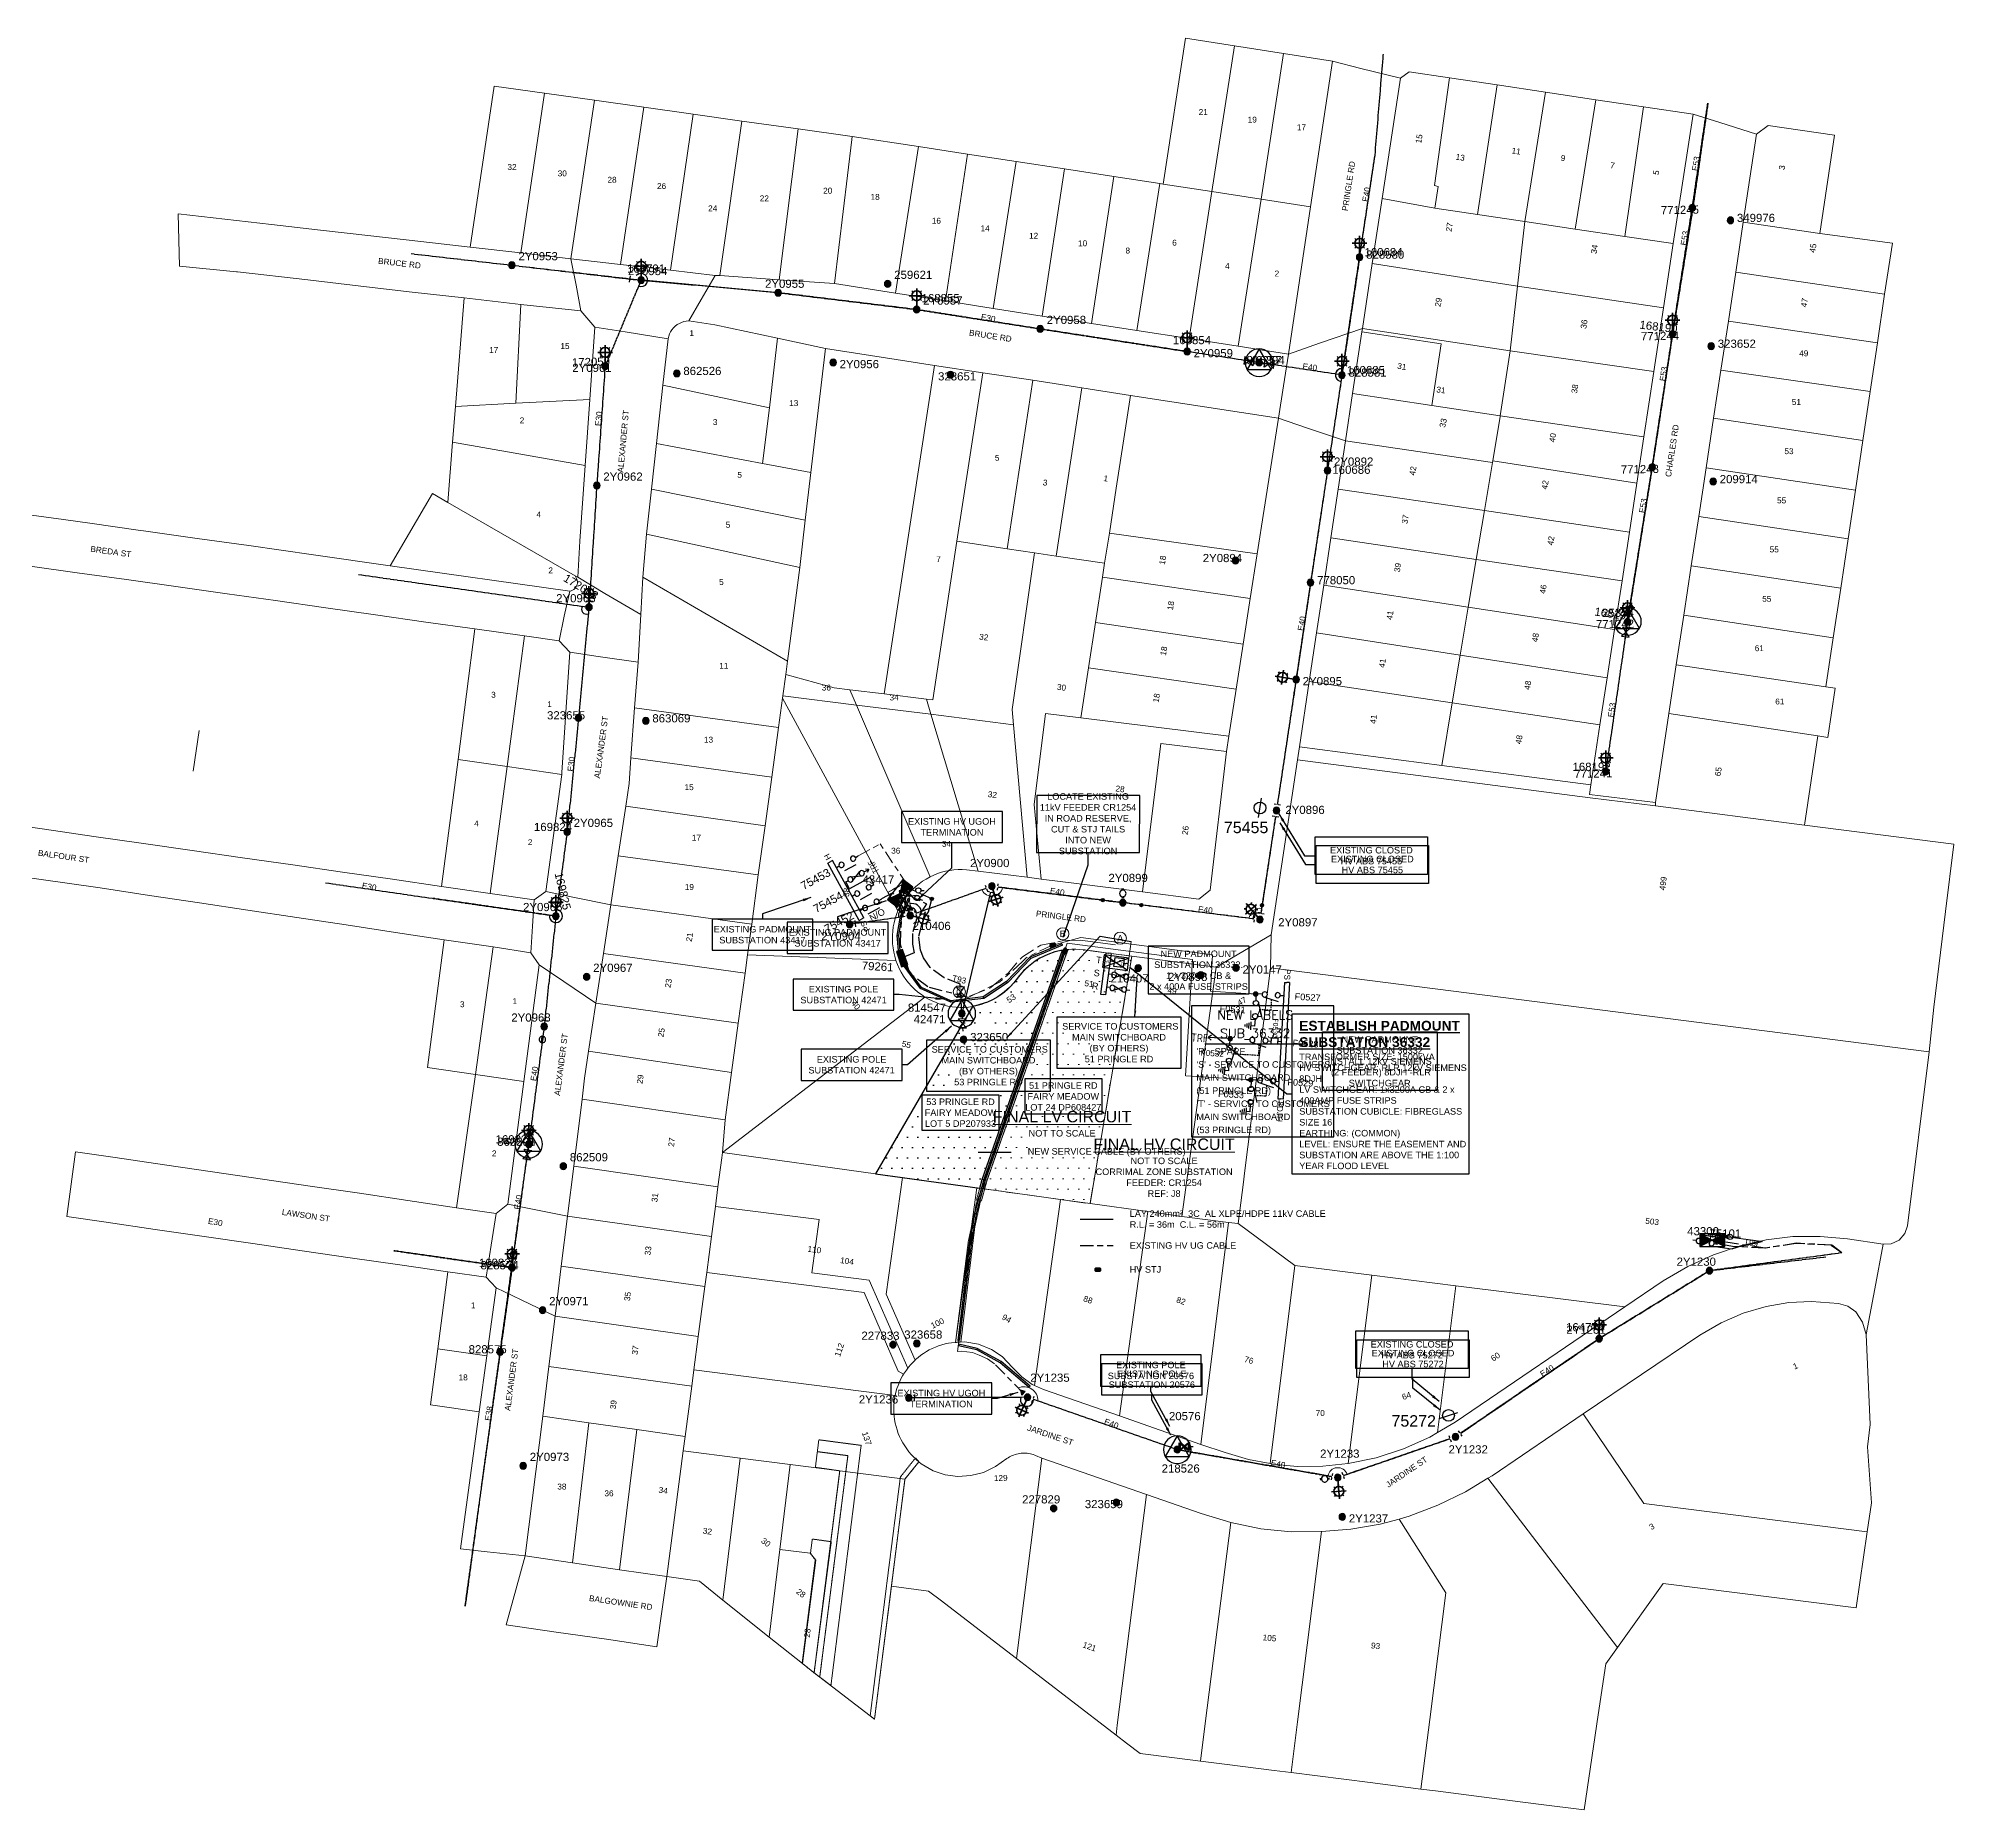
# Model space of a CAD drawing. Header units: metres. Extents: x 15383 to 530218, y 6156255 to 6759712.
# Drawn here: x 305817 to 306403, y 6192664 to 6193205 of the extents above; entities that cross this region are included whole.
import ezdxf
from ezdxf.enums import TextEntityAlignment as Align

# ---------------------------------------------------------------- set-up
doc = ezdxf.new("R2010")
doc.units = ezdxf.units.M
for name, pattern in [('A', [0]), ('Cable Exist OH', [1, 1, 0]), ('Cable Exist UG', [8.2, 4, -1.2, 1.8, -1.2]), ('CENTERX2', [4, 2.5, -0.5, 0.5, -0.5]), ('DASHED', [0.75, 0.5, -0.25]), ('HIDDEN', [0.375, 0.25, -0.125]), ('HIDDEN2', [0.1875, 0.125, -0.0625]), ('IE Trench LV', [6.5, 5, -1.5])]:
    doc.linetypes.add(name, pattern=pattern)
doc.layers.get('0').update_dxf_attribs({"color": 6})
for name, color, linetype in [('_User Miscellaneous1', 7, 'Continuous'), ('_User_HV_Exist', 7, 'Continuous'), ('Equip_HV_EXT', 7, 'Continuous'), ('Equip_HV_NEW', 2, 'Continuous'), ('Equip_LV_EXT', 7, 'Continuous'), ('Equip_LV_NEW', 2, 'Continuous'), ('Equip_SP_HV_EXT', 7, 'Continuous'), ('Equip_SP_LV_EXT', 7, 'Continuous'), ('Equip_SP_SL_EXT', 7, 'Continuous'), ('Mains_HV_EXT', 7, 'Continuous'), ('Mains_HV_NEW', 2, 'Continuous'), ('Mains_HV_NEW_Hardwired', 2, 'Continuous'), ('Mains_HV_NEW_U72', 2, 'Continuous'), ('Mains_HV_NEW_UGOH', 2, 'Continuous'), ('Mains_LV_EXT', 7, 'Continuous'), ('Mains_SL_EXT', 7, 'Continuous'), ('Notes_HV_MISC', 7, 'Continuous'), ('Notes_LV_MISC', 7, 'Continuous'), ('Notes_SP_MISC', 7, 'Continuous'), ('OH_Details_NEW', 2, 'Continuous'), ('OH_Details_SP_MISC', 7, 'Continuous'), ('Services_SL_EXT', 7, 'Continuous'), ('Sub_HV_EXT', 7, 'Continuous'), ('Sub_LV_NEW', 2, 'Continuous'), ('Sub_SP_EXT', 7, 'Continuous'), ('Sub_SP_NEW', 2, 'Continuous'), ('Sub_SP_TR_HV_LV_EXT', 7, 'Continuous'), ('SupportsOH_SP_MISC', 7, 'Continuous'), ('SupportsOH_SP_TR_HV_LV_SL_EXT', 7, 'Continuous'), ('SupportsUG_SP_LV_EXT', 7, 'Continuous'), ('Trench_SP_NEW', 2, 'Continuous'), ('UG_Details_SP_MISC', 7, 'Continuous')]:
    doc.layers.add(name, color=color, linetype=linetype)
for name, color, linetype, lineweight in [('Cadastre Buildings_SP_EXT', 9, 'Continuous', 5), ('Cadastre Land Parcels_SP_EXT', 9, 'Continuous', 5), ('Cadastre Other Property_SP_EXT', 9, 'HIDDEN', 5), ('Cadastre Roads_SP_EXT', 9, 'Continuous', 5)]:
    doc.layers.add(name, color=color, linetype=linetype, lineweight=lineweight)
doc.styles.add('ARIAL', font='arial.ttf', dxfattribs={"height": 2})
doc.styles.add('Elec', font='romand__.ttf')
doc.styles.add('HVSW_LABEL', font='arial.ttf')
doc.styles.add('iecARIAL', font='arial.ttf', dxfattribs={"height": 2})
doc.styles.add('IESYMBOL1', font='isocp.shx')
doc.styles.add('POLE_LABEL', font='arial.ttf')
doc.styles.get("Standard").update_dxf_attribs({"font": 'arial.ttf'})
doc.styles.add('SWG_LABEL', font='arial.ttf')
doc.styles.add('SWITCH_LABEL', font='arial.ttf', dxfattribs={"height": 2.5})
doc.linetypes.add('Cable 4', pattern='A,5.25,-0.1,["o",Standard,S=2,R=0,X=1.2,Y=-0.7],-4', length=9.35)
doc.linetypes.add('Cable New UG', pattern='A,7,-0.25,["x",Standard,S=2,R=0,X=0.2,Y=-0.8],-2.1', length=9.35)
doc.linetypes.add('IE Trench HV', pattern='A,7,-0.2,["/",Standard,S=3,R=0,X=0.6,Y=-1.4],-2.5', length=9.7)
doc.dimstyles.get("Standard").update_dxf_attribs({"dimtxt": 0.18, "dimasz": 0.18, "dimexe": 0.18, "dimexo": 0.0625, "dimgap": 0.09, "dimtad": 0, "dimtih": 1, "dimtoh": 1, "dimdec": 4, "dimzin": 0, "dimdsep": 46, "dimtxsty": 'Standard', "dimcen": 0.09, "dimadec": 0, "dimazin": 0, "dimtfac": 1, "dimtdec": 4, "dimtofl": 0, "dimtmove": 0, "dimatfit": 3, "dimfxl": 1, "dimtolj": 1, "dimtzin": 0, "dimarcsym": 0})

# ---------------------------------------------------------------- blocks, each defined once
blk = doc.blocks.new('SUB_POLE_EXT')
blk.add_wipeout([(0, 4.22), (0.42, 4.2), (0.83, 4.14), (1.21, 4.05), (1.62, 3.9), (1.99, 3.72), (2.35, 3.51), (2.68, 3.26), (2.99, 2.99), (3.28, 2.66), (3.52, 2.34), (3.76, 1.92), (3.9, 1.62), (4.04, 1.23), (4.18, 0.63), (4.22, 0), (4.18, -0.61), (4.06, -1.15), (3.9, -1.62), (3.58, -2.24), (3.22, -2.73), (2.97, -3.01), (2.68, -3.26), (2.36, -3.5), (2, -3.72), (1.64, -3.89), (1.25, -4.03), (0.82, -4.14), (0.42, -4.2), (0, -4.22), (-0.41, -4.2), (-0.8, -4.15), (-1.21, -4.05), (-1.62, -3.9), (-1.99, -3.73), (-2.35, -3.51), (-2.68, -3.26), (-2.96, -3.02), (-3.23, -2.72), (-3.51, -2.35), (-3.71, -2.01), (-3.91, -1.6), (-4.05, -1.21), (-4.16, -0.76), (-4.22, -0.14), (-4.21, 0.39), (-4.14, 0.83), (-4.03, 1.27), (-3.9, 1.63), (-3.71, 2.02), (-3.5, 2.37), (-3.28, 2.67), (-2.99, 2.99), (-2.68, 3.27), (-2.33, 3.52), (-1.98, 3.73), (-1.63, 3.9), (-1.2, 4.05), (-0.78, 4.15), (-0.4, 4.21)])
blk.add_line((2.16, 0.48), (2.16, 0.48, 0))
blk.add_lwpolyline([(-4.22, 0, 1), (4.22, 0, 1)], format="xyb", close=True)
blk.add_lwpolyline([(2.14, 0.52), (0, 4.22), (-3.66, -2.11), (3.66, -2.11)], close=True)
for tag, height, flags, p in [('STREET_CODE', 0.2, 9, (1.5, 0)), ('ASSET_NUM', 2.5, 8, (2, 2)), ('CONSTRUCTED_VOLTAGE', 0.2, 9, (1.5, -0.2)), ('OPERATING_VOLTAGE', 0.2, 9, (1.5, -0.6)), ('OPERATED_BY', 0.2, 9, (1.5, -0.8)), ('ORIENTATION', 0.2, 9, (1.5, -1.2)), ('OWNED_BY', 0.2, 9, (1.5, -1.4)), ('SECONDARY_VOLTAGE', 0.2, 9, (1.5, -1.6)), ('STATE', 0.2, 9, (1.5, -1.8)), ('SUBSTATION_TYPE', 0.2, 9, (1.5, -2)), ('STREETNAME', 0.2, 9, (1.5, -2.8)), ('SUBURB', 0.2, 9, (1.5, -3)), ('Z', 0.2, 1, (1.5, -3.4)), ('NO_PHASES', 0.2, 9, (1.5, -0.4)), ('MAINTAINED_BY', 0.2, 9, (1.5, -1)), ('USAGE', 0.2, 9, (1.5, -2.2)), ('LEGEND', 0.2, 9, (1.5, -2.4)), ('LOCATION', 0.2, 9, (1.5, -2.6)), ('NOTES', 0.2, 9, (1.5, -3.2))]:
    blk.add_attdef(tag, text='', height=height, dxfattribs=dict(flags=flags)).set_placement(p, align=Align.MIDDLE_LEFT)
blk = doc.blocks.new('*U141')
for points in [[(0, 0), (-3.86, -1.88), (-0.81, -4.22)], [(0, 0), (0.81, 4.22), (3.86, 1.88)]]:
    blk.add_hatch(color=256).paths.add_polyline_path(points)
for p, q in [((-3.86, -1.88), (3.86, 1.88)), ((0.81, 4.22), (-0.81, -4.22))]:
    blk.add_line(p, q)
blk.add_lwpolyline([(-0.81, -4.22), (3.86, 1.88), (0.81, 4.22), (-3.86, -1.88)], close=True)
for tag, height, flags, p in [('STREET_CODE', 0.2, 9, (1.5, 0)), ('ASSET_NUM', 2.5, 8, (2, 2)), ('CONSTRUCTED_VOLTAGE', 0.2, 9, (1.5, -0.2)), ('OPERATING_VOLTAGE', 0.2, 9, (1.5, -0.6)), ('ORIENTATION', 0.2, 9, (1.5, -0.8)), ('OWNED_BY', 0.2, 9, (1.5, -1)), ('OPERATED_BY', 0.2, 9, (1.5, -1.2)), ('SECONDARY_VOLTAGE', 0.2, 9, (1.5, -1.6)), ('STATE', 0.2, 9, (1.5, -1.8)), ('SUBSTATION_TYPE', 0.2, 9, (1.5, -2.2)), ('STREETNAME', 0.2, 9, (1.5, -3)), ('SUBURB', 0.2, 9, (1.5, -3.2)), ('Z', 0.2, 1, (1.5, -3.6)), ('NO_PHASES', 0.2, 9, (1.5, -0.4)), ('MAINTAINED_BY', 0.2, 9, (1.5, -1.4)), ('PARENT', 0.2, 9, (1.5, -2)), ('USAGE', 0.2, 9, (1.5, -2.4)), ('LEGEND', 0.2, 9, (1.5, -2.6)), ('LOCATION', 0.2, 9, (1.5, -2.8)), ('NOTES', 0.2, 9, (1.5, -3.4))]:
    blk.add_attdef(tag, text='', height=height, dxfattribs=dict(flags=flags)).set_placement(p, align=Align.MIDDLE_LEFT)
blk = doc.blocks.new('SUB_PADMOUNT_EXT')
for points in [[(0, 0), (-3.84, 1.92), (-3.84, -1.92)], [(0, 0), (3.84, 1.92), (3.84, -1.92)]]:
    blk.add_hatch(color=256).paths.add_polyline_path(points)
for p, q in [((3.84, 1.92), (-3.84, -1.92)), ((-3.84, 1.92), (3.84, -1.92))]:
    blk.add_line(p, q)
blk.add_lwpolyline([(-3.84, -1.92), (3.84, -1.92), (3.84, 1.92), (-3.84, 1.92)], close=True)
for tag, height, flags, p in [('STREET_CODE', 0.2, 9, (1.5, 0)), ('ASSET_NUM', 2.5, 8, (2, 2)), ('CONSTRUCTED_VOLTAGE', 0.2, 9, (1.5, -0.2)), ('OPERATING_VOLTAGE', 0.2, 9, (1.5, -0.6)), ('ORIENTATION', 0.2, 9, (1.5, -0.8)), ('OWNED_BY', 0.2, 9, (1.5, -1)), ('OPERATED_BY', 0.2, 9, (1.5, -1.2)), ('SECONDARY_VOLTAGE', 0.2, 9, (1.5, -1.6)), ('STATE', 0.2, 9, (1.5, -1.8)), ('SUBSTATION_TYPE', 0.2, 9, (1.5, -2.2)), ('STREETNAME', 0.2, 9, (1.5, -3)), ('SUBURB', 0.2, 9, (1.5, -3.2)), ('Z', 0.2, 1, (1.5, -3.6)), ('NO_PHASES', 0.2, 9, (1.5, -0.4)), ('MAINTAINED_BY', 0.2, 9, (1.5, -1.4)), ('PARENT', 0.2, 9, (1.5, -2)), ('USAGE', 0.2, 9, (1.5, -2.4)), ('LEGEND', 0.2, 9, (1.5, -2.6)), ('LOCATION', 0.2, 9, (1.5, -2.8)), ('NOTES', 0.2, 9, (1.5, -3.4))]:
    blk.add_attdef(tag, text='', height=height, dxfattribs=dict(flags=flags)).set_placement(p, align=Align.MIDDLE_LEFT)
blk = doc.blocks.new('PILLAR_EXT')
blk.add_hatch(color=256).paths.add_polyline_path([(-2.475, 0.99), (-2.475, -0.99), (2.475, -0.99), (2.475, 0.99)])
blk.add_lwpolyline([(-2.475, -0.99), (2.475, -0.99), (2.475, 0.99), (-2.475, 0.99)], close=True)
at = {"style": 'iecARIAL', "flags": 8}
blk.add_attdef('ASSET_NUM', (1.5, 3.5), '', height=2.5, dxfattribs=at)
for tag, p, flags in [('OWNED_BY', (0, -0.2), 9), ('STATE', (0, -0.4), 9), ('SUPPORT_TYPE', (0, -0.6), 9), ('STREETNAME', (0, -1.8), 9), ('SUBURB', (0, -2), 1), ('USAGE', (0, -0.8), 9), ('LEGEND', (0, -1), 9), ('LOCATION', (0, -1.2), 9), ('NOTES', (0, -1.4), 9), ('PARENT', (0, -1.6), 9)]:
    blk.add_attdef(tag, p, '', height=0.2, dxfattribs=dict(flags=flags))
blk = doc.blocks.new('*U130')
for p, q in [((1.79, 0.42), (1.3, 0.35)), ((1.84, 0.09), (1.34, 0.02)), ((3.74, 0.69), (4.23, 0.75)), ((3.78, 0.36), (4.28, 0.43))]:
    blk.add_line(p, q)
blk.add_lwpolyline([(1.8, 0.25, 1), (3.77, 0.52, 1)], format="xyb", close=True)
at = {"flags": 9}
for tag, p in [('ACTUAL_STATUS', (0, 0)), ('CONSTRUCTED_VOLTAGE', (0, -0.2)), ('OPERATING_VOLTAGE', (0, -0.6)), ('ORIENTATION', (0, -0.8)), ('OWNED_BY', (0, -1)), ('STATE', (0, -1.2)), ('SWITCH_TYPE', (0, -1.4)), ('NO_PHASES', (0, -0.4)), ('USAGE', (0, -1.6)), ('LEGEND', (0, -1.8)), ('NOTES', (0, -2))]:
    blk.add_attdef(tag, text='', height=0.2, dxfattribs=at).set_placement(p, align=Align.MIDDLE_LEFT)
at = {"flags": 1}
blk.add_attdef('Z', (0, 0), '', height=0.2, dxfattribs=at)
blk = doc.blocks.new('LV_OH_LINKS_OPEN_EXT')
for p, q in [((-0.17, 4.97), (-0.17, 5.46)), ((-0.17, 3), (-0.17, 2.5)), ((0.17, 4.97), (0.17, 5.46)), ((0.17, 3), (0.17, 2.5))]:
    blk.add_line(p, q)
blk.add_lwpolyline([(0, 2.99, 1), (0, 4.98, 1)], format="xyb", close=True)
at = {"flags": 9}
for tag, p in [('ACTUAL_STATUS', (0, 0)), ('CONSTRUCTED_VOLTAGE', (0, -0.2)), ('OPERATING_VOLTAGE', (0, -0.6)), ('ORIENTATION', (0, -0.8)), ('OWNED_BY', (0, -1)), ('STATE', (0, -1.2)), ('SWITCH_TYPE', (0, -1.4)), ('NO_PHASES', (0, -0.4)), ('USAGE', (0, -1.6)), ('LEGEND', (0, -1.8)), ('NOTES', (0, -2))]:
    blk.add_attdef(tag, text='', height=0.2, dxfattribs=at).set_placement(p, align=Align.MIDDLE_LEFT)
at = {"flags": 1}
blk.add_attdef('Z', (0, 0), '', height=0.2, dxfattribs=at)
blk = doc.blocks.new('LV_OH_LINKS_DISTFUSE_EXT')
for p, q in [((0, 0), (0.96, 0)), ((3.84, 0), (4.8, 0))]:
    blk.add_line(p, q)
blk.add_lwpolyline([(3.84, -1.2), (3.84, 1.2), (0.96, -1.2), (0.96, 1.2)], close=True)
at = {"flags": 9}
for tag, p in [('ACTUAL_STATUS', (0, 0)), ('CONSTRUCTED_VOLTAGE', (0, -0.2)), ('OPERATING_VOLTAGE', (0, -0.6)), ('ORIENTATION', (0, -0.8)), ('OWNED_BY', (0, -1)), ('STATE', (0, -1.2)), ('SWITCH_TYPE', (0, -1.4)), ('NO_PHASES', (0, -0.4)), ('USAGE', (0, -1.6)), ('NOTES', (0, -1.8))]:
    blk.add_attdef(tag, text='', height=0.2, dxfattribs=at).set_placement(p, align=Align.MIDDLE_LEFT)
at = {"flags": 1}
blk.add_attdef('Z', (0, 0), '', height=0.2, dxfattribs=at)
blk = doc.blocks.new('LV_OH_LINKS_CLOSED_EXT')
for p, q in [((-0.17, 4.97), (-0.17, 3)), ((0.17, 4.97), (0.17, 3))]:
    blk.add_line(p, q)
blk.add_lwpolyline([(0, 2.99, 1), (0, 4.98, 1)], format="xyb", close=True)
at = {"flags": 9}
for tag, p in [('ACTUAL_STATUS', (0, 0)), ('CONSTRUCTED_VOLTAGE', (0, -0.2)), ('OPERATING_VOLTAGE', (0, -0.6)), ('ORIENTATION', (0, -0.8)), ('OWNED_BY', (0, -1)), ('STATE', (0, -1.2)), ('SWITCH_TYPE', (0, -1.4)), ('NO_PHASES', (0, -0.4)), ('USAGE', (0, -1.6)), ('NOTES', (0, -1.8))]:
    blk.add_attdef(tag, text='', height=0.2, dxfattribs=at).set_placement(p, align=Align.MIDDLE_LEFT)
at = {"flags": 1}
blk.add_attdef('Z', (0, 0), '', height=0.2, dxfattribs=at)
blk = doc.blocks.new('SL_LANTERN_EXT')
at = {"lineweight": 40}
for p, q in [((0, 1.97), (0, 6.47)), ((-2.25, 4.22), (2.25, 4.22)), ((-1.46, 5.68), (-1.06, 5.28)), ((-1.46, 2.76), (-1.06, 3.16)), ((0, 0), (0, 2.72)), ((1.46, 5.68), (1.06, 5.28)), ((1.46, 2.76), (1.06, 3.16))]:
    blk.add_line(p, q, dxfattribs=at)
blk.add_circle((0, 4.22), 1.5, dxfattribs=at)
at = {"style": 'iecARIAL', "flags": 8}
blk.add_attdef('ASSET_NUM', (1.5, 1.5), '', height=2.5, dxfattribs=at)
for tag, p, height, flags in [('OPERATING_VOLTAGE', (0.98, -1.65), 0.2, 9), ('ORIENTATION', (0.98, -1.85), 0.2, 9), ('OWNED_BY', (0.98, -2.05), 0.2, 9), ('STATE', (0.98, -2.25), 0.2, 9), ('CONSTRUCTED_VOLTAGE', (0.98, -0.65), 0.2, 9), ('CONTROL_TYPE', (0.98, -0.85), 0.2, 9), ('LANTERN_PURPOSE', (0.98, -1.05), 0.2, 9), ('LANTERN_TYPE', (0.98, -1.25), 0.2, 9), ('NO_PHASES', (0.98, -1.45), 0.2, 9), ('USAGE', (0.98, -2.45), 0.2, 9), ('CEXIST', (0.98, -2.65), 0.2, 9), ('CNEW', (0.98, -2.85), 0.2, 9), ('CNUMBER', (0.98, -3.05), 0.2, 9), ('CREMOVE', (0.98, -3.25), 0.2, 9), ('CREPLACE', (0.98, -3.45), 0.2, 9), ('LKINGHEIGHT', (0.98, -3.65), 0.2, 9), ('LBRACKET', (0.98, -3.85), 0.2, 9), ('LBRACKETVOCAB', (0.98, -4.05), 0.2, 9), ('LCATEGORY', (0.98, -4.25), 0.2, 9), ('LCHARGE1', (0.98, -4.45), 0.2, 9), ('LCHARGE1PERCENT', (0.98, -4.65), 0.2, 9), ('LCHARGE2', (0.98, -4.85), 0.2, 9), ('LCHARGE2PERCENT', (0.98, -5.05), 0.2, 9), ('LCHARGE3', (0.98, -5.25), 0.2, 9), ('LCHARGE3PERCENT', (0.98, -5.45), 0.2, 9), ('LEXIST', (0.98, -5.65), 0.2, 9), ('LLAMP', (0.98, -5.85), 0.2, 9), ('LLAMPVOCAB', (0.98, -6.05), 0.2, 9), ('LNUMBER', (2.18, -3.25), 2.5, 8), ('STREETNAME', (0.98, -9.25), 0.2, 9), ('SUBURB', (0.98, -9.45), 0.2, 1), ('LMAST', (0.98, -6.25), 0.2, 9), ('LMASTVOCAB', (0.98, -6.45), 0.2, 9), ('LNEW', (0.98, -6.65), 0.2, 9), ('LANTNUMBER', (0.98, -6.85), 0.2, 9), ('LOUTREACH', (0.98, -7.25), 0.2, 9), ('LOUTREACHVOCAB', (0.98, -7.45), 0.2, 9), ('LRATECODE', (0.98, -7.65), 0.2, 9), ('LREMOVE', (0.98, -7.85), 0.2, 9), ('LREPLACE', (0.98, -8.05), 0.2, 9), ('LTYPE', (0.98, -8.25), 0.2, 9), ('LTYPEVOCAB', (0.98, -8.45), 0.2, 9), ('LEGEND', (0.98, -8.65), 0.2, 9), ('LOCATION', (0.98, -8.85), 0.2, 9), ('NOTES', (0.98, -9.05), 0.2, 9)]:
    blk.add_attdef(tag, p, '', height=height, dxfattribs=dict(flags=flags))
blk = doc.blocks.new('POLE_EXT')
blk.add_hatch(color=256).paths.add_polyline_path([(-1, 0, 1), (1, 0, 1)])
blk.add_lwpolyline([(-1, 0, 1), (1, 0, 1)], format="xyb", close=True)
for tag, height, flags, p in [('pNumber', 2.5, 8, (-17.84, 2.07)), ('OWNED_BY', 0.2, 9, (1.35, -0.4)), ('SPECIAL_USE', 0.2, 9, (1.35, -0.8)), ('STATE', 0.2, 9, (1.35, -1)), ('cLV', 0.2, 9, (1.35, -1.4)), ('hDepth', 0.2, 9, (1.35, -1.6)), ('hDia', 0.2, 9, (1.35, -1.8)), ('cHV', 0.2, 9, (1.35, -2)), ('cLinedev', 0.2, 9, (1.35, -3.4)), ('pExisting', 0.2, 9, (1.35, -3.8)), ('pFooting', 0.2, 9, (1.35, -4.4)), ('pNew', 0.2, 9, (1.35, -4.6)), ('pRelocate', 0.2, 9, (1.35, -5)), ('pRemove', 0.2, 9, (1.35, -5.2)), ('pReplace', 0.2, 9, (1.35, -5.4)), ('pStay', 0.2, 9, (1.35, -5.6)), ('pType', 0.2, 9, (1.35, -5.8)), ('PARENT', 0.2, 9, (1.35, -0.6)), ('USAGE', 0.2, 9, (1.35, -1.2)), ('LBRACKET', 0.2, 9, (1.35, -2.2)), ('LExisting', 0.2, 9, (1.35, -2.4)), ('LANTNUMBER', 0.2, 9, (1.35, -2.6)), ('LOther', 0.2, 9, (1.35, -2.8)), ('LRemove', 0.2, 9, (1.35, -3)), ('LEGEND', 0.2, 9, (1.35, -3.2)), ('LOCATION', 0.2, 9, (1.35, -3.6)), ('PFNUMBER', 0.2, 9, (1.35, -4)), ('NEWPFNUMBER', 0.2, 9, (1.35, -4.2)), ('cspan', 0.2, 9, (1.35, -6)), ('STREETNAME', 0.2, 9, (1.35, -6.2)), ('SUBURB', 0.2, 9, (1.35, -6.4)), ('OPERATED_BY', 0.2, 9, (1.36, -7.01)), ('NOTES', 0.2, 9, (1.35, -6.6)), ('MAINTAINED_BY', 0.2, 9, (1.36, -6.81))]:
    blk.add_attdef(tag, text='', height=height, dxfattribs=dict(flags=flags)).set_placement(p, align=Align.MIDDLE_LEFT)
at = {"style": 'POLE_LABEL'}
for tag, height, flags, p in [('STRUCTURE_PLANT_NUMBER', 0.2, 9, (1.35, 0.03)), ('ASSET_NUM', 2.5, 8, (2, 2)), ('STREET_CODE', 0.2, 9, (1.35, -0.2))]:
    blk.add_attdef(tag, text='', height=height, dxfattribs=dict(at, flags=flags)).set_placement(p, align=Align.MIDDLE_LEFT)
at = {"flags": 1}
blk.add_attdef('Z', (1.35, -7.33), '', height=0.2, dxfattribs=at)
blk = doc.blocks.new('LV_UG_DFUSE_CLOSED_EXT')
for points in [[(1, 0), (0, 0)], [(5.04, 0.73), (2.16, -0.72)], [(5.05, -0.71), (2.16, 0.72)], [(6.2, 0.01), (7.2, 0.01)]]:
    blk.add_lwpolyline(points)
for centre in [(1.8, 0), (5.4, 0.01)]:
    blk.add_circle(centre, 0.8)
at = {"flags": 9}
for tag, p in [('ACTUAL_STATUS', (0, 0)), ('CONSTRUCTED_VOLTAGE', (0, -0.2)), ('OPERATING_VOLTAGE', (0, -0.6)), ('ORIENTATION', (0, -0.8)), ('STATE', (0, -1)), ('SWITCH_TYPE', (0, -1.2)), ('NO_PHASES', (0, -0.4)), ('USAGE', (0, -1.4)), ('NOTES', (0, -1.6))]:
    blk.add_attdef(tag, text='', height=0.2, dxfattribs=at).set_placement(p, align=Align.MIDDLE_LEFT)
at = {"flags": 1}
blk.add_attdef('Z', (0, 0), '', height=0.2, dxfattribs=at)
blk = doc.blocks.new('LV_UG_DFUSE_OPEN_EXT')
for points in [[(1, 0), (0, 0)], [(6.2, 0.01), (7.2, 0.01)]]:
    blk.add_lwpolyline(points)
for centre in [(1.8, 0), (5.4, 0.01)]:
    blk.add_circle(centre, 0.8)
at = {"flags": 9}
for tag, p in [('ACTUAL_STATUS', (0, 0)), ('CONSTRUCTED_VOLTAGE', (0, -0.2)), ('OPERATING_VOLTAGE', (0, -0.6)), ('ORIENTATION', (0, -0.8)), ('STATE', (0, -1)), ('SWITCH_TYPE', (0, -1.2)), ('NO_PHASES', (0, -0.4)), ('USAGE', (0, -1.4)), ('NOTES', (0, -1.6))]:
    blk.add_attdef(tag, text='', height=0.2, dxfattribs=at).set_placement(p, align=Align.MIDDLE_LEFT)
at = {"flags": 1}
blk.add_attdef('Z', (0, 0), '', height=0.2, dxfattribs=at)
blk = doc.blocks.new('HV_ABS_CLOSED_EXT')
blk.add_line((-3, 6.87), (3, 6.87))
blk.add_circle((0, 6.87), 1.8)
at = {"flags": 1}
blk.add_attdef('Z', (0, 0), '', height=0.2, dxfattribs=at)
at = {"style": 'HVSW_LABEL'}
for tag, height, flags, p in [('ASSET_NUM', 3.5, 8, (2, 2)), ('STREET_CODE', 0.2, 9, (0, -0.2))]:
    blk.add_attdef(tag, text='', height=height, dxfattribs=dict(at, flags=flags)).set_placement(p, align=Align.MIDDLE_LEFT)
at = {"flags": 9}
for tag, p in [('ACTUAL_STATUS', (0, -0.4)), ('CONSTRUCTED_VOLTAGE', (0, -0.6)), ('OPERATING_VOLTAGE', (0, -1)), ('ORIENTATION', (0, -1.2)), ('OWNED_BY', (0, -1.4)), ('STATE', (0, -1.6)), ('SWITCH_TYPE', (0, -1.8)), ('STREETNAME', (0, -2.6)), ('SUBURB', (0, -2.8)), ('NO_PHASES', (0, -0.8)), ('USAGE', (0, -2)), ('LEGEND', (0, -2.2)), ('LOCATION', (0, -2.4)), ('NOTES', (0, -3))]:
    blk.add_attdef(tag, text='', height=0.2, dxfattribs=at).set_placement(p, align=Align.MIDDLE_LEFT)
blk = doc.blocks.new('SWG_HOLEC_SU_EXT')
blk.add_line((1.8, -2), (5.8, -2))
for points in [[(1, 0), (0, 0)], [(6.6, 0), (7.6, 0)]]:
    blk.add_lwpolyline(points)
for points in [[(1.8, -0.8, 1), (1.8, 0.8, 1)], [(5.8, -0.8, 1), (5.8, 0.8, 1)]]:
    blk.add_lwpolyline(points, format="xyb", close=True)
at = {"style": 'SWITCH_LABEL', "flags": 8}
blk.add_attdef('ASSET_NUM', text='', height=2.5, rotation=179.95437, dxfattribs=at).set_placement((-2.4, 0), align=Align.MIDDLE_LEFT)
at = {"flags": 1}
blk.add_attdef('Z', (0, 0), '', height=0.2, dxfattribs=at)
at = {"flags": 9}
for tag, p in [('ACTUAL_STATUS', (0, -0.4)), ('CONSTRUCTED_VOLTAGE', (0, -0.6)), ('OPERATING_VOLTAGE', (0, -1)), ('ORIENTATION', (0, -1.2)), ('OWNED_BY', (0, -1.4)), ('STATE', (0, -1.8)), ('SWITCH_TYPE', (0, -2)), ('STREETNAME', (0, -2.6)), ('SUBURB', (0, -2.8)), ('NO_PHASES', (0, -0.8)), ('PARENT', (0, -1.6)), ('USAGE', (0, -2.2)), ('LOCATION', (0, -2.4)), ('NOTES', (0, -3))]:
    blk.add_attdef(tag, text='', height=0.2, dxfattribs=at).set_placement(p, align=Align.MIDDLE_LEFT)
at = {"style": 'SWITCH_LABEL', "flags": 9}
blk.add_attdef('STREET_CODE', text='', height=0.2, dxfattribs=at).set_placement((0, -0.2), align=Align.MIDDLE_LEFT)
blk = doc.blocks.new('*U142')
blk.add_line((-3, 5.08), (3, 5.08))
blk.add_circle((0, 5.08), 1.8)
at = {"flags": 1}
blk.add_attdef('Z', (0, 0), '', height=0.2, dxfattribs=at)
at = {"style": 'HVSW_LABEL'}
for tag, height, flags, p in [('ASSET_NUM', 3.5, 8, (2, 2)), ('STREET_CODE', 0.2, 9, (0, -0.2))]:
    blk.add_attdef(tag, text='', height=height, dxfattribs=dict(at, flags=flags)).set_placement(p, align=Align.MIDDLE_LEFT)
at = {"flags": 9}
for tag, p in [('ACTUAL_STATUS', (0, -0.4)), ('CONSTRUCTED_VOLTAGE', (0, -0.6)), ('OPERATING_VOLTAGE', (0, -1)), ('ORIENTATION', (0, -1.2)), ('OWNED_BY', (0, -1.4)), ('STATE', (0, -1.6)), ('SWITCH_TYPE', (0, -1.8)), ('STREETNAME', (0, -2.6)), ('SUBURB', (0, -2.8)), ('NO_PHASES', (0, -0.8)), ('USAGE', (0, -2)), ('LEGEND', (0, -2.2)), ('LOCATION', (0, -2.4)), ('NOTES', (0, -3))]:
    blk.add_attdef(tag, text='', height=0.2, dxfattribs=at).set_placement(p, align=Align.MIDDLE_LEFT)
blk = doc.blocks.new('End Shackle_EXT')
blk.add_wipeout([(0, 0.25), (1.81, 0.25), (1.82, -0.25), (0, -0.25)])
blk.add_line((1.81, -1), (1.81, 1))
at = {"flags": 1}
blk.add_attdef('Z', (0, 0), '', height=0.2, dxfattribs=at)
at = {"flags": 9}
for tag, p in [('CONNECTOR_TYPE', (0, 0)), ('CONSTRUCTED_VOLTAGE', (0, -0.2)), ('OPERATING_VOLTAGE', (0, -0.6)), ('ORIENTATION', (0, -0.8)), ('OWNED_BY', (0, -1)), ('STATE', (0, -1.2)), ('NO_PHASES', (0, -0.4)), ('USAGE', (0, -1.4)), ('NOTES', (0, -1.6))]:
    blk.add_attdef(tag, text='', height=0.2, dxfattribs=at).set_placement(p, align=Align.MIDDLE_LEFT)
blk = doc.blocks.new('CONNECTOR_NODE_EXT')
h = blk.add_hatch(color=256)
edge = h.paths.add_edge_path()
edge.add_arc((0, 0), 0.5, 0, 360)
blk.add_circle((0, 0), 0.5)
at = {"flags": 1}
blk.add_attdef('Z', (0, 0), '', height=0.2, dxfattribs=at)
at = {"flags": 9}
for tag, p in [('CONNECTOR_TYPE', (0, 0)), ('CONSTRUCTED_VOLTAGE', (0, -0.2)), ('OPERATING_VOLTAGE', (0, -0.6)), ('ORIENTATION', (0, -0.8)), ('SUBTYPE', (0, -1)), ('NO_PHASES', (0, -0.4)), ('USAGE', (0, -1.2)), ('NOTES', (0, -1.4))]:
    blk.add_attdef(tag, text='', height=0.2, dxfattribs=at).set_placement(p, align=Align.MIDDLE_LEFT)
blk = doc.blocks.new('SUB_PADMOUNT_NEW')
for p, q in [((-3.84, 1.92), (3.84, -1.92)), ((3.84, 1.92), (-3.84, -1.92))]:
    blk.add_line(p, q)
blk.add_lwpolyline([(-3.84, -1.92), (3.84, -1.92), (3.84, 1.92), (-3.84, 1.92)], close=True)
for tag, height, flags, p in [('STREET_CODE', 0.2, 9, (1.5, 0)), ('ASSET_NUM', 2.5, 8, (2, 2)), ('OPERATING_VOLTAGE', 0.2, 9, (1.5, -0.4)), ('ORIENTATION', 0.2, 9, (1.5, -0.6)), ('OWNED_BY', 0.2, 9, (1.5, -0.8)), ('OPERATED_BY', 0.2, 9, (1.5, -1)), ('CONSTRUCTED_VOLTAGE', 0.2, 9, (1.5, -1.4)), ('SECONDARY_VOLTAGE', 0.2, 9, (1.5, -1.6)), ('STATE', 0.2, 9, (1.5, -1.8)), ('SUBSTATION_TYPE', 0.2, 9, (1.5, -2.2)), ('SUBURB', 0.2, 9, (1.5, -2.8)), ('STREETNAME', 0.2, 9, (1.5, -3)), ('Z', 0.2, 1, (1.5, -3.6)), ('NO_PHASES', 0.2, 9, (1.5, -0.2)), ('MAINTAINED_BY', 0.2, 9, (1.5, -1.2)), ('PARENT', 0.2, 9, (1.5, -2)), ('USAGE', 0.2, 9, (1.5, -2.4)), ('LEGEND', 0.2, 9, (1.5, -2.6)), ('LOCATION', 0.2, 9, (1.5, -3.2)), ('NOTES', 0.2, 9, (1.5, -3.4))]:
    blk.add_attdef(tag, text='', height=height, dxfattribs=dict(flags=flags)).set_placement(p, align=Align.MIDDLE_LEFT)
blk = doc.blocks.new('*U146')
for p, q in [((-1.6, 0), (-1.6, 35.66)), ((-1.6, 35.66), (-0.8, 35.66)), ((0, 35.66), (-0.8, 35.66)), ((0, 0), (0, 35.66)), ((-1.6, 0), (-0.8, 0)), ((0, 0), (-0.8, 0))]:
    blk.add_line(p, q)
at = {"style": 'ARIAL'}
blk.add_attdef('SWG_TYPE', text='', height=1.8, rotation=90, dxfattribs=at).set_placement((-0.8, 36.4), align=Align.MIDDLE_LEFT)
blk.add_attdef('SUB_TYPE', text='', height=1.8, rotation=90, dxfattribs=at).set_placement((-0.8, -0.76), align=Align.MIDDLE_RIGHT)
blk = doc.blocks.new('SWG_SIE_ES_NEW')
for p, q in [((-5.79, 0.78), (-1.79, 1.93)), ((0.01, -1.21), (2.41, -1.21)), ((0.31, -1.81), (2.11, -1.81)), ((0.61, -2.41), (1.81, -2.41)), ((0.92, -3.01), (1.52, -3.01))]:
    blk.add_line(p, q)
for points in [[(-5.79, -0.82, -1), (-5.79, 0.78, -1)], [(-1.79, -0.81, -1), (-1.79, 0.79, -1)]]:
    blk.add_lwpolyline(points, format="xyb", close=True)
for points in [[(-6.59, -0.02), (-7.89, -0.02)], [(-0.99, -0.01), (1.21, -0.01), (1.21, -1.21)]]:
    blk.add_lwpolyline(points)
at = {"flags": 1}
blk.add_attdef('Z', (0, 0), '', height=0.2, dxfattribs=at)
at = {"style": 'ARIAL', "flags": 8}
blk.add_attdef('ASSET_NUM', text='', height=2, dxfattribs=at).set_placement((14.3, -5.09), align=Align.MIDDLE_RIGHT)
at = {"style": 'SWITCH_LABEL', "flags": 9}
blk.add_attdef('STREET_CODE', text='', height=0.2, dxfattribs=at).set_placement((0, -0.2), align=Align.MIDDLE_LEFT)
at = {"flags": 9}
for tag, p in [('ORIENTATION', (0, -0.4)), ('SUBURB', (0, -1)), ('STREETNAME', (0, -1.2)), ('OPERATED_BY', (0, -2.01)), ('PARENT', (0, -0.6)), ('USAGE', (0, -0.8)), ('LOCATION', (0, -1.4)), ('NOTES', (0, -1.6)), ('OWNED_BY', (0, -1.78)), ('MAINTAINED_BY', (0, -2.21))]:
    blk.add_attdef(tag, text='', height=0.2, dxfattribs=at).set_placement(p, align=Align.MIDDLE_LEFT)
blk = doc.blocks.new('SWG_SIE_SU_NEW')
blk.add_line((5.81, 0.79), (1.59, 1.94))
at = {"linetype": 'A', "lineweight": 0}
for p, q in [((7.98, 0.35), (7.98, -0.37)), ((8.18, -0.58), (8.18, 0.56)), ((8.38, 0.66), (8.38, -0.68)), ((8.58, -0.71), (8.58, 0.69)), ((8.78, 0.66), (8.78, -0.68)), ((8.98, -0.59), (8.98, 0.56)), ((9.18, 0.35), (9.18, -0.38))]:
    blk.add_line(p, q, dxfattribs=at)
for points in [[(1, 0), (0, 0)], [(6.6, -0.01), (10.1, -0.01)]]:
    blk.add_lwpolyline(points)
for points in [[(1.8, -0.8, 1), (1.8, 0.8, 1)], [(5.8, -0.81, 1), (5.8, 0.79, 1)]]:
    blk.add_lwpolyline(points, format="xyb", close=True)
at = {"linetype": 'DASHED'}
blk.add_lwpolyline([(3.7, 1.36), (3.7, 4.73), (7.22, 4.73)], dxfattribs=at)
at = {"linetype": 'A', "lineweight": 0}
blk.add_circle((8.58, -0.01), 0.7, dxfattribs=at)
at = {"style": 'SWG_LABEL', "flags": 8}
blk.add_attdef('ASSET_NUM', text='', height=2.5, rotation=179.95437, dxfattribs=at).set_placement((-2.4, 0.01), align=Align.MIDDLE_LEFT)
at = {"flags": 1}
blk.add_attdef('Z', (0, 0), '', height=0.2, dxfattribs=at)
at = {"style": 'SWITCH_LABEL', "flags": 9}
blk.add_attdef('STREET_CODE', text='', height=0.2, dxfattribs=at).set_placement((0, 0), align=Align.MIDDLE_LEFT)
at = {"flags": 9}
for tag, p in [('OPERATED_BY', (-0.01, -1.84)), ('ORIENTATION', (0, -0.2)), ('SUBURB', (0, -0.8)), ('STREETNAME', (0, -1)), ('OWNED_BY', (-0.01, -1.62)), ('MAINTAINED_BY', (-0.01, -2.05)), ('PARENT', (0, -0.4)), ('USAGE', (0, -0.6)), ('LOCATION', (0, -1.2)), ('NOTES', (0, -1.4))]:
    blk.add_attdef(tag, text='', height=0.2, dxfattribs=at).set_placement(p, align=Align.MIDDLE_LEFT)
blk = doc.blocks.new('SWG_SIE_TRS_ES_NEW_1')
at = {"linetype": 'A', "lineweight": 0}
for p, q in [((-7.92, 0.18), (-9.26, 0.18)), ((-9.16, 0.38), (-8.02, 0.38)), ((-8.23, 0.58), (-8.95, 0.58)), ((-9.29, -0.02), (-7.89, -0.02)), ((-7.92, -0.22), (-9.26, -0.22)), ((-9.17, -0.42), (-8.02, -0.42)), ((-8.23, -0.62), (-8.95, -0.62))]:
    blk.add_line(p, q, dxfattribs=at)
for p, q in [((-1.79, 0.79), (-6.11, 1.93)), ((0.01, -1.21), (2.41, -1.21)), ((0.31, -1.81), (2.11, -1.81)), ((0.61, -2.41), (1.81, -2.41)), ((0.91, -3.01), (1.51, -3.01))]:
    blk.add_line(p, q)
at = {"linetype": 'DASHED'}
blk.add_lwpolyline([(-7.22, 8.88), (-3.95, 8.88), (-3.95, 1.36)], dxfattribs=at)
for points in [[(-5.79, -0.82, -1), (-5.79, 0.78, -1)], [(-1.79, -0.81, -1), (-1.79, 0.79, -1)]]:
    blk.add_lwpolyline(points, format="xyb", close=True)
for points in [[(-6.59, -0.02), (-8.59, -0.02)], [(-0.99, -0.01), (1.21, -0.01), (1.21, -1.21)]]:
    blk.add_lwpolyline(points)
at = {"linetype": 'A', "lineweight": 0}
blk.add_circle((-8.59, -0.02), 0.7, dxfattribs=at)
at = {"flags": 1}
blk.add_attdef('Z', (0, 0), '', height=0.2, dxfattribs=at)
at = {"style": 'SWG_LABEL', "flags": 8}
blk.add_attdef('ASSET_NUM', text='', height=1.8, dxfattribs=at).set_placement((-0.01, -3.89), align=Align.MIDDLE_CENTER)
at = {"style": 'SWITCH_LABEL', "flags": 9}
blk.add_attdef('STREET_CODE', text='', height=0.2, dxfattribs=at).set_placement((0, -0.2), align=Align.MIDDLE_LEFT)
at = {"flags": 9}
for tag, p in [('ORIENTATION', (0, -0.4)), ('SUBURB', (0, -1)), ('STREETNAME', (0, -1.2)), ('PARENT', (0, -0.6)), ('USAGE', (0, -0.8)), ('LOCATION', (0, -1.4)), ('NOTES', (0, -1.6))]:
    blk.add_attdef(tag, text='', height=0.2, dxfattribs=at).set_placement(p, align=Align.MIDDLE_LEFT)
blk = doc.blocks.new('SWG_SIE_TRF_NOES_NEW')
for p, q in [((7.01, 0.8), (2.79, 1.95)), ((14.68, 0), (20.54, 0))]:
    blk.add_line(p, q)
for points in [[(2.2, 0.01), (1.2, 0.01)], [(19.54, -0.75), (20.54, 0), (19.54, 0.75)], [(7.8, 0), (9.45, 0)]]:
    blk.add_lwpolyline(points)
for points in [[(3, -0.79, 1), (3, 0.81, 1)], [(7, -0.8, 1), (7, 0.8, 1)]]:
    blk.add_lwpolyline(points, format="xyb", close=True)
at = {"linetype": 'DASHED'}
blk.add_lwpolyline([(4.9, 1.38), (4.9, 4.64), (12.61, 4.64)], dxfattribs=at)
at = {"flags": 1}
blk.add_attdef('Z', (0, 0), '', height=0.2, dxfattribs=at)
at = {"style": 'SWITCH_LABEL', "flags": 9}
blk.add_attdef('STREET_CODE', text='', height=0.2, dxfattribs=at).set_placement((0, -0.2), align=Align.MIDDLE_LEFT)
at = {"flags": 9}
for tag, p in [('ORIENTATION', (0, -0.4)), ('SUBURB', (0, -1)), ('STREETNAME', (0, -1.2)), ('OPERATED_BY', (0, -2.11)), ('PARENT', (0, -0.6)), ('USAGE', (0, -0.8)), ('LOCATION', (0, -1.4)), ('NOTES', (0, -1.6)), ('OWNED_BY', (0, -1.89)), ('MAINTAINED_BY', (0, -2.32))]:
    blk.add_attdef(tag, text='', height=0.2, dxfattribs=at).set_placement(p, align=Align.MIDDLE_LEFT)
blk = doc.blocks.new('SWG_SIE_TRF_CB_NOES_NEW1')
at = {"linetype": 'CENTERX2'}
blk.add_blockref('SWG_SIE_TRF_NOES_NEW', (2, 0), dxfattribs=at)
at = {"style": 'IESYMBOL1'}
blk.add_text('TRF', height=2.5, rotation=179.37855, dxfattribs=at).set_placement((25.13, 0.28), align=Align.MIDDLE_CENTER)
blk = doc.blocks.new('CB_SUB_NEW')
at = {"linetype": 'CENTERX2'}
blk.add_lwpolyline([(-1, 1), (1, 1), (1, -1), (-1, -1)], close=True, dxfattribs=at)
blk.add_attdef('ASSET_NUMBER', text='', height=0.8, dxfattribs=at).set_placement((-1.95, 0), align=Align.MIDDLE_RIGHT)
blk = doc.blocks.new('HV_STJ_NEW')
blk.add_hatch(color=256).paths.add_polyline_path([(0.91, 0.13, 0.414214), (0.59, 0.45), (-0.59, 0.45, 0.414214), (-0.91, 0.13), (-0.91, -0.13, 0.414214), (-0.59, -0.45), (0.59, -0.45, 0.414214), (0.91, -0.13)])
blk.add_lwpolyline([(-0.91, 0.13), (-0.91, -0.13, 0.414214), (-0.59, -0.45), (0.59, -0.45, 0.414214), (0.91, -0.13), (0.91, 0.13, 0.414214), (0.59, 0.45), (-0.59, 0.45, 0.414214)], format="xyb", close=True)
for tag, flags, p in [('ORIENTATION', 9, (1.5, 0)), ('OWNED_BY', 9, (1.5, -0.8)), ('OPERATED_BY', 9, (1.5, -1)), ('TYPE', 9, (1.5, -1.4)), ('OPERATING_VOLTAGE', 9, (1.5, -1.6)), ('CONSTRUCTED_VOLTAGE', 9, (1.5, -1.8)), ('Z', 1, (1.5, -2.2)), ('USAGE', 9, (1.5, -0.2)), ('LEGEND', 9, (1.5, -0.4)), ('NOTES', 9, (1.5, -0.6)), ('MAINTAINED_BY', 9, (1.5, -1.2)), ('NUMBER_OF_PHASES', 9, (1.5, -2))]:
    blk.add_attdef(tag, text='', height=0.2, dxfattribs=dict(flags=flags)).set_placement(p, align=Align.MIDDLE_LEFT)
blk = doc.blocks.new('End Shackle_NEW')
blk.add_line((1, 1.81), (-1, 1.81))
at = {"flags": 1}
blk.add_attdef('Z', (0, 0), '', height=0.2, dxfattribs=at)
at = {"flags": 9}
for tag, p in [('CONNECTOR_TYPE', (0, 0)), ('CONSTRUCTED_VOLTAGE', (0, -0.2)), ('OPERATING_VOLTAGE', (0, -0.6)), ('ORIENTATION', (0, -0.8)), ('OWNED_BY', (0, -1)), ('STATE', (0, -1.2)), ('OPERATED_BY', (0, -2.01)), ('NO_PHASES', (0, -0.4)), ('USAGE', (0, -1.4)), ('NOTES', (0, -1.6)), ('MAINTAINED_BY', (0, -1.81))]:
    blk.add_attdef(tag, text='', height=0.2, dxfattribs=at).set_placement(p, align=Align.MIDDLE_LEFT)
blk.add_wipeout([(-0.25, 0), (-0.25, 1.81), (0.25, 1.82), (0.25, 0)])
blk = doc.blocks.new('UGOH_EXT')
blk.add_hatch(color=256).paths.add_polyline_path([(-0.75, 1.7), (0.75, 1.7), (0, 3)])
for p, q in [((0, 3), (-0.75, 1.7)), ((-0.75, 1.7), (0.75, 1.7)), ((0.75, 1.7), (0, 3))]:
    blk.add_line(p, q)
for tag, flags, p in [('CONSTRUCTED_VOLTAGE', 9, (1.5, 0)), ('ACTUAL_STATUS', 9, (1.5, -1.6)), ('OPERATING_VOLTAGE', 9, (1.5, -0.2)), ('ORIENTATION', 9, (1.5, -0.4)), ('STATE', 9, (1.5, -0.6)), ('OWNED_BY', 9, (1.5, -1)), ('OPERATED_BY', 9, (1.5, -1.2)), ('TYPE', 1, (1.5, -2)), ('USAGE', 9, (1.5, -0.8)), ('MAINTAINED_BY', 9, (1.5, -1.4)), ('NUMBER_OF_PHASES', 9, (1.5, -1.8))]:
    blk.add_attdef(tag, text='', height=0.2, dxfattribs=dict(flags=flags)).set_placement(p, align=Align.MIDDLE_LEFT)
blk = doc.blocks.new('SWG_HOLEC_SFU_EXT')
for p, q in [((2.23, 4.03), (5.69, 5.54)), ((2.25, 5.56), (5.69, 4.06)), ((1.8, -2), (5.8, -2))]:
    blk.add_line(p, q)
for points in [[(1, 0), (0, 0)], [(7.6, 0), (7.6, 2.4), (0.41, 2.4), (0.41, 4.8), (1.21, 4.8)], [(6.81, 4.8), (8.4, 4.8), (7.6, 4.2)], [(8.4, 4.8), (7.6, 5.4)], [(6.6, 0), (7.6, 0)]]:
    blk.add_lwpolyline(points)
for points in [[(1.8, -0.8, 1), (1.8, 0.8, 1)], [(2.01, 4, 1), (2.01, 5.6, 1)], [(5.8, -0.8, 1), (5.8, 0.8, 1)], [(6.01, 4, 1), (6.01, 5.6, 1)]]:
    blk.add_lwpolyline(points, format="xyb", close=True)
at = {"style": 'iecARIAL', "flags": 8}
blk.add_attdef('ASSET_NUM', text='', height=2.5, rotation=179.95437, dxfattribs=at).set_placement((-3, 1), align=Align.MIDDLE_LEFT)
at = {"flags": 9}
for tag, p in [('ACTUAL_STATUS', (0, 0)), ('CONSTRUCTED_VOLTAGE', (0, -0.4)), ('OPERATING_VOLTAGE', (0, -0.8)), ('ORIENTATION', (0, -1)), ('OWNED_BY', (0, -1.2)), ('STATE', (0, -1.6)), ('SWITCH_TYPE', (0, -1.8)), ('STREETNAME', (0, -2.4)), ('SUBURB', (0, -2.6)), ('NO_PHASES', (0, -0.6)), ('PARENT', (0, -1.4)), ('USAGE', (0, -2)), ('LOCATION', (0, -2.2)), ('NOTES', (0, -2.8))]:
    blk.add_attdef(tag, text='', height=0.2, dxfattribs=at).set_placement(p, align=Align.MIDDLE_LEFT)
at = {"flags": 1}
blk.add_attdef('Z', (0, 0), '', height=0.2, dxfattribs=at)
blk = doc.blocks.new('HOLEC_ABCA_EXT')
for p, q in [((-1.6, 0), (-1.6, 20)), ((-1.6, 20), (-0.8, 20)), ((0, 20), (-0.8, 20)), ((0, 0), (0, 20)), ((-1.6, 0), (-0.8, 0)), ((0, 0), (-0.8, 0))]:
    blk.add_line(p, q)
for name, p in [('SWG_HOLEC_SU_EXT', (0, 17.5)), ('SWG_HOLEC_SFU_EXT', (0, 7.5)), ('SWG_HOLEC_SU_EXT', (0, 2.5))]:
    blk.add_blockref(name, p)
at = {"style": 'IESYMBOL1'}
blk.add_text('TRF', height=2, rotation=90, dxfattribs=at).set_placement((10.12, 12.31), align=Align.MIDDLE_CENTER)
at = {"style": 'ARIAL'}
blk.add_attdef('SWG_TYPE', text='', height=1.8, rotation=90, dxfattribs=at).set_placement((-0.8, 20.77), align=Align.MIDDLE_LEFT)
at = {"style": 'SWG_LABEL', "flags": 8}
for tag, p in [('ASSET_NUM3', (-2.4, 17.5)), ('ASSET_NUM2', (-2.4, 9.5)), ('ASSET_NUM1', (-2.4, 2.5))]:
    blk.add_attdef(tag, text='', height=2.5, rotation=179.95437, dxfattribs=at).set_placement(p, align=Align.MIDDLE_LEFT)
at = {"flags": 1}
blk.add_attdef('Z', (0, 0), '', height=0.2, rotation=90, dxfattribs=at)
at = {"style": 'ARIAL'}
blk.add_attdef('SUB_TYPE', text='', height=1.8, rotation=90, dxfattribs=at).set_placement((-0.8, -0.76), align=Align.MIDDLE_RIGHT)
blk = doc.blocks.new('CIRCUIT_BREAKER_NEW')
for points in [[(1.4, 0), (0, 0)], [(4.2, 0), (5.6, 0)]]:
    blk.add_lwpolyline(points)
blk.add_lwpolyline([(4.2, -1.4), (4.2, 1.4), (1.4, 1.4), (1.4, -1.4)], close=True)
at = {"flags": 1}
for tag, p in [('ASSET_NUM', (-4.19, 2.2)), ('ORIENTATION', (-4.19, 2.93)), ('USAGE', (-4.19, 3.31)), ('LOCATION', (-4.19, 1.83)), ('NOTES', (-4.19, 1.39)), ('Z', (0, 0))]:
    blk.add_attdef(tag, p, '', height=0.2, dxfattribs=at)
blk.add_attdef('STATE', (-4.2, 1), '', height=0.2)
blk = doc.blocks.new('LV_UG_DFUSE_CLOSED_NEW')
for points in [[(1, 0), (0, 0)], [(5.04, 0.73), (2.16, -0.72)], [(5.05, -0.71), (2.16, 0.72)], [(6.2, 0.01), (7.2, 0.01)]]:
    blk.add_lwpolyline(points)
for centre in [(1.8, 0), (5.4, 0.01)]:
    blk.add_circle(centre, 0.8)
for tag, flags, p in [('ACTUAL_STATUS', 9, (1.5, 0)), ('CONSTRUCTED_VOLTAGE', 9, (1.5, -0.2)), ('OPERATED_BY', 9, (1.5, -0.6)), ('OWNED_BY', 9, (1.5, -1)), ('OPERATING_VOLTAGE', 9, (1.5, -1.2)), ('ORIENTATION', 9, (1.5, -1.4)), ('STATE', 9, (1.5, -1.6)), ('SWITCH_TYPE', 9, (1.5, -1.8)), ('Z', 1, (1.5, -2.4)), ('NO_PHASES', 9, (1.5, -0.4)), ('MAINTAINED_BY', 9, (1.5, -0.8)), ('USAGE', 9, (1.5, -2)), ('NOTES', 9, (1.5, -2.2))]:
    blk.add_attdef(tag, text='', height=0.2, dxfattribs=dict(flags=flags)).set_placement(p, align=Align.MIDDLE_LEFT)
blk = doc.blocks.new('*U189')
at = {"layer": 'Sub_LV_NEW'}
for p, q in [((-1.6, 0), (-1.6, 12.8)), ((-1.6, 12.8), (-0.8, 12.8)), ((0, 12.8), (-0.8, 12.8)), ((0, 0), (0, 12.8)), ((-1.6, 0), (-0.8, 0)), ((0, 0), (-0.8, 0))]:
    blk.add_line(p, q, dxfattribs=at)

msp = doc.modelspace()

# ---------------------------------------------------------------- linework, layer by layer
at = {"layer": '_User_HV_Exist', "color": 7, "linetype": 'Cable Exist UG', "lineweight": 0, "flags": 128}
msp.add_lwpolyline([(306067.67102, 6192955.27143), (306074.34555, 6192958.90606)], dxfattribs=at)
at = {"layer": 'Cadastre Buildings_SP_EXT', "linetype": 'Continuous'}
for points in [[(306091.03803, 6193105.17601), (306075.97602, 6193107.489), (306057.62102, 6193110.32701), (306053.17401, 6193072.444), (306051.45, 6193057.89098), (306049.79701, 6193043.455), (306045.99602, 6193014.76403), (306045.48499, 6193010.74601), (306060.30603, 6193006.65802), (306065.10198, 6193006.04398), (306075.62702, 6193004.74902), (306091.03803, 6193105.17601)], [(306196.18499, 6193089.04603), (306150.92898, 6193096.042), (306148.70099, 6193081.475), (306146.57898, 6193067.72001), (306144.46, 6193053.95802), (306189.70599, 6193047.60703), (306191.828, 6193061.235), (306196.18499, 6193089.04603)], [(306077.801, 6192731.94602), (306081.95599, 6192764.70402), (306062.00102, 6192767.23597), (306054.16402, 6192705.46999), (306072.63997, 6192691.281), (306077.801, 6192731.94602)], [(306181.60598, 6192751.44101), (306172.58099, 6192754.21201), (306155.815, 6192759.94798), (306146.88102, 6192689.43603), (306146.50399, 6192686.45702), (306149.75398, 6192683.95898), (306153.85502, 6192680.81002), (306164.38799, 6192679.47701), (306172.35999, 6192678.46702), (306173.81302, 6192689.94001), (306181.60598, 6192751.44101)], [(306233.11901, 6192752.49103), (306247.33801, 6192729.967), (306242.426, 6192691.195), (306239.73301, 6192669.94099), (306244.23898, 6192669.37001), (306260.64699, 6192667.23099), (306275.75101, 6192665.345), (306289.629, 6192663.62798), (306293.948, 6192692.61301), (306296.28197, 6192708.26698), (306299.84297, 6192713.24599), (306260.22103, 6192764.93999), (306253.36599, 6192760.82799), (306244.87801, 6192756.68797), (306236.14602, 6192753.34698), (306233.11901, 6192752.49103)]]:
    msp.add_lwpolyline(points, close=True, dxfattribs=at)
at = {"layer": 'Cadastre Land Parcels_SP_EXT', "linetype": 'Continuous'}
for points in [[(306182.68702, 6193202.89002), (306167.74997, 6193205.21299), (306160.92601, 6193160.66296), (306175.80502, 6193158.37798), (306182.68702, 6193202.89002)], [(306197.74402, 6193200.52103), (306182.68702, 6193202.89002), (306175.80502, 6193158.37798), (306190.86397, 6193156.06304), (306197.74402, 6193200.52103)], [(306212.70403, 6193198.18798), (306197.74402, 6193200.52103), (306190.86397, 6193156.06304), (306205.97803, 6193153.74104), (306212.70403, 6193198.18798)], [(306248.45401, 6193193.14596), (306236.12702, 6193194.96897), (306233.48499, 6193193.03501), (306227.893, 6193156.27301), (306243.97899, 6193153.26201), (306245.04799, 6193159.867), (306243.94004, 6193160.24497), (306248.45401, 6193193.14596)], [(305971.74298, 6193188.41301), (305956.37399, 6193190.57203), (305948.95396, 6193141.36096), (305964.47497, 6193139.57797), (305971.74298, 6193188.41301)], [(305986.98204, 6193186.26997), (305971.74298, 6193188.41301), (305964.47497, 6193139.57797), (305979.81499, 6193137.78897), (305986.98204, 6193186.26997)], [(306263.09002, 6193190.94603), (306248.45401, 6193193.14596), (306243.94004, 6193160.24497), (306245.04799, 6193159.867), (306243.97899, 6193153.26201), (306257.06397, 6193151.31596), (306263.09002, 6193190.94603)], [(306277.84598, 6193188.76696), (306263.09002, 6193190.94603), (306257.06397, 6193151.31596), (306271.57498, 6193149.18299), (306277.84598, 6193188.76696)], [(306286.89204, 6193146.89897), (306293.26497, 6193186.428), (306277.84598, 6193188.76696), (306271.57498, 6193149.18299), (306286.89204, 6193146.89897)], [(306002.12896, 6193184.14098), (305986.98204, 6193186.26997), (305979.81499, 6193137.78897), (305994.96598, 6193136.06604), (306002.12896, 6193184.14098)], [(306017.21803, 6193182.02002), (306002.12896, 6193184.14098), (305994.96598, 6193136.06604), (306010.20804, 6193134.29002), (306017.21803, 6193182.02002)], [(306032.10402, 6193179.92901), (306017.21803, 6193182.02002), (306010.20804, 6193134.29002), (306023.93502, 6193132.745), (306025.34604, 6193132.64898), (306032.10402, 6193179.92901)], [(306307.841, 6193184.26102), (306293.26497, 6193186.428), (306286.89204, 6193146.89897), (306302.08003, 6193144.64596), (306307.841, 6193184.26102)], [(306322.95904, 6193182.01296), (306307.841, 6193184.26102), (306302.08003, 6193144.64596), (306316.92601, 6193142.44904), (306322.95904, 6193182.01296)], [(306049.30697, 6193177.51003), (306032.10402, 6193179.92901), (306025.34604, 6193132.64898), (306043.456, 6193131.41603), (306049.30697, 6193177.51003)], [(306065.80698, 6193175.18997), (306049.30697, 6193177.51003), (306043.456, 6193131.41603), (306060.39404, 6193130.26303), (306065.72898, 6193174.282), (306065.80698, 6193175.18997)], [(306366.24503, 6193175.57501), (306345.97401, 6193178.56896), (306342.42499, 6193175.89804), (306338.34499, 6193148.96101), (306361.71904, 6193145.49396), (306366.24503, 6193175.57501)], [(306086.13399, 6193172.08799), (306065.80698, 6193175.18997), (306065.72898, 6193174.282), (306060.39404, 6193130.26303), (306079.08999, 6193127.33701), (306086.13399, 6193172.08799)], [(306101.12297, 6193169.8), (306086.13399, 6193172.08799), (306079.08999, 6193127.33701), (306094.30299, 6193124.94302), (306101.12297, 6193169.8)], [(306115.93998, 6193167.53904), (306101.12297, 6193169.8), (306094.30299, 6193124.94302), (306108.97698, 6193122.64098), (306115.93998, 6193167.53904)], [(306130.79602, 6193165.27198), (306115.93998, 6193167.53904), (306108.97698, 6193122.64098), (306123.92604, 6193120.30997), (306130.79602, 6193165.27198)], [(306145.85603, 6193162.97304), (306130.79602, 6193165.27198), (306123.92604, 6193120.30997), (306138.96396, 6193118.01898), (306145.85603, 6193162.97304)], [(306159.90798, 6193160.82797), (306145.85603, 6193162.97304), (306138.96396, 6193118.01898), (306152.89198, 6193115.87497), (306159.90798, 6193160.82797)], [(306175.80502, 6193158.37798), (306160.92601, 6193160.66296), (306159.90798, 6193160.82797), (306152.89198, 6193115.87497), (306168.84697, 6193113.38902), (306175.80502, 6193158.37798)], [(306243.97899, 6193153.26201), (306227.893, 6193156.27301), (306224.86796, 6193136.38704), (306269.31296, 6193129.42996), (306271.57498, 6193149.18299), (306257.06397, 6193151.31596), (306243.97899, 6193153.26201)], [(306286.89204, 6193146.89897), (306271.57498, 6193149.18299), (306269.31296, 6193129.42996), (306313.931, 6193122.78099), (306316.92601, 6193142.44904), (306302.08003, 6193144.64596), (306286.89204, 6193146.89897)], [(306361.71904, 6193145.49396), (306338.34499, 6193148.96101), (306336.03598, 6193133.70897), (306381.54803, 6193126.954), (306383.943, 6193142.63198), (306361.71904, 6193145.49396)], [(306269.31296, 6193129.42996), (306224.86796, 6193136.38704), (306221.84301, 6193116.50098), (306267.04396, 6193109.62499), (306269.31296, 6193129.42996)], [(306310.961, 6193103.37997), (306313.931, 6193122.78099), (306269.31296, 6193129.42996), (306267.04396, 6193109.62499), (306310.961, 6193103.37997)], [(306381.54803, 6193126.954), (306336.03598, 6193133.70897), (306333.76503, 6193118.72299), (306379.37399, 6193112.15104), (306381.54803, 6193126.954)], [(305964.51499, 6193123.87896), (305947.17203, 6193125.84198), (305944.51304, 6193092.67202), (305962.9, 6193093.62999), (305964.51499, 6193123.87896)], [(305982.87104, 6193121.84996), (305964.51499, 6193123.87896), (305962.9, 6193093.62999), (305985.534, 6193094.78997), (305987.07002, 6193116.93099), (305982.87104, 6193121.84996)], [(306042.96902, 6193113.53), (306023.76701, 6193117.65496), (306015.84198, 6193118.79904), (306015.09301, 6193118.74101), (306014.35702, 6193118.598), (306013.641, 6193118.37098), (306012.95598, 6193118.062), (306012.31203, 6193117.67801), (306011.71597, 6193117.22098), (306011.17696, 6193116.69902), (306010.70102, 6193116.11903), (306010.29496, 6193115.48701), (306009.96398, 6193114.81197), (306009.714, 6193114.10496), (306009.54696, 6193113.37401), (306007.92897, 6193099.143), (306040.50304, 6193092.27797), (306042.96902, 6193113.53)], [(306379.37399, 6193112.15104), (306333.76503, 6193118.72299), (306331.45001, 6193103.784), (306377.142, 6193097.25896), (306379.37399, 6193112.15104)], [(306057.62101, 6193110.32697), (306042.96902, 6193113.53), (306040.50304, 6193092.27797), (306038.43596, 6193075.25), (306053.174, 6193072.44403), (306057.62101, 6193110.32697)], [(306218.81903, 6193096.61404), (306243.09496, 6193092.92103), (306245.97001, 6193111.819), (306221.69196, 6193115.51104), (306218.81903, 6193096.61404)], [(306221.69196, 6193115.51104), (306245.97001, 6193111.819), (306243.09496, 6193092.92103), (306264.01901, 6193089.73903), (306267.04396, 6193109.62499), (306221.84301, 6193116.50098), (306221.69196, 6193115.51104)], [(306310.961, 6193103.37997), (306267.04396, 6193109.62499), (306264.01901, 6193089.73903), (306307.95601, 6193083.39197), (306310.961, 6193103.37997)], [(306105.76803, 6193102.952), (306091.03804, 6193105.17603), (306075.627, 6193004.749), (306088.49503, 6193003.19399), (306090.47898, 6193002.95497), (306097.84999, 6193051.435), (306105.76803, 6193102.952)], [(306121.01504, 6193100.664), (306105.76803, 6193102.952), (306097.84999, 6193051.435), (306113.19601, 6193049.15001), (306121.01504, 6193100.664)], [(306136.08202, 6193098.35199), (306121.01504, 6193100.664), (306113.19601, 6193049.15001), (306121.60404, 6193047.88897), (306128.17201, 6193046.91997), (306136.08202, 6193098.35199)], [(306377.142, 6193097.25896), (306331.45001, 6193103.784), (306329.23304, 6193089.11902), (306374.88696, 6193082.20796), (306377.142, 6193097.25896)], [(305984.10301, 6193074.55898), (305985.534, 6193094.78997), (305962.9, 6193093.62999), (305944.51304, 6193092.67202), (305943.63104, 6193081.75402), (305984.10301, 6193074.55898)], [(306040.50304, 6193092.27797), (306007.92897, 6193099.143), (306005.98397, 6193081.303), (306038.43596, 6193075.25), (306040.50304, 6193092.27797)], [(306150.92897, 6193096.042), (306136.08202, 6193098.35199), (306128.17201, 6193046.91997), (306143.01896, 6193044.72004), (306144.46002, 6193053.95804), (306146.57903, 6193067.72), (306148.70104, 6193081.47498), (306150.92897, 6193096.042)], [(306216.63801, 6193082.09702), (306261.63801, 6193075.49698), (306261.72996, 6193076.045), (306263.99101, 6193089.57596), (306264.01901, 6193089.73903), (306243.09496, 6193092.92103), (306218.81903, 6193096.61404), (306216.63801, 6193082.09702)], [(306305.82896, 6193069.23199), (306307.95601, 6193083.39197), (306264.01901, 6193089.73903), (306263.99101, 6193089.57596), (306261.72996, 6193076.045), (306305.82896, 6193069.23199)], [(306374.88696, 6193082.20796), (306329.23304, 6193089.11902), (306326.93701, 6193073.88597), (306372.62397, 6193067.11201), (306374.88696, 6193082.20796)], [(306261.63801, 6193075.49698), (306216.63801, 6193082.09702), (306214.43199, 6193067.40598), (306259.19499, 6193060.88297), (306261.63801, 6193075.49698)], [(305984.10301, 6193074.55898), (305943.63104, 6193081.75402), (305942.20199, 6193063.33897), (305981.11004, 6193040.86998), (305981.88101, 6193040.42496), (305982.55896, 6193051.42201), (305984.10301, 6193074.55898)], [(306053.174, 6193072.44403), (306038.43596, 6193075.25), (306005.98397, 6193081.303), (306004.44902, 6193067.35404), (306051.45001, 6193057.89096), (306053.174, 6193072.44403)], [(306305.82896, 6193069.23199), (306261.72996, 6193076.045), (306261.63801, 6193075.49698), (306259.19499, 6193060.88297), (306303.56499, 6193054.19999), (306305.82896, 6193069.23199)], [(306372.62397, 6193067.11201), (306326.93701, 6193073.88597), (306324.712, 6193059.00899), (306370.38297, 6193052.15297), (306372.62397, 6193067.11201)], [(305942.20199, 6193063.33897), (305937.44899, 6193066.07198), (305924.47302, 6193043.95596), (305979.447, 6193036.144), (305979.89096, 6193036.25901), (305980.31098, 6193036.44504), (305980.69496, 6193036.69599), (305981.03301, 6193037.00799), (305981.314, 6193037.36997), (305981.53501, 6193037.77197), (305981.685, 6193038.20604), (305981.76299, 6193038.65698), (305981.76503, 6193039.11799), (305981.69303, 6193039.57096), (305981.54799, 6193040.00599), (305981.33396, 6193040.41303), (305981.11004, 6193040.86998), (305942.20199, 6193063.33897)], [(306051.45001, 6193057.89096), (306004.44902, 6193067.35404), (306002.91998, 6193053.626), (306049.79704, 6193043.45503), (306051.45001, 6193057.89096)], [(306259.19499, 6193060.88297), (306214.43199, 6193067.40598), (306212.18596, 6193052.448), (306256.69103, 6193045.906), (306259.19499, 6193060.88297)], [(306303.56499, 6193054.19999), (306259.19499, 6193060.88297), (306256.69103, 6193045.906), (306301.29396, 6193039.38104), (306303.56499, 6193054.19999)], [(306370.38297, 6193052.15297), (306324.712, 6193059.00899), (306322.42198, 6193043.94899), (306368.11997, 6193037.04897), (306370.38297, 6193052.15297)], [(306049.79704, 6193043.45503), (306002.91998, 6193053.626), (306001.77104, 6193040.43997), (306045.996, 6193014.76398), (306049.79704, 6193043.45503)], [(306189.70602, 6193047.60702), (306144.46002, 6193053.95804), (306143.01896, 6193044.72004), (306142.37298, 6193040.48997), (306187.57199, 6193033.947), (306189.70602, 6193047.60702)], [(306121.60386, 6193047.88933), (306113.19557, 6193049.14966), (306097.84999, 6193051.43553), (306090.47881, 6193002.95532), (306088.49477, 6193003.19452), (306089.90023, 6192998.53895), (306115.16336, 6192995.29467), (306114.73839, 6193000.02338), (306121.60386, 6193047.88933)], [(306114.73803, 6193000.02303), (306115.163, 6192995.29503), (306119.34202, 6192948.68897), (306123.60999, 6192948.12099), (306121.42199, 6192970.97396), (306124.903, 6192998.76703), (306135.74097, 6192997.42296), (306138.11897, 6193012.706), (306140.25, 6193026.57502), (306142.37298, 6193040.48997), (306143.01896, 6193044.72004), (306128.17201, 6193046.91997), (306121.60404, 6193047.88897), (306114.73803, 6193000.02303)], [(306256.69103, 6193045.906), (306212.18596, 6193052.448), (306210.01298, 6193037.97903), (306254.242, 6193031.25903), (306256.69103, 6193045.906)], [(306368.11997, 6193037.04897), (306322.42198, 6193043.94899), (306320.12303, 6193028.823), (306365.85601, 6193021.94498), (306368.11997, 6193037.04897)], [(306045.996, 6193014.76398), (306001.77104, 6193040.43997), (306001.15501, 6193029.03296), (306000.36999, 6193014.50401), (305999.27502, 6193000.46301), (306043.28004, 6192994.50003), (306044.50804, 6193003.50899), (306044.60503, 6193004.22501), (306045.485, 6193010.74599), (306045.996, 6193014.76398)], [(306187.57199, 6193033.947), (306142.37298, 6193040.48997), (306140.25, 6193026.57502), (306185.40104, 6193020.02701), (306187.57199, 6193033.947)], [(306254.242, 6193031.25903), (306210.01298, 6193037.97903), (306207.82701, 6193023.42102), (306251.79201, 6193016.60297), (306254.242, 6193031.25903)], [(305965.60298, 6193022.51198), (305950.46003, 6193024.62499), (305945.28198, 6192984.727), (305960.26796, 6192982.57001), (305965.60298, 6193022.51198)], [(306185.40104, 6193020.02701), (306140.25, 6193026.57502), (306138.11897, 6193012.706), (306183.25199, 6193006.17601), (306185.40104, 6193020.02701)], [(306365.85601, 6193021.94498), (306320.12303, 6193028.823), (306317.827, 6193013.66), (306363.55804, 6193006.93497), (306365.85601, 6193021.94498)], [(305976.97404, 6192980.16701), (305977.04903, 6192980.73198), (305979.42501, 6193017.49001), (305976.15502, 6193021.02702), (305965.60298, 6193022.51198), (305960.26796, 6192982.57001), (305976.97404, 6192980.16701)], [(306251.79201, 6193016.60297), (306207.82701, 6193023.42102), (306205.59502, 6193008.564), (306249.35597, 6193002.02703), (306251.79201, 6193016.60297)], [(306183.25199, 6193006.17601), (306138.11897, 6193012.706), (306135.74097, 6192997.42296), (306181.04403, 6192991.83601), (306183.25199, 6193006.17601)], [(306296.68901, 6193009.655), (306251.79201, 6193016.60297), (306249.35597, 6193002.02703), (306294.47901, 6192995.32497), (306296.68901, 6193009.655)], [(306363.55804, 6193006.93497), (306317.827, 6193013.66), (306315.59104, 6192998.79503), (306361.14002, 6192991.90102), (306364.17601, 6192991.47296), (306366.40199, 6193006.51698), (306363.55804, 6193006.93497)], [(306065.10199, 6193006.04396), (306060.30597, 6193006.65796), (306045.485, 6193010.74599), (306044.60503, 6193004.22501), (306067.11103, 6193001.35403), (306065.10199, 6193006.04396)], [(306075.627, 6193004.749), (306065.10199, 6193006.04396), (306067.11103, 6193001.35403), (306089.89996, 6192998.53904), (306088.49503, 6193003.19399), (306075.627, 6193004.749)], [(306249.35597, 6193002.02703), (306205.59502, 6193008.564), (306202.59604, 6192988.58404), (306246.15904, 6192982.90496), (306249.35597, 6193002.02703)], [(306043.28004, 6192994.50003), (305999.27502, 6193000.46301), (305998.16901, 6192985.23103), (306041.20899, 6192979.34498), (306043.28004, 6192994.50003)], [(306079.82103, 6192938.49397), (306044.50804, 6193003.50899), (306043.28004, 6192994.50003), (306041.20899, 6192979.34498), (306039.189, 6192964.47003), (306037.09702, 6192949.42496), (306035.09699, 6192934.41), (306033.82597, 6192925.03296), (306079.15704, 6192923.30801), (306078.81298, 6192924.54298), (306078.52899, 6192925.808), (306078.31699, 6192927.08299), (306078.18202, 6192928.36999), (306078.12098, 6192929.66301), (306078.13697, 6192930.95796), (306078.22901, 6192932.24903), (306078.39596, 6192933.53198), (306078.63897, 6192934.80397), (306078.95502, 6192936.05997), (306079.34298, 6192937.29397), (306079.82103, 6192938.49397)], [(306067.11103, 6193001.35403), (306044.60503, 6193004.22501), (306044.50804, 6193003.50899), (306079.82103, 6192938.49397), (306080.37497, 6192939.69), (306081.01803, 6192940.84203), (306081.73202, 6192941.95096), (306082.51403, 6192943.00998), (306083.36096, 6192944.01997), (306084.26999, 6192944.97397), (306085.23697, 6192945.87098), (306086.25801, 6192946.70396), (306087.32904, 6192947.47201), (306088.44601, 6192948.17196), (306089.61703, 6192948.8), (306067.11103, 6193001.35403)], [(306089.89996, 6192998.53904), (306067.11103, 6193001.35403), (306089.61703, 6192948.8), (306090.75997, 6192949.35297), (306091.94804, 6192949.83199), (306093.16403, 6192950.237), (306094.40201, 6192950.56401), (306095.65704, 6192950.81399), (306096.92797, 6192950.98597), (306098.20499, 6192951.07704), (306099.48502, 6192951.08897), (306100.76496, 6192951.01998), (306104.38201, 6192950.58097), (306089.89996, 6192998.53904)], [(306294.47901, 6192995.32497), (306249.35597, 6193002.02703), (306246.15904, 6192982.90496), (306291.68099, 6192976.97396), (306294.47901, 6192995.32497)], [(306115.163, 6192995.29503), (306089.89996, 6192998.53904), (306104.38201, 6192950.58097), (306119.34202, 6192948.68897), (306115.163, 6192995.29503)], [(306121.42199, 6192970.97396), (306123.60999, 6192948.12099), (306134.40697, 6192946.771), (306154.59, 6192944.21201), (306160.16096, 6192989.65799), (306180.32598, 6192987.183), (306181.04403, 6192991.83601), (306135.74097, 6192997.42296), (306124.903, 6192998.76703), (306121.42199, 6192970.97396)], [(306357.08599, 6192964.67797), (306361.14002, 6192991.90102), (306315.59104, 6192998.796), (306311.52403, 6192971.58196), (306311.46697, 6192970.55103), (306357.08599, 6192964.67797)], [(306154.59, 6192944.21201), (306171.84198, 6192941.97401), (306175.24897, 6192944.75402), (306180.32598, 6192987.183), (306160.16096, 6192989.65799), (306154.59, 6192944.21201)], [(306246.15904, 6192982.90496), (306202.59604, 6192988.58404), (306201.99503, 6192984.59097), (306291.48401, 6192972.99802), (306311.46697, 6192970.55103), (306311.52403, 6192971.58196), (306291.28402, 6192974.02798), (306291.68099, 6192976.97396), (306246.15904, 6192982.90496)], [(305960.26796, 6192982.57001), (305945.28198, 6192984.727), (305940.24198, 6192945.89704), (305955.08601, 6192943.77997), (305960.26796, 6192982.57001)], [(305972.16504, 6192944.32401), (305976.97404, 6192980.16701), (305960.26796, 6192982.57001), (305955.08601, 6192943.77997), (305968.51301, 6192941.85203), (305972.16504, 6192944.32401)], [(306039.189, 6192964.47003), (306041.20899, 6192979.34498), (305998.16901, 6192985.23103), (305997.61101, 6192977.32897), (305996.54802, 6192970.39804), (306039.189, 6192964.47003)], [(306311.46697, 6192970.55103), (306291.48401, 6192972.99802), (306201.99503, 6192984.59097), (306193.97699, 6192931.14602), (306193.74396, 6192921.04899), (306395.21397, 6192895.35903), (306396.653, 6192909.01897), (306400.18498, 6192938.2), (306402.68497, 6192958.808), (306357.08599, 6192964.67797), (306311.46697, 6192970.55103)], [(306039.189, 6192964.47003), (305996.54802, 6192970.39804), (305994.25897, 6192955.24899), (306037.09702, 6192949.42496), (306039.189, 6192964.47003)], [(306037.09702, 6192949.42496), (305994.25897, 6192955.24899), (305992.02398, 6192940.29499), (306035.09699, 6192934.41), (306037.09702, 6192949.42496)], [(306035.09699, 6192934.41), (305992.02398, 6192940.29499), (305989.73104, 6192925.356), (306033.06101, 6192919.41801), (306033.82597, 6192925.03296), (306035.09699, 6192934.41)], [(306180.91197, 6192843.17), (306183.88401, 6192842.79998), (306185.49502, 6192855.469), (306185.83899, 6192858.25704), (306193.74396, 6192921.04899), (306193.97699, 6192931.14602), (306177.17603, 6192921.217), (306166.62196, 6192845.03903), (306180.91197, 6192843.17)], [(305955.96899, 6192927.39401), (305940.98504, 6192929.61796), (305935.90503, 6192890.55604), (305950.60499, 6192888.39798), (305955.96899, 6192927.39401)], [(305967.58004, 6192925.64096), (305955.96899, 6192927.39401), (305950.60499, 6192888.39798), (305965.36298, 6192886.22898), (305970.05503, 6192921.89), (305967.58004, 6192925.64096)], [(306033.06101, 6192919.41801), (305989.73104, 6192925.356), (305987.43598, 6192910.21897), (306030.92999, 6192904.13002), (306033.06101, 6192919.41801)], [(306166.62196, 6192845.03903), (306177.17603, 6192921.217), (306151.32903, 6192924.58803), (306138.59199, 6192848.92797), (306156.24597, 6192846.47903), (306166.62196, 6192845.03903)], [(306395.21397, 6192895.35903), (306193.74396, 6192921.04899), (306185.83899, 6192858.25704), (306185.49502, 6192855.469), (306183.88401, 6192842.79998), (306201.16099, 6192829.98097), (306224.70101, 6192827.04497), (306250.37904, 6192823.84203), (306302.12296, 6192817.39198), (306313.822, 6192825.29696), (306321.40403, 6192829.66403), (306329.27199, 6192833.26297), (306337.36998, 6192836.07), (306345.35304, 6192837.85998), (306353.44298, 6192838.85699), (306361.84403, 6192838.90999), (306370.22803, 6192838.13796), (306381.10699, 6192836.55698), (306383.55601, 6192836.66104), (306385.96201, 6192837.78701), (306387.71701, 6192839.78103), (306388.512, 6192842.17397), (306395.21397, 6192895.35903)], [(306030.92999, 6192904.13002), (305987.43598, 6192910.21897), (305985.22104, 6192895.52501), (306028.92298, 6192889.05898), (306030.92999, 6192904.13002)], [(306028.92298, 6192889.05898), (305985.22104, 6192895.52501), (305983.99304, 6192887.29798), (305983.22198, 6192880.86401), (306027.00104, 6192874.58002), (306028.92298, 6192889.05898)], [(306027.00104, 6192874.58002), (305983.22198, 6192880.86401), (305980.68799, 6192860.36801), (306024.76799, 6192854.03297), (306025.96199, 6192862.89097), (306026.19103, 6192864.52097), (306027.00104, 6192874.58002)], [(306024.76799, 6192854.03297), (305980.68799, 6192860.36801), (305978.77497, 6192845.059), (306022.77097, 6192838.86697), (306023.98696, 6192848.09702), (306024.76799, 6192854.03297)], [(306072.92703, 6192858.037), (306026.19103, 6192864.52097), (306025.96199, 6192862.89097), (306024.76799, 6192854.03297), (306023.98696, 6192848.09702), (306055.742, 6192844.06799), (306053.48502, 6192827.78299), (306071.03203, 6192825.55701), (306082.79899, 6192798.59198), (306083.01903, 6192798.88197), (306083.71703, 6192799.70603), (306084.45797, 6192800.49201), (306085.046, 6192801.05301), (306076.23102, 6192821.24903), (306081.16802, 6192856.89601), (306072.92703, 6192858.037)], [(306103.95297, 6192853.73503), (306081.16802, 6192856.89601), (306076.23102, 6192821.24903), (306085.046, 6192801.05301), (306085.22699, 6192801.23197), (306085.99796, 6192801.91399), (306086.80302, 6192802.55502), (306087.642, 6192803.15303), (306088.50899, 6192803.70502), (306089.40503, 6192804.21196), (306090.32599, 6192804.672), (306091.27, 6192805.08398), (306092.23397, 6192805.44403), (306093.215, 6192805.75398), (306094.21201, 6192806.012), (306095.22103, 6192806.21702), (306096.238, 6192806.37002), (306097.26302, 6192806.46904), (306097.40903, 6192806.47796), (306103.95297, 6192853.73503)], [(306106.13603, 6192853.43196), (306103.95297, 6192853.73503), (306097.40903, 6192806.47796), (306100.26403, 6192806.66602), (306104.44304, 6192805.956), (306108.44398, 6192804.28404), (306111.65196, 6192802.17501), (306114.88899, 6192798.80698), (306117.69303, 6192795.97), (306120.904, 6192793.58899), (306121.61597, 6192793.27797), (306129.5, 6192850.19103), (306106.13603, 6192853.43196)], [(306082.79899, 6192798.59198), (306071.03203, 6192825.55701), (306053.48502, 6192827.78299), (306055.742, 6192844.06799), (306023.98696, 6192848.09702), (306022.77097, 6192838.86697), (306021.33, 6192827.82998), (306069.47596, 6192821.727), (306079.88596, 6192797.71501), (306081.55703, 6192796.80103), (306081.78202, 6192797.17097), (306082.37597, 6192798.03804), (306082.79899, 6192798.59198)], [(306147.58796, 6192783.99598), (306156.24597, 6192846.47903), (306138.59199, 6192848.92797), (306129.5, 6192850.19103), (306121.61597, 6192793.27797), (306124.33502, 6192792.13999), (306147.58796, 6192783.99598)], [(306022.77097, 6192838.86697), (305978.77497, 6192845.059), (305976.85002, 6192829.80996), (306020.772, 6192823.62703), (306021.33, 6192827.82998), (306022.77097, 6192838.86697)], [(305956.93199, 6192823.18104), (305953.86702, 6192826.42099), (305942.12196, 6192828.09604), (305939.05903, 6192804.53199), (305954.09704, 6192802.36104), (305956.93199, 6192823.18104)], [(306020.772, 6192823.62703), (305976.85002, 6192829.80996), (305974.95299, 6192814.49697), (306018.74397, 6192808.32102), (306020.772, 6192823.62703)], [(306081.55703, 6192796.80103), (306079.88596, 6192797.71501), (306069.47596, 6192821.727), (306021.33, 6192827.82998), (306020.772, 6192823.62703), (306018.74397, 6192808.32102), (306017.38701, 6192798.09201), (306078.94999, 6192790.28297), (306079.199, 6192791.32503), (306079.50003, 6192792.35304), (306079.85398, 6192793.36304), (306080.26199, 6192794.35298), (306080.71999, 6192795.32102), (306081.22897, 6192796.26203), (306081.55703, 6192796.80103)], [(306217.52196, 6192769.49601), (306224.70101, 6192827.04497), (306201.16099, 6192829.98097), (306193.60899, 6192769.44504), (306194.30099, 6192769.30203), (306202.03504, 6192768.54201), (306209.79197, 6192768.60597), (306217.511, 6192769.49398), (306217.52196, 6192769.49601)], [(306244.77699, 6192778.93797), (306250.37904, 6192823.84203), (306224.70101, 6192827.04497), (306217.52196, 6192769.49601), (306226.03298, 6192771.21001), (306234.37202, 6192773.90902), (306242.45198, 6192777.56404), (306244.77699, 6192778.93797)], [(306302.12296, 6192817.39198), (306250.37904, 6192823.84203), (306244.77699, 6192778.93797), (306250.18904, 6192782.15001), (306302.12296, 6192817.39198)], [(306375.95799, 6192808.91196), (306374.80499, 6192812.66001), (306372.80001, 6192815.83601), (306370.26398, 6192817.57298), (306367.44697, 6192818.36797), (306359.22196, 6192819.03002), (306352.24704, 6192818.66998), (306345.348, 6192817.45002), (306338.33201, 6192815.39001), (306331.53296, 6192812.47097), (306325.02302, 6192808.72797), (306289.39397, 6192784.64699), (306307.95301, 6192757.19101), (306376.24596, 6192748.55402), (306377.566, 6192757.49399), (306376.30797, 6192774.61303), (306377.15101, 6192781.36199), (306375.95799, 6192808.91196)], [(306017.38701, 6192798.09201), (306018.74397, 6192808.32102), (305974.95299, 6192814.49697), (305973.05499, 6192799.16702), (306016.72902, 6192793.12896), (306017.38701, 6192798.09201)], [(305954.09704, 6192802.36104), (305939.05903, 6192804.53199), (305936.83596, 6192787.42497), (305951.77098, 6192785.267), (305954.09704, 6192802.36104)], [(306016.72902, 6192793.12896), (305973.05499, 6192799.16702), (305971.15698, 6192783.91896), (305985.30902, 6192781.904), (305999.94096, 6192779.89302), (306014.69498, 6192777.77401), (306016.72902, 6192793.12896)], [(306078.94999, 6192790.28297), (306017.38701, 6192798.09201), (306016.72902, 6192793.12896), (306014.69498, 6192777.77401), (306014.10201, 6192773.308), (306031.57597, 6192771.07902), (306046.88604, 6192769.14003), (306062.00099, 6192767.23602), (306081.95603, 6192764.70396), (306086.22197, 6192770.01399), (306085.39597, 6192770.718), (306084.60804, 6192771.46397), (306083.86004, 6192772.25101), (306083.15603, 6192773.07604), (306082.49504, 6192773.93702), (306081.87998, 6192774.83103), (306081.31103, 6192775.75596), (306080.79296, 6192776.70898), (306080.32603, 6192777.68903), (306079.90998, 6192778.69196), (306079.54703, 6192779.71397), (306079.23804, 6192780.75497), (306078.98497, 6192781.81099), (306078.78604, 6192782.87699), (306078.644, 6192783.95296), (306078.55903, 6192785.03504), (306078.52996, 6192786.12003), (306078.55699, 6192787.20502), (306078.64197, 6192788.287), (306078.78401, 6192789.36298), (306078.94999, 6192790.28297)], [(305985.30902, 6192781.904), (305971.15698, 6192783.91896), (305965.79996, 6192741.19097), (305980.25498, 6192739.07496), (305985.30902, 6192781.904)], [(306376.24596, 6192748.55402), (306307.95301, 6192757.19101), (306289.39397, 6192784.64699), (306261.54402, 6192765.73101), (306260.22097, 6192764.93999), (306299.84301, 6192713.24597), (306313.80699, 6192732.76801), (306372.81397, 6192725.30399), (306376.24596, 6192748.55402)], [(305999.94096, 6192779.89302), (305985.30902, 6192781.904), (305980.25498, 6192739.07496), (305994.68897, 6192736.96001), (305999.94096, 6192779.89302)], [(306014.69498, 6192777.77401), (305999.94096, 6192779.89302), (305994.68897, 6192736.96001), (306009.10203, 6192734.88799), (306014.10201, 6192773.308), (306014.69498, 6192777.77401)], [(306031.57597, 6192771.07902), (306014.10201, 6192773.308), (306009.10203, 6192734.88799), (306019.10004, 6192733.46999), (306026.29897, 6192727.65099), (306031.57597, 6192771.07902)], [(306123.79999, 6192771.10596), (306121.86904, 6192771.92498), (306121.65404, 6192772.01296), (306121.20999, 6192772.17496), (306120.75702, 6192772.31302), (306120.29999, 6192772.42697), (306119.835, 6192772.51698), (306119.36702, 6192772.58297), (306118.89603, 6192772.62404), (306118.42398, 6192772.641), (306117.95202, 6192772.63199), (306117.48103, 6192772.60001), (306117.01198, 6192772.54198), (306116.547, 6192772.46098), (306116.08599, 6192772.35401), (306115.63196, 6192772.22301), (306115.185, 6192772.07002), (306114.74704, 6192771.893), (306114.31898, 6192771.69302), (306113.90099, 6192771.47201), (306113.49696, 6192771.229), (306113.10503, 6192770.96401), (306109.64398, 6192768.51101), (306105.96802, 6192766.75602), (306102.11203, 6192765.76501), (306098.16401, 6192765.52996), (306094.26403, 6192766.04503), (306090.61501, 6192767.25704), (306086.90001, 6192769.40803), (306086.22197, 6192770.01399), (306081.95603, 6192764.70396), (306077.80104, 6192731.94599), (306089.14198, 6192730.42004), (306093.09698, 6192727.46602), (306107.25299, 6192716.59599), (306116.03599, 6192709.85197), (306123.79999, 6192771.10596)], [(306046.88604, 6192769.14003), (306031.57597, 6192771.07902), (306026.29897, 6192727.65099), (306040.43396, 6192716.36703), (306043.71198, 6192743.18004), (306046.88604, 6192769.14003)], [(306054.16403, 6192705.46996), (306062.00099, 6192767.23602), (306046.88604, 6192769.14003), (306043.71198, 6192743.18004), (306053.00502, 6192742.05804), (306054.64703, 6192739.915), (306050.62799, 6192708.277), (306054.16403, 6192705.46996)], [(306155.815, 6192759.94796), (306123.79999, 6192771.10596), (306116.03599, 6192709.85197), (306121.39602, 6192705.73602), (306135.52199, 6192694.88904), (306143.01198, 6192689.13797), (306146.50403, 6192686.45699), (306146.88104, 6192689.436), (306155.815, 6192759.94796)], [(306173.81303, 6192689.94003), (306172.35996, 6192678.46703), (306179.652, 6192677.54396), (306194.846, 6192675.63297), (306200.04296, 6192674.96403), (306202.01499, 6192690.52903), (306209.37804, 6192748.65101), (306209.28203, 6192748.64297), (306200.01797, 6192748.61002), (306190.78102, 6192749.54299), (306181.64001, 6192751.43101), (306181.606, 6192751.441), (306173.81303, 6192689.94003)], [(306242.42601, 6192691.19497), (306247.33801, 6192729.96698), (306233.11902, 6192752.49101), (306227.28103, 6192750.91904), (306218.31801, 6192749.365), (306209.37804, 6192748.65101), (306202.01499, 6192690.52903), (306200.04296, 6192674.96403), (306224.23303, 6192671.91302), (306239.73302, 6192669.94099), (306242.42601, 6192691.19497)], [(306050.62799, 6192708.277), (306054.64703, 6192739.915), (306053.00502, 6192742.05804), (306043.71198, 6192743.18004), (306040.43396, 6192716.36703), (306050.62799, 6192708.277)]]:
    msp.add_lwpolyline(points, close=True, dxfattribs=at)
at = {"layer": 'Cadastre Other Property_SP_EXT', "linetype": 'HIDDEN2'}
for points in [[(306079.82047, 6192938.50408), (306080.06913, 6192939.04123), (306080.3065, 6192939.5539), (306080.60155, 6192940.10691), (306080.86399, 6192940.57617), (306081.13987, 6192941.04053), (306081.39749, 6192941.44024), (306081.63494, 6192941.8085), (306081.92136, 6192942.21593), (306082.19973, 6192942.59356), (306082.4757, 6192942.96788), (306082.84379, 6192943.45349), (306081.17307, 6192946.52942), (306076.77882, 6192944.14269), (306079.82047, 6192938.50408)], [(306101.35822, 6192837.54635), (306097.40983, 6192806.47812), (306099.05988, 6192806.65623), (306103.31096, 6192841.74963), (306105.07538, 6192849.82269), (306105.35043, 6192849.78518), (306107.07294, 6192856.11001), (306105.55593, 6192856.31716), (306103.83359, 6192849.99217), (306104.08125, 6192849.95847), (306101.35822, 6192837.54635)], [(306334.84196, 6192835.04999), (306337.22229, 6192835.76857), (306344.214, 6192837.31454), (306328.44077, 6192839.47818), (306327.94354, 6192836.00934), (306334.84196, 6192835.04999)], [(306055.89484, 6192704.18673), (306064.49277, 6192771.86793), (306055.16065, 6192773.09263), (306054.56515, 6192768.28855), (306062.00097, 6192767.23615), (306054.16403, 6192705.47002), (306055.89484, 6192704.18673)], [(306064.49277, 6192771.86793), (306055.89484, 6192704.18673), (306059.31329, 6192701.59309), (306068.55097, 6192775.01649), (306055.60949, 6192776.71667), (306055.16065, 6192773.09263), (306064.49277, 6192771.86793)], [(306072.64004, 6192691.28103), (306077.80109, 6192731.94581), (306081.95606, 6192764.70418), (306086.22207, 6192770.01396), (306085.20172, 6192771.18139), (306080.55093, 6192765.34109), (306076.32309, 6192732.12956), (306071.31906, 6192692.32047), (306072.64004, 6192691.28103)], [(306059.41604, 6192745.56328), (306053.61708, 6192746.37433), (306053.06474, 6192742.03511), (306054.51436, 6192740.01746), (306050.50729, 6192708.37888), (306054.16403, 6192705.47002), (306059.41604, 6192745.56328)]]:
    msp.add_lwpolyline(points, close=True, dxfattribs=at)
at = {"layer": 'Cadastre Roads_SP_EXT', "linetype": 'Continuous'}
for points in [[(305888.18, 6193148.26896), (305859.71296, 6193151.51199), (305859.912, 6193143.54399), (305860.11202, 6193135.57298), (305877.54004, 6193133.82002), (305877.80098, 6193133.79), (305899.28798, 6193131.34102), (305915.51301, 6193129.43202), (305931.22702, 6193127.641), (305947.17203, 6193125.84204), (305964.51502, 6193123.879), (305982.87096, 6193121.85), (305981.35298, 6193129.769), (305979.81496, 6193137.78901), (305964.47502, 6193139.578), (305948.95396, 6193141.36098), (305933.88802, 6193143.05998), (305918.65202, 6193144.783), (305903.23498, 6193146.56201), (305888.18, 6193148.26896)], [(306009.54697, 6193113.37398), (305996.39401, 6193115.45499), (305987.06998, 6193116.93102), (305985.53399, 6193094.79003), (305984.103, 6193074.55901), (305982.55897, 6193051.42202), (305981.88096, 6193040.42504), (305990.21499, 6193035.49899), (306001.15501, 6193029.03298), (306001.77104, 6193040.43996), (306002.91998, 6193053.62604), (306004.449, 6193067.35397), (306005.98401, 6193081.30301), (306007.92904, 6193099.14297), (306009.54697, 6193113.37398)], [(305734.50804, 6193070.70499), (305698.37704, 6193075.81401), (305697.43703, 6193068.20797), (305696.488, 6193060.52502), (305708.51198, 6193058.85101), (305723.37596, 6193056.76602), (305738.42299, 6193054.64103), (305753.548, 6193052.536), (305768.42001, 6193050.43997), (305783.76296, 6193048.24796), (305798.40696, 6193046.14301), (305813.75698, 6193043.95003), (305828.78202, 6193041.82398), (305843.85299, 6193039.73502), (305858.99901, 6193037.60703), (305874.64697, 6193035.41598), (305889.478, 6193033.32296), (305904.81804, 6193031.11602), (305920.068, 6193028.93902), (305935.43602, 6193026.72502), (305950.46001, 6193024.62502), (305965.60303, 6193022.51204), (305976.15504, 6193021.027), (305977.78101, 6193028.49299), (305979.44699, 6193036.14398), (305924.47304, 6193043.95603), (305901.11202, 6193047.29196), (305881.34001, 6193050.10697), (305865.49399, 6193052.31603), (305849.04104, 6193054.67803), (305848.142, 6193054.77199), (305832.68302, 6193056.96003), (305824.65903, 6193058.08601), (305809.53702, 6193060.177), (305794.38296, 6193062.29996), (305779.42299, 6193064.40703), (305764.39398, 6193066.50499), (305749.34403, 6193068.62098), (305734.50804, 6193070.70499)], [(306000.36998, 6193014.50404), (305988.10298, 6193016.25196), (305979.425, 6193017.49001), (305977.04896, 6192980.73203), (305976.97399, 6192980.16696), (305972.16503, 6192944.32402), (305980.42197, 6192942.64903), (305992.02402, 6192940.29498), (305994.25904, 6192955.24903), (305996.54802, 6192970.39796), (305997.61104, 6192977.32899), (305998.16904, 6192985.23103), (305999.27499, 6193000.46298), (306000.36998, 6193014.50404)], [(305698.38199, 6192980.76003), (305686.32304, 6192982.5), (305682.74198, 6192975.019), (305679.46999, 6192968.18697), (305680.41698, 6192967.87004), (305681.38304, 6192967.59496), (305682.36403, 6192967.37199), (305695.31601, 6192965.577), (305711.34704, 6192963.29898), (305726.61404, 6192961.10599), (305741.938, 6192958.90603), (305756.91404, 6192956.78396), (305772.34997, 6192954.59397), (305787.47904, 6192952.40902), (305802.53897, 6192950.21101), (305817.77904, 6192948.00698), (305835.85302, 6192945.44603), (305850.89899, 6192943.16103), (305866.24397, 6192940.84901), (305880.98697, 6192938.64004), (305895.95603, 6192936.41897), (305911.01101, 6192934.13998), (305926.14202, 6192931.83802), (305940.98498, 6192929.61899), (305955.96896, 6192927.39404), (305967.58002, 6192925.64099), (305968.04804, 6192933.76097), (305968.51297, 6192941.85198), (305955.086, 6192943.77996), (305940.24198, 6192945.89701), (305925.18302, 6192948.09803), (305909.91496, 6192950.31503), (305894.76496, 6192952.493), (305879.32496, 6192954.698), (305863.992, 6192956.881), (305849.04501, 6192959.01897), (305833.89802, 6192961.21399), (305818.82502, 6192963.403), (305803.59802, 6192965.59201), (305788.64997, 6192967.72504), (305773.60303, 6192969.922), (305758.46098, 6192972.11904), (305743.58896, 6192974.21401), (305728.62997, 6192976.32302), (305713.41401, 6192978.54496), (305698.38199, 6192980.76003)], [(305974.95302, 6192814.497), (305964.62399, 6192819.474), (305956.93203, 6192823.18098), (305954.09697, 6192802.36096), (305951.771, 6192785.267), (305946.00101, 6192743.34102), (305954.19102, 6192742.45196), (305965.80004, 6192741.19104), (305971.15702, 6192783.91901), (305973.05498, 6192799.16703), (305974.95302, 6192814.497)], [(305980.25499, 6192739.07497), (305965.80004, 6192741.19104), (305962.94, 6192730.86801), (305959.97098, 6192720.15202), (305975.32399, 6192717.92901), (305990.64804, 6192715.73099), (306006.11303, 6192713.44599), (306007.61599, 6192724.23201), (306009.102, 6192734.88804), (305994.689, 6192736.95996), (305980.25499, 6192739.07497)]]:
    msp.add_lwpolyline(points, close=True, dxfattribs=at)
at = {"layer": 'Mains_HV_EXT', "linetype": 'Cable Exist OH'}
msp.add_lwpolyline([(306215.60062, 6193102.26553), (306225.72797, 6193169.52806)], dxfattribs=at)
at = {"layer": 'Mains_HV_EXT', "linetype": 'Continuous'}
for points in [[(306213.62231, 6193102.55947, 0.413193197), (306215.2997, 6193100.28825)], [(306215.89865, 6193104.24313, 0.415165135), (306213.62198, 6193102.55708)], [(306086.99756, 6192938.26822, 0.444110998), (306083.51411, 6192940.56514)]]:
    msp.add_lwpolyline(points, format="xyb", dxfattribs=at)
at = {"layer": 'Mains_HV_EXT', "color": 2, "linetype": 'Cable Exist OH', "lineweight": 0}
for points in [[(306190.52611, 6192935.75227), (306195.56274, 6192969.14879)], [(306083.54097, 6192937.03503), (306108.563, 6192945.96199)], [(306108.563, 6192945.96199), (306190.52611, 6192935.75227)], [(306250.33548, 6192777.63603), (306294.27427, 6192807.64027), (306327.97819, 6192828.42692), (306368.48593, 6192833.86663)], [(306214.30405, 6192765.16255), (306250.33548, 6192777.63603)]]:
    msp.add_lwpolyline(points, dxfattribs=at)
at = {"layer": 'Mains_HV_EXT', "color": 2, "linetype": 'Cable Exist UG', "lineweight": 0}
msp.add_lwpolyline([(306083.56626, 6192938.73524), (306083.5879, 6192940.03326), (306082.71728, 6192946.30894), (306074.34555, 6192958.90606)], dxfattribs=at)
at = {"layer": 'Mains_HV_EXT', "linetype": 'Cable Exist UG'}
msp.add_lwpolyline([(306368.48593, 6192833.86663), (306365.3972, 6192836.19435), (306354.58409, 6192836.79403), (306345.12323, 6192835.28136), (306344.88892, 6192835.31248), (306335.08914, 6192835.80922), (306330.31634, 6192836.6473), (306328.89835, 6192837.74655)], dxfattribs=at)
at = {"layer": 'Mains_HV_NEW_Hardwired', "color": 2, "linetype": 'Continuous', "lineweight": 0}
for centre, radius, start, end in [((306108.57282, 6192946.15554), 3.28942, 202.75396348, 349.53101003), ((306190.53593, 6192935.94582), 3.28942, 81.09004803, 176.26806106), ((306214.30405, 6192765.16255), 3.03936, 19.09500567, 170.12131107)]:
    msp.add_arc(centre, radius, start, end, dxfattribs=at).dxf.unprotected_set("ltscale", 0)
at = {"layer": 'Mains_HV_NEW_U72', "color": 2, "linetype": 'Cable New UG', "lineweight": 0}
for p, q in [((305864.26784, 6192981.15362), (305866.07094, 6192993.55803)), ((306127.13449, 6192927.93726), (306135.78108, 6192930.26038)), ((306130.79695, 6192926.12888), (306131.6067, 6192928.53396)), ((306176.03838, 6192925.00176), (306175.36649, 6192913.85467)), ((306169.89021, 6192923.53317), (306167.74731, 6192887.98134))]:
    msp.add_line(p, q, dxfattribs=at)
at = {"layer": 'Mains_HV_NEW_U72', "color": 2, "linetype": 'Cable New UG', "lineweight": 0, "flags": 128}
for points in [[(306135.78108, 6192930.26038), (306176.03838, 6192925.00176)], [(306131.6067, 6192928.53396), (306169.89021, 6192923.53317)], [(306175.36649, 6192913.85467), (306187.68639, 6192913.11208)], [(306167.90225, 6192887.972), (306186.22872, 6192886.86736)]]:
    msp.add_lwpolyline(points, dxfattribs=at)
at = {"layer": 'Mains_HV_NEW_UGOH', "color": 2, "linetype": 'Continuous', "lineweight": 0}
msp.add_arc((306118.33676, 6192788.60852), 4.31703, 359.59938368, 113.57086687, dxfattribs=at).dxf.unprotected_set("ltscale", 0)
at = {"layer": 'Mains_LV_EXT', "linetype": 'Cable Exist OH'}
for points in [[(306322.73901, 6193153.41304), (306327.48754, 6193185.41503)], [(306220.99829, 6193138.33379), (306225.72797, 6193169.52806)], [(306316.70504, 6193114.81202), (306322.73901, 6193153.41304)], [(305930.90001, 6193139.388), (305961.75002, 6193135.847)], [(306215.60062, 6193102.26553), (306220.99829, 6193138.33379)], [(306085.53797, 6193122.281), (306043.18299, 6193127.43401)], [(306123.31, 6193116.36598), (306085.53797, 6193122.281)], [(306168.23101, 6193109.44597), (306123.31, 6193116.36598)], [(306310.5009, 6193074.21203), (306316.70504, 6193114.81202)], [(305990.24796, 6193104.96503), (305987.70103, 6193068.46501)], [(306215.60062, 6193102.26553), (306211.15964, 6193073.05706)], [(306211.15964, 6193073.05706), (306205.99687, 6193038.79391)], [(306205.99687, 6193038.79391), (306201.5921, 6193009.18846)], [(306201.5921, 6193009.18846), (306195.56271, 6192969.14869), (306191.14535, 6192940.17228)], [(305982.13903, 6192997.47997), (305978.64499, 6192962.59496)], [(305978.64499, 6192962.59496), (305975.19799, 6192936.859)], [(305975.19799, 6192936.85892), (305937.64001, 6192942.244)], [(306108.56299, 6192945.96201), (306083.54099, 6192937.03501)], [(306108.56299, 6192945.96201), (306142.46202, 6192941.71197)], [(306142.46202, 6192941.71197), (306148.56898, 6192940.94696)], [(306154.24902, 6192940.21499), (306148.56898, 6192940.94696)], [(306190.52615, 6192935.75224), (306154.24893, 6192940.21499)], [(306191.14535, 6192940.17228), (306190.52615, 6192935.75224)], [(305961.806, 6192829.33999), (305925.62004, 6192834.53696)], [(306294.27427, 6192807.64027), (306327.97819, 6192828.42692), (306363.62645, 6192832.65235)], [(305961.806, 6192829.33999), (305958.16198, 6192803.64699)], [(306250.33548, 6192777.63601), (306294.27427, 6192807.64027)], [(305958.16198, 6192803.64699), (305952.30902, 6192761.73103), (305947.46298, 6192725.88399)], [(306214.30409, 6192765.16259), (306250.33548, 6192777.63601)]]:
    msp.add_lwpolyline(points, dxfattribs=at)
at = {"layer": 'Mains_LV_EXT', "linetype": 'Continuous'}
for points in [[(306000.50602, 6193129.46697, 1.936495662), (305999.79197, 6193132.65101)], [(306215.89865, 6193104.24313, 1.013000626), (306215.30185, 6193100.29938)], [(305983.34199, 6193031.56001, 0.766711578), (305985.13604, 6193029.28696)], [(305973.21804, 6192937.14303, 2.431107932), (305975.46297, 6192938.84202)], [(306081.56405, 6192938.62107, 0.536161208), (306080.04306, 6192936.39906)], [(306085.41605, 6192937.73406, 0.715170561), (306082.73203, 6192938.86395)], [(306190.79625, 6192937.73431, 0.532896628), (306188.36154, 6192936.01859)], [(305962.05077, 6192831.32563, 0.458458365), (305959.82604, 6192829.624)], [(306117.40881, 6192789.67811, 1.198470531), (306121.28266, 6192788.98517)]]:
    msp.add_lwpolyline(points, format="xyb", dxfattribs=at)
at = {"layer": 'Mains_LV_EXT', "linetype": 'Cable Exist UG'}
for points in [[(306090.14703, 6192942.081), (306084.18496, 6192944.89604), (306080.15197, 6192944.58898)], [(306080.15197, 6192944.58898), (306088.53902, 6192940.62898), (306085.44404, 6192935.849), (306084.25603, 6192931.53999), (306084.306, 6192928.25399), (306084.815, 6192925.62497), (306081.06496, 6192923.99303)], [(306080.15197, 6192944.58898), (306083.54099, 6192937.03501)], [(306080.15197, 6192944.58898), (306082.02499, 6192936.67399)], [(306368.48593, 6192833.86663), (306364.98513, 6192836.2243), (306354.4417, 6192836.72629), (306345.03156, 6192835.31857), (306328.89835, 6192837.74655)]]:
    msp.add_lwpolyline(points, dxfattribs=at)
at = {"layer": 'Mains_SL_EXT', "linetype": 'Cable Exist OH'}
for points in [[(306220.99829, 6193138.33379), (306225.72797, 6193169.52806), (306228.2699, 6193200.34196)], [(306327.51799, 6193185.39801), (306322.73901, 6193153.41304), (306316.70504, 6193114.81202)], [(306220.99829, 6193138.33379), (306215.60062, 6193102.26553)], [(306085.53797, 6193122.281), (306123.31, 6193116.36598), (306168.23101, 6193109.44597)], [(306215.60062, 6193102.26553), (306211.15964, 6193073.05706)], [(306211.15964, 6193073.05706), (306201.5921, 6193009.18855)], [(306201.5921, 6193009.18846), (306195.56271, 6192969.14869), (306190.52615, 6192935.75224)], [(305978.64499, 6192962.59496), (305975.19799, 6192936.859)], [(305904.78001, 6192947.02097), (305937.64001, 6192942.244), (305975.19799, 6192936.859)], [(306108.56299, 6192945.96201), (306083.54099, 6192937.03501)], [(306190.52615, 6192935.75224), (306148.56898, 6192940.94705), (306108.56308, 6192945.96201)], [(305925.62004, 6192834.53696), (305961.806, 6192829.33999)], [(306368.48593, 6192833.86663), (306327.97819, 6192828.42692), (306294.27427, 6192807.64027)], [(305961.806, 6192829.33999), (305958.16198, 6192803.64699), (305952.30902, 6192761.73103)], [(306294.27427, 6192807.64027), (306250.33548, 6192777.63601)], [(306250.33548, 6192777.63601), (306214.30409, 6192765.16259)]]:
    msp.add_lwpolyline(points, dxfattribs=at)
at = {"layer": 'Notes_HV_MISC', "color": 7, "linetype": 'Continuous'}
msp.add_line((306195.98496, 6192898.554), (306196.98809, 6192898.49847), dxfattribs=at)
at = {"layer": 'Notes_HV_MISC'}
for points in [[(306122.21707, 6192956.27811), (306153.69812, 6192956.27811), (306153.74596, 6192973.70735), (306122.26492, 6192973.70735)], [(306080.90437, 6192959.3394), (306111.74973, 6192959.3394), (306111.74973, 6192968.86677), (306080.90437, 6192968.86677)], [(306241.78169, 6192949.53319), (306207.43453, 6192949.53319), (306207.43453, 6192961.07887), (306241.78169, 6192961.07887)], [(306022.94654, 6192926.38494), (306053.79191, 6192926.38494), (306053.79191, 6192935.91231), (306022.94654, 6192935.91231)], [(306047.7518, 6192908.05625), (306078.59717, 6192908.05625), (306078.59717, 6192917.58362), (306047.7518, 6192917.58362)], [(306254.21513, 6192798.47208), (306219.86796, 6192798.47208), (306219.86796, 6192810.01776), (306254.21513, 6192810.01776)], [(306141.74752, 6192793.16067), (306172.59288, 6192793.16067), (306172.59288, 6192802.68805), (306141.74752, 6192802.68805)]]:
    msp.add_lwpolyline(points, close=True, dxfattribs=at)
at = {"layer": 'Notes_HV_MISC', "linetype": 'Continuous'}
msp.add_lwpolyline([(306209.59949, 6192901.40844), (306244.68683, 6192901.40844), (306244.68683, 6192883.50078), (306209.59949, 6192883.50078)], close=True, dxfattribs=at)
at = {"layer": 'Notes_HV_MISC', "linetype": 'Cable New UG', "flags": 128}
msp.add_lwpolyline([(306135.5776, 6192844.19381), (306145.6059, 6192844.19381)], dxfattribs=at)
at = {"layer": 'Notes_HV_MISC', "linetype": 'Cable Exist UG', "flags": 128}
msp.add_lwpolyline([(306135.5776, 6192836.12186), (306145.6059, 6192836.12186)], dxfattribs=at)
at = {"layer": 'Notes_LV_MISC', "linetype": 'Cable 4', "lineweight": 0}
msp.add_line((306151.11618, 6192929.09957), (306150.22432, 6192922.29376), dxfattribs=at)
at = {"layer": 'Notes_LV_MISC', "color": 7, "lineweight": 30}
msp.add_line((306173.68596, 6192897.82651), (306204.48596, 6192897.82651), dxfattribs=at)
at = {"layer": 'Notes_LV_MISC'}
for points in [[(306156.3329, 6192913.05438), (306187.23611, 6192913.05438), (306187.23611, 6192927.64321), (306156.3329, 6192927.64321)], [(306169.59888, 6192869.32981), (306213.11191, 6192869.32981), (306213.11191, 6192909.40792), (306169.59888, 6192909.40792)], [(306128.42018, 6192890.33904), (306166.41159, 6192890.33904), (306166.41159, 6192905.89876), (306128.42018, 6192905.89876)], [(306088.49683, 6192883.31014), (306126.48823, 6192883.31014), (306126.48823, 6192898.86985), (306088.49683, 6192898.86985)]]:
    msp.add_lwpolyline(points, close=True, dxfattribs=at)
at = {"layer": 'Notes_LV_MISC', "linetype": 'Cable 4', "flags": 128}
msp.add_lwpolyline([(306104.39146, 6192864.60957), (306114.41975, 6192864.60957)], dxfattribs=at)
at = {"layer": 'Notes_SP_MISC'}
for points in [[(306242.06697, 6192946.82538), (306207.7198, 6192946.82538), (306207.7198, 6192958.37106), (306242.06697, 6192958.37106)], [(306050.20522, 6192886.61079), (306081.05058, 6192886.61079), (306081.05058, 6192896.13817), (306050.20522, 6192896.13817)], [(306142.12037, 6192876.25035), (306118.67413, 6192876.25035), (306118.67413, 6192887.17037), (306142.12037, 6192887.17037)], [(306110.6787, 6192871.27255), (306087.23245, 6192871.27255), (306087.23245, 6192882.19256), (306110.6787, 6192882.19256)], [(306254.5004, 6192795.76427), (306220.15324, 6192795.76427), (306220.15324, 6192807.30995), (306254.5004, 6192807.30995)], [(306142.03279, 6192790.45286), (306172.87816, 6192790.45286), (306172.87816, 6192799.98024), (306142.03279, 6192799.98024)]]:
    msp.add_lwpolyline(points, close=True, dxfattribs=at)
at = {"layer": 'Notes_SP_MISC', "linetype": 'Continuous'}
msp.add_lwpolyline([(306200.37547, 6192906.98395), (306254.356, 6192906.98395), (306254.356, 6192857.90752), (306200.37547, 6192857.90752)], close=True, dxfattribs=at)
at = {"layer": 'Notes_SP_MISC', "lineweight": 0}
for centre in [(306130.20115, 6192931.43217), (306147.7943, 6192930.07264)]:
    msp.add_circle(centre, 1.86688, dxfattribs=at)
at = {"layer": 'OH_Details_SP_MISC', "color": 2, "linetype": 'Continuous', "lineweight": 0}
for points in [[(306195.56274, 6192969.14879), (306201.59212, 6193009.18845), (306205.99669, 6193038.79403)], [(306083.54097, 6192937.03503), (306108.56314, 6192945.9639), (306148.56903, 6192940.94697), (306190.52611, 6192935.75227), (306195.56274, 6192969.14879)], [(306250.33548, 6192777.63603), (306294.27431, 6192807.64032), (306327.9782, 6192828.4269)]]:
    msp.add_lwpolyline(points, dxfattribs=at)
at = {"layer": 'Trench_SP_NEW', "linetype": 'IE Trench HV', "lineweight": 0, "flags": 128}
msp.add_lwpolyline([(306146.29294, 6192928.02277), (306135.58111, 6192929.43652), (306130.43363, 6192929.33955)], dxfattribs=at)
at = {"layer": 'UG_Details_SP_MISC'}
for p, q in [((306080.54041, 6192936.79332), (306083.0164, 6192942.37561)), ((306081.00474, 6192936.65632), (306083.45518, 6192942.18099)), ((306083.0164, 6192942.37561), (306083.23579, 6192942.2783)), ((306083.45518, 6192942.18099), (306083.23579, 6192942.2783)), ((306079.60966, 6192930.88917), (306080.54041, 6192936.79332)), ((306080.09302, 6192930.87291), (306081.00474, 6192936.65632)), ((306080.54041, 6192936.79332), (306080.77258, 6192936.72482)), ((306081.00474, 6192936.65632), (306080.77258, 6192936.72482)), ((306080.01857, 6192926.31123), (306079.60966, 6192930.88917)), ((306079.60966, 6192930.88917), (306079.85134, 6192930.88104)), ((306080.09302, 6192930.87291), (306079.85134, 6192930.88104)), ((306080.49667, 6192926.35393), (306080.09302, 6192930.87291)), ((306080.01857, 6192926.31123), (306080.25762, 6192926.33258)), ((306080.49667, 6192926.35393), (306080.25762, 6192926.33258)), ((306120.15077, 6192924.26445), (306113.01106, 6192916.81697)), ((306120.42783, 6192923.85985), (306113.32032, 6192916.44595)), ((306129.96065, 6192928.34731), (306120.15077, 6192924.26445)), ((306120.15077, 6192924.26445), (306120.2893, 6192924.06215)), ((306120.42783, 6192923.85985), (306120.2893, 6192924.06215)), ((306130.14509, 6192927.90416), (306120.42783, 6192923.85985)), ((306129.96065, 6192928.34731), (306130.05287, 6192928.12574)), ((306130.14509, 6192927.90416), (306130.05287, 6192928.12574)), ((306130.54221, 6192926.27697), (306130.76873, 6192926.19767)), ((306130.99526, 6192926.11838), (306130.76873, 6192926.19767)), ((306081.67908, 6192921.51108), (306081.87236, 6192921.65335)), ((306086.7273, 6192914.65285), (306081.67908, 6192921.51108)), ((306082.06564, 6192921.79563), (306081.87236, 6192921.65335)), ((306087.03967, 6192915.03819), (306082.06564, 6192921.79563)), ((306086.7273, 6192914.65285), (306086.88348, 6192914.84552)), ((306087.03967, 6192915.03819), (306086.88348, 6192914.84552)), ((306113.01106, 6192916.81697), (306113.16569, 6192916.63146)), ((306113.32032, 6192916.44595), (306113.16569, 6192916.63146)), ((306106.03651, 6192856.27192), (306103.2531, 6192845.87366)), ((306106.49552, 6192856.13037), (306103.72311, 6192845.77318)), ((306106.03651, 6192856.27192), (306106.26602, 6192856.20115)), ((306106.49552, 6192856.13037), (306106.26602, 6192856.20115)), ((306103.2531, 6192845.87366), (306101.83399, 6192837.06169)), ((306103.72311, 6192845.77318), (306102.30921, 6192836.99361)), ((306103.2531, 6192845.87366), (306103.48811, 6192845.82342)), ((306103.72311, 6192845.77318), (306103.48811, 6192845.82342)), ((306101.83399, 6192837.06169), (306098.07505, 6192807.12429)), ((306102.30921, 6192836.99361), (306098.55131, 6192807.06449)), ((306101.83399, 6192837.06169), (306102.0716, 6192837.02765)), ((306102.30921, 6192836.99361), (306102.0716, 6192837.02765)), ((306098.07505, 6192807.12429), (306098.31318, 6192807.09439)), ((306098.55131, 6192807.06449), (306098.31318, 6192807.09439)), ((306098.33692, 6192805.43978), (306098.38817, 6192805.67425)), ((306103.90322, 6192804.22326), (306098.33692, 6192805.43978)), ((306098.43941, 6192805.90871), (306098.38817, 6192805.67425)), ((306104.07333, 6192804.67742), (306098.43941, 6192805.90871)), ((306103.90322, 6192804.22326), (306103.98827, 6192804.45034)), ((306111.09469, 6192800.2797), (306103.90322, 6192804.22326)), ((306104.07333, 6192804.67742), (306103.98827, 6192804.45034)), ((306111.36909, 6192800.67666), (306104.07333, 6192804.67742)), ((306111.09469, 6192800.2797), (306111.23189, 6192800.47818)), ((306119.9375, 6192792.70864), (306111.09469, 6192800.2797)), ((306111.36909, 6192800.67666), (306111.23189, 6192800.47818)), ((306120.24968, 6192793.07326), (306111.36909, 6192800.67666)), ((306119.9375, 6192792.70864), (306120.09359, 6192792.89095)), ((306120.24968, 6192793.07326), (306120.09359, 6192792.89095))]:
    msp.add_line(p, q, dxfattribs=at)

# ---------------------------------------------------------------- block references
at = {"layer": 'Equip_HV_EXT', "linetype": 'Cable New UG', "lineweight": 0, "rotation": 359.0452551508749}
msp.add_blockref('UGOH_EXT', (306083.54098, 6192937.03497), dxfattribs=at)
at = {"layer": 'Equip_HV_EXT'}
ref = msp.add_blockref('SWG_HOLEC_SU_EXT', (306330.41425, 6192836.55021), dxfattribs=dict(at, rotation=170.7427545844398))
ref.add_attrib('ASSET_NUM', '75101', dxfattribs={"layer": '0', "height": 2.5, "style": 'SWITCH_LABEL'}).set_placement((306328.01524, 6192837.80019), align=Align.BOTTOM_LEFT)
at = {"layer": 'Equip_HV_NEW', "linetype": 'Cable New UG', "lineweight": 0}
for p, rotation in [((306127.13449, 6192927.93726), 16.58950921776129), ((306130.79695, 6192926.12888), 250.8067404856704), ((306140.94154, 6192828.74455), 180.462564076833)]:
    msp.add_blockref('HV_STJ_NEW', p, dxfattribs=dict(at, rotation=rotation))
at = {"layer": 'Equip_HV_NEW', "linetype": 'CENTERX2', "rotation": 176.8312225530153}
msp.add_blockref('*U146', (306197.98886, 6192916.57518), dxfattribs=at).add_auto_attribs({'SUB_TYPE': 'PS', 'SWG_TYPE': '8DJH'})
at = {"layer": 'Equip_HV_NEW', "linetype": 'CENTERX2'}
ref = msp.add_blockref('SWG_SIE_ES_NEW', (306188.9802, 6192904.43638), dxfattribs=dict(at, rotation=266.8312225530153))
ref.add_attrib('ASSET_NUM', 'F0531', dxfattribs={"layer": '0', "height": 2, "rotation": 356.78559639, "style": 'ARIAL'}).set_placement((306186.12888, 6192908.11038), align=Align.MIDDLE_RIGHT)
ref = msp.add_blockref('SWG_SIE_SU_NEW', (306197.7703, 6192912.54222), dxfattribs=dict(at, rotation=176.8312225530153))
ref.add_attrib('ASSET_NUM', 'F0527', dxfattribs={"layer": '0', "height": 2, "rotation": 356.78559639, "style": 'ARIAL'}).set_placement((306201.13896, 6192912.26658), align=Align.MIDDLE_LEFT)
ref = msp.add_blockref('SWG_SIE_TRF_CB_NOES_NEW1', (306197.18198, 6192898.46893), dxfattribs=dict(at, rotation=176.8312225530153))
ref.add_attrib('ASSET_NUM', 'F0528', dxfattribs={"layer": '0', "height": 2, "rotation": 356.78559639, "style": 'ARIAL'}).set_placement((306200.52692, 6192898.07137), align=Align.MIDDLE_LEFT)
ref = msp.add_blockref('CB_SUB_NEW', (306194.98649, 6192898.60928), dxfattribs=dict(at, rotation=176.8312225530153))
ref.add_attrib('ASSET_NUMBER', 'F0530', dxfattribs={"layer": '0', "linetype": 'CENTERX2', "height": 1.5, "rotation": 266.83122254}).set_placement((306195.06118, 6192899.60667), align=Align.MIDDLE_RIGHT)
ref = msp.add_blockref('SWG_SIE_TRS_ES_NEW_1', (306180.95275, 6192890.7635), dxfattribs=dict(at, rotation=266.8312225530153))
ref.add_attrib('ASSET_NUM', 'F0532', dxfattribs={"layer": '0', "height": 1.8, "rotation": 356.78559639, "style": 'SWG_LABEL'}).set_placement((306179.51653, 6192894.69613), align=Align.MIDDLE_RIGHT)
ref = msp.add_blockref('SWG_SIE_ES_NEW', (306187.52252, 6192878.19166), dxfattribs=dict(at, rotation=266.8312225530153))
ref.add_attrib('ASSET_NUM', 'F0533', dxfattribs={"layer": '0', "height": 2, "rotation": 356.78559639, "style": 'ARIAL'}).set_placement((306185.63599, 6192882.11832), align=Align.MIDDLE_RIGHT)
ref = msp.add_blockref('SWG_SIE_SU_NEW', (306196.31262, 6192886.2975), dxfattribs=dict(at, rotation=176.8312225530153))
ref.add_attrib('ASSET_NUM', 'F0529', dxfattribs={"layer": '0', "height": 2, "rotation": 356.78559639, "style": 'ARIAL'}).set_placement((306198.92514, 6192886.13015), align=Align.MIDDLE_LEFT)
at = {"layer": 'Equip_LV_EXT'}
for name, p, rotation in [('LV_UG_DFUSE_CLOSED_EXT', (306080.39272, 6192943.93923), 277.1428369607405), ('LV_UG_DFUSE_CLOSED_EXT', (306080.59654, 6192944.11758), 294.2241649151441), ('LV_UG_DFUSE_CLOSED_EXT', (306080.67299, 6192944.34694), 338.2779774648324), ('*U130', (306148.56897, 6192940.94698), 81.75809434680671), ('LV_OH_LINKS_OPEN_EXT', (306214.30404, 6192765.16255), 95.78623839413811)]:
    msp.add_blockref(name, p, dxfattribs=dict(at, rotation=rotation))
for name, p in [('LV_UG_DFUSE_OPEN_EXT', (306080.64753, 6192944.67812)), ('CONNECTOR_NODE_EXT', (306090.14696, 6192942.08104)), ('CONNECTOR_NODE_EXT', (306142.46202, 6192941.71202)), ('CONNECTOR_NODE_EXT', (306154.24897, 6192940.21499)), ('CONNECTOR_NODE_EXT', (306191.14533, 6192940.17234)), ('LV_UG_DFUSE_CLOSED_EXT', (306328.90405, 6192838.73725))]:
    msp.add_blockref(name, p, dxfattribs=at)
at = {"layer": 'Equip_LV_NEW', "lineweight": 0, "xscale": -1, "rotation": 172.5341973538843}
for name, p in [('*U189', (306144.98533, 6192925.41404)), ('CIRCUIT_BREAKER_NEW', (306144.67179, 6192923.02139)), ('LV_UG_DFUSE_CLOSED_NEW', (306144.15486, 6192919.07673)), ('LV_UG_DFUSE_CLOSED_NEW', (306143.63402, 6192915.1022))]:
    msp.add_blockref(name, p, dxfattribs=at)
at = {"layer": 'Equip_SP_HV_EXT'}
ref = msp.add_blockref('*U142', (306195.56269, 6192969.14877), dxfattribs=dict(at, rotation=81.48078279564986))
ref.add_attrib('ASSET_NUM', '75455', dxfattribs={"layer": '0', "height": 3.5, "style": 'HVSW_LABEL'}).set_placement((306179.49013, 6192965.69719), align=Align.TOP_LEFT)
at = {"layer": 'Equip_SP_HV_EXT', "linetype": 'Cable New UG', "lineweight": 0, "rotation": 44.51235496476139}
msp.add_blockref('UGOH_EXT', (306119.41998, 6192789.70753), dxfattribs=at)
at = {"layer": 'Equip_SP_HV_EXT'}
ref = msp.add_blockref('HV_ABS_CLOSED_EXT', (306250.33547, 6192777.63605), dxfattribs=dict(at, rotation=18.11128674506585))
ref.add_attrib('ASSET_NUM', '75272', dxfattribs={"layer": '0', "height": 3.5, "style": 'HVSW_LABEL'}).set_placement((306244.34344, 6192779.70094), align=Align.BOTTOM_RIGHT)
at = {"layer": 'Equip_SP_LV_EXT'}
for p, rotation in [((305971.60498, 6192903.069), 172.2734190401448), ((305961.80604, 6192829.34003), 354.6679895071755)]:
    msp.add_blockref('LV_OH_LINKS_CLOSED_EXT', p, dxfattribs=dict(at, rotation=rotation))
at = {"layer": 'Equip_SP_SL_EXT'}
ref = msp.add_blockref('SL_LANTERN_EXT', (306220.99822, 6193138.33378), dxfattribs=at)
ref.add_attrib('ASSET_NUM', '160684', dxfattribs={"layer": '0', "height": 2.5, "style": 'iecARIAL'}).set_placement((306222.49822, 6193139.83378), align=Align.MIDDLE_LEFT)
ref = msp.add_blockref('SL_LANTERN_EXT', (306001.27902, 6193131.31198), dxfattribs=at)
ref.add_attrib('ASSET_NUM', '168791', dxfattribs={"layer": '0', "height": 2.5, "style": 'iecARIAL'}).set_placement((306002.77902, 6193132.81198), align=Align.BOTTOM_CENTER)
ref = msp.add_blockref('SL_LANTERN_EXT', (306085.53798, 6193122.281), dxfattribs=at)
ref.add_attrib('ASSET_NUM', '168855', dxfattribs={"layer": '0', "height": 2.5, "style": 'iecARIAL'}).set_placement((306087.03798, 6193123.781), align=Align.BOTTOM_LEFT)
ref = msp.add_blockref('SL_LANTERN_EXT', (306316.70502, 6193114.812), dxfattribs=at)
ref.add_attrib('ASSET_NUM', '168190', dxfattribs={"layer": '0', "height": 2.5, "rotation": 353.03653145, "style": 'iecARIAL'}).set_placement((306318.20502, 6193116.312), align=Align.MIDDLE_RIGHT)
ref = msp.add_blockref('SL_LANTERN_EXT', (305990.24802, 6193104.96501), dxfattribs=at)
ref.add_attrib('ASSET_NUM', '172059', dxfattribs={"layer": '0', "height": 2.5, "rotation": 1.80547641, "style": 'iecARIAL'}).set_placement((305991.74802, 6193106.46501), align=Align.MIDDLE_RIGHT)
ref = msp.add_blockref('SL_LANTERN_EXT', (306168.23098, 6193109.446), dxfattribs=at)
ref.add_attrib('ASSET_NUM', '168854', dxfattribs={"layer": '0', "height": 2.5, "style": 'iecARIAL'}).set_placement((306169.73098, 6193110.946), align=Align.BOTTOM_CENTER)
ref = msp.add_blockref('SL_LANTERN_EXT', (306215.60049, 6193102.26545), dxfattribs=at)
ref.add_attrib('ASSET_NUM', '160685', dxfattribs={"layer": '0', "height": 2.5, "style": 'iecARIAL'}).set_placement((306217.10049, 6193103.76545), align=Align.MIDDLE_LEFT)
ref = msp.add_blockref('SL_LANTERN_EXT', (306211.15967, 6193073.05708), dxfattribs=at)
ref.add_attrib('ASSET_NUM', '160686', dxfattribs={"layer": '0', "height": 2.5, "style": 'iecARIAL'}).set_placement((306212.65967, 6193074.55708), align=Align.TOP_LEFT)
ref = msp.add_blockref('SL_LANTERN_EXT', (305985.32299, 6193031.27798), dxfattribs=at)
ref.add_attrib('ASSET_NUM', '172063', dxfattribs={"layer": '0', "height": 2.5, "rotation": 328.85216806, "style": 'iecARIAL'}).set_placement((305986.82299, 6193032.77798), align=Align.BOTTOM_RIGHT)
for p, rotation in [((306201.59241, 6193009.18858), 81.18062319141892), ((306108.56228, 6192945.96376), 197.0492683352792), ((306190.52612, 6192935.7523), 40.90875931825097), ((306083.54097, 6192937.03503), 255.7355745969399), ((306119.39619, 6192789.5961), 155.864237150648), ((306214.30406, 6192765.16257), 184.5659808498443)]:
    msp.add_blockref('SL_LANTERN_EXT', p, dxfattribs=dict(at, rotation=rotation))
ref = msp.add_blockref('SL_LANTERN_EXT', (306296.26199, 6192980.97704), dxfattribs=at)
ref.add_attrib('ASSET_NUM', '168192', dxfattribs={"layer": '0', "height": 2.5, "rotation": 0.00461838, "style": 'iecARIAL'}).set_placement((306297.76199, 6192982.47704), align=Align.MIDDLE_RIGHT)
ref = msp.add_blockref('SL_LANTERN_EXT', (305978.64499, 6192962.59497), dxfattribs=at)
ref.add_attrib('ASSET_NUM', '169824', dxfattribs={"layer": '0', "height": 2.5, "style": 'iecARIAL'}).set_placement((305980.14499, 6192964.09497), align=Align.MIDDLE_RIGHT)
ref = msp.add_blockref('SL_LANTERN_EXT', (305975.19801, 6192936.85899), dxfattribs=at)
ref.add_attrib('ASSET_NUM', '169825', dxfattribs={"layer": '0', "height": 2.5, "rotation": 283.12146888, "style": 'iecARIAL'}).set_placement((305976.69801, 6192938.35899), align=Align.BOTTOM_RIGHT)
ref = msp.add_blockref('SL_LANTERN_EXT', (305961.806, 6192829.34), dxfattribs=at)
ref.add_attrib('ASSET_NUM', '169827', dxfattribs={"layer": '0', "height": 2.5, "rotation": 359.94010617, "style": 'iecARIAL'}).set_placement((305963.306, 6192830.84), align=Align.MIDDLE_RIGHT)
ref = msp.add_blockref('SL_LANTERN_EXT', (306294.27431, 6192807.64032), dxfattribs=at)
ref.add_attrib('ASSET_NUM', '164774', dxfattribs={"layer": '0', "height": 2.5, "style": 'iecARIAL'}).set_placement((306295.77431, 6192809.14032), align=Align.BOTTOM_RIGHT)
at = {"layer": 'Services_SL_EXT'}
ref = msp.add_blockref('POLE_EXT', (306153.24896, 6192920.96303), dxfattribs=at)
ref.add_attrib('ASSET_NUM', '210407', dxfattribs={"layer": '0', "height": 2.5, "style": 'POLE_LABEL'}).set_placement((306156.46651, 6192919.05163), align=Align.TOP_RIGHT)
ref = msp.add_blockref('POLE_EXT', (306172.45598, 6192918.75802), dxfattribs=at)
ref.add_attrib('ASSET_NUM', '2Y0898', dxfattribs={"layer": '0', "height": 2.5, "style": 'POLE_LABEL'}).set_placement((306174.45598, 6192919.50802), align=Align.TOP_RIGHT)
ref = msp.add_blockref('POLE_EXT', (306183.198, 6192921.03297), dxfattribs=at)
ref.add_attrib('ASSET_NUM', '2Y0147', dxfattribs={"layer": '0', "height": 2.5, "style": 'POLE_LABEL'}).set_placement((306185.198, 6192921.78297), align=Align.TOP_LEFT)
ref = msp.add_blockref('POLE_EXT', (306078.29239, 6192805.80262), dxfattribs=at)
ref.add_attrib('ASSET_NUM', '227833', dxfattribs={"layer": '0', "height": 2.5, "style": 'POLE_LABEL'}).set_placement((306080.29239, 6192806.55262), align=Align.BOTTOM_RIGHT)
ref = msp.add_blockref('POLE_EXT', (306085.56274, 6192806.14097), dxfattribs=at)
ref.add_attrib('ASSET_NUM', '323658', dxfattribs={"layer": '0', "height": 2.5, "style": 'POLE_LABEL'}).set_placement((306087.56274, 6192806.89097), align=Align.BOTTOM_CENTER)
ref = msp.add_blockref('POLE_EXT', (306127.43335, 6192755.75838), dxfattribs=at)
ref.add_attrib('ASSET_NUM', '227829', dxfattribs={"layer": '0', "height": 2.5, "style": 'POLE_LABEL'}).set_placement((306129.43335, 6192756.50838), align=Align.BOTTOM_RIGHT)
ref = msp.add_blockref('POLE_EXT', (306146.61115, 6192757.56529), dxfattribs=at)
ref.add_attrib('ASSET_NUM', '323659', dxfattribs={"layer": '0', "height": 2.5, "style": 'POLE_LABEL'}).set_placement((306148.61115, 6192758.31529), align=Align.TOP_RIGHT)
ref = msp.add_blockref('POLE_EXT', (306215.6995, 6192753.19183), dxfattribs=at)
ref.add_attrib('ASSET_NUM', '2Y1237', dxfattribs={"layer": '0', "height": 2.5, "style": 'POLE_LABEL'}).set_placement((306217.6995, 6192753.94183), align=Align.TOP_LEFT)
at = {"layer": 'Sub_SP_EXT'}
ref = msp.add_blockref('*U141', (306080.46937, 6192943.78414), dxfattribs=at)
ref.add_attrib('ASSET_NUM', '43417', dxfattribs={"layer": '0', "height": 2.5}).set_placement((306078.6876, 6192946.04559), align=Align.BOTTOM_RIGHT)
ref = msp.add_blockref('SUB_PADMOUNT_EXT', (306328.89835, 6192837.74652), dxfattribs=at)
ref.add_attrib('ASSET_NUM', '43300', dxfattribs={"layer": '0', "height": 2.5}).set_placement((306330.89835, 6192838.49652), align=Align.BOTTOM_RIGHT)
at = {"layer": 'Sub_SP_NEW', "linetype": 'Continuous', "lineweight": 0, "rotation": 172.612759291796}
msp.add_blockref('SUB_PADMOUNT_NEW', (306146.40534, 6192922.58391), dxfattribs=at)
at = {"layer": 'Sub_SP_TR_HV_LV_EXT'}
ref = msp.add_blockref('SUB_POLE_EXT', (306190.258, 6193106.057), dxfattribs=at)
ref.add_attrib('ASSET_NUM', '40257', dxfattribs={"layer": '0', "height": 2.5}).set_placement((306192.258, 6193106.807), align=Align.MIDDLE_CENTER)
ref = msp.add_blockref('SUB_POLE_EXT', (306302.92601, 6193026.91698), dxfattribs=at)
ref.add_attrib('ASSET_NUM', '25354', dxfattribs={"layer": '0', "height": 2.5, "rotation": 1.00000001}).set_placement((306304.92601, 6193027.66698), align=Align.BOTTOM_RIGHT)
ref = msp.add_blockref('SUB_POLE_EXT', (306099.34498, 6192907.03097), dxfattribs=at)
ref.add_attrib('ASSET_NUM', '42471', dxfattribs={"layer": '0', "height": 2.5}).set_placement((306094.32324, 6192906.5508), align=Align.TOP_RIGHT)
ref = msp.add_blockref('SUB_POLE_EXT', (305966.90703, 6192867.09796), dxfattribs=at)
ref.add_attrib('ASSET_NUM', '40291', dxfattribs={"layer": '0', "height": 2.5}).set_placement((305968.90703, 6192867.84796), align=Align.MIDDLE_RIGHT)
ref = msp.add_blockref('SUB_POLE_EXT', (306165.23911, 6192773.70695), dxfattribs=at)
ref.add_attrib('ASSET_NUM', '20576', dxfattribs={"layer": '0', "height": 2.5}).set_placement((306172.39976, 6192785.21755), align=Align.TOP_RIGHT)
at = {"layer": 'SupportsOH_SP_TR_HV_LV_SL_EXT'}
ref = msp.add_blockref('POLE_EXT', (306322.75195, 6193153.35964), dxfattribs=at)
ref.add_attrib('ASSET_NUM', '771245', dxfattribs={"layer": '0', "height": 2.5, "rotation": 1.00000001, "style": 'POLE_LABEL'}).set_placement((306324.75195, 6193154.10964), align=Align.TOP_RIGHT)
ref = msp.add_blockref('POLE_EXT', (306334.39017, 6193149.55989), dxfattribs=at)
ref.add_attrib('ASSET_NUM', '349976', dxfattribs={"layer": '0', "height": 2.5, "style": 'POLE_LABEL'}).set_placement((306336.39017, 6193150.30989), align=Align.MIDDLE_LEFT)
ref = msp.add_blockref('POLE_EXT', (305961.74997, 6193135.84703), dxfattribs=at)
ref.add_attrib('ASSET_NUM', '2Y0953', dxfattribs={"layer": '0', "height": 2.5, "style": 'POLE_LABEL'}).set_placement((305963.74997, 6193136.59703), align=Align.BOTTOM_LEFT)
ref = msp.add_blockref('POLE_EXT', (306220.99819, 6193138.33371), dxfattribs=at)
ref.add_attrib('ASSET_NUM', '828580', dxfattribs={"layer": '0', "height": 2.5, "style": 'POLE_LABEL'}).set_placement((306222.99819, 6193139.08371), align=Align.MIDDLE_LEFT)
ref = msp.add_blockref('POLE_EXT', (306043.18302, 6193127.43403), dxfattribs=at)
ref.add_attrib('ASSET_NUM', '2Y0955', dxfattribs={"layer": '0', "height": 2.5, "style": 'POLE_LABEL'}).set_placement((306045.18302, 6193128.18403), align=Align.BOTTOM_CENTER)
ref = msp.add_blockref('POLE_EXT', (306076.66601, 6193130.163), dxfattribs=at)
ref.add_attrib('ASSET_NUM', '259621', dxfattribs={"layer": '0', "height": 2.5, "style": 'POLE_LABEL'}).set_placement((306078.66601, 6193130.913), align=Align.BOTTOM_LEFT)
ref = msp.add_blockref('POLE_EXT', (306085.53803, 6193122.28097), dxfattribs=at)
ref.add_attrib('ASSET_NUM', '2Y0957', dxfattribs={"layer": '0', "height": 2.5, "style": 'POLE_LABEL'}).set_placement((306087.53803, 6193123.03097), align=Align.BOTTOM_LEFT)
ref = msp.add_blockref('POLE_EXT', (306123.31001, 6193116.36601), dxfattribs=at)
ref.add_attrib('ASSET_NUM', '2Y0958', dxfattribs={"layer": '0', "height": 2.5, "style": 'POLE_LABEL'}).set_placement((306125.31001, 6193117.11601), align=Align.BOTTOM_LEFT)
ref = msp.add_blockref('POLE_EXT', (306316.66364, 6193114.79663), dxfattribs=at)
ref.add_attrib('ASSET_NUM', '771244', dxfattribs={"layer": '0', "height": 2.5, "rotation": 1.00000001, "style": 'POLE_LABEL'}).set_placement((306318.66364, 6193115.54663), align=Align.TOP_RIGHT)
ref = msp.add_blockref('POLE_EXT', (306328.5358, 6193111.09911), dxfattribs=at)
ref.add_attrib('ASSET_NUM', '323652', dxfattribs={"layer": '0', "height": 2.5, "style": 'POLE_LABEL'}).set_placement((306330.5358, 6193111.84911), align=Align.MIDDLE_LEFT)
ref = msp.add_blockref('POLE_EXT', (305990.24799, 6193104.96499), dxfattribs=at)
ref.add_attrib('ASSET_NUM', '2Y0961', dxfattribs={"layer": '0', "height": 2.5, "style": 'POLE_LABEL'}).set_placement((305992.24799, 6193105.71499), align=Align.TOP_RIGHT)
ref = msp.add_blockref('POLE_EXT', (306059.97196, 6193106.10897), dxfattribs=at)
ref.add_attrib('ASSET_NUM', '2Y0956', dxfattribs={"layer": '0', "height": 2.5, "style": 'POLE_LABEL'}).set_placement((306061.97196, 6193106.85897), align=Align.TOP_LEFT)
ref = msp.add_blockref('POLE_EXT', (306168.23099, 6193109.44603), dxfattribs=at)
ref.add_attrib('ASSET_NUM', '2Y0959', dxfattribs={"layer": '0', "height": 2.5, "style": 'POLE_LABEL'}).set_placement((306170.23099, 6193110.19603), align=Align.TOP_LEFT)
ref = msp.add_blockref('POLE_EXT', (306012.17897, 6193102.76699), dxfattribs=at)
ref.add_attrib('ASSET_NUM', '862526', dxfattribs={"layer": '0', "height": 2.5, "style": 'POLE_LABEL'}).set_placement((306014.17897, 6193103.51699), align=Align.MIDDLE_LEFT)
ref = msp.add_blockref('POLE_EXT', (306095.89998, 6193102.36496), dxfattribs=at)
ref.add_attrib('ASSET_NUM', '323651', dxfattribs={"layer": '0', "height": 2.5, "style": 'POLE_LABEL'}).set_placement((306097.89998, 6193103.11496), align=Align.TOP_CENTER)
ref = msp.add_blockref('POLE_EXT', (306215.6006, 6193102.26548), dxfattribs=at)
ref.add_attrib('ASSET_NUM', '828581', dxfattribs={"layer": '0', "height": 2.5, "style": 'POLE_LABEL'}).set_placement((306217.6006, 6193103.01548), align=Align.MIDDLE_LEFT)
ref = msp.add_blockref('POLE_EXT', (306211.15979, 6193073.05706), dxfattribs=at)
ref.add_attrib('ASSET_NUM', '2Y0892', dxfattribs={"layer": '0', "height": 2.5, "style": 'POLE_LABEL'}).set_placement((306213.15979, 6193073.80706), align=Align.BOTTOM_LEFT)
ref = msp.add_blockref('POLE_EXT', (305987.70096, 6193068.46502), dxfattribs=at)
ref.add_attrib('ASSET_NUM', '2Y0962', dxfattribs={"layer": '0', "height": 2.5, "style": 'POLE_LABEL'}).set_placement((305989.70096, 6193069.21502), align=Align.BOTTOM_LEFT)
ref = msp.add_blockref('POLE_EXT', (306310.50807, 6193074.09062), dxfattribs=at)
ref.add_attrib('ASSET_NUM', '771243', dxfattribs={"layer": '0', "height": 2.5, "rotation": 1.00000001, "style": 'POLE_LABEL'}).set_placement((306312.50807, 6193074.84062), align=Align.TOP_RIGHT)
ref = msp.add_blockref('POLE_EXT', (306329.12394, 6193069.69229), dxfattribs=at)
ref.add_attrib('ASSET_NUM', '209914', dxfattribs={"layer": '0', "height": 2.5, "style": 'POLE_LABEL'}).set_placement((306331.12394, 6193070.44229), align=Align.MIDDLE_LEFT)
ref = msp.add_blockref('POLE_EXT', (306183.06697, 6193045.56599), dxfattribs=at)
ref.add_attrib('ASSET_NUM', '2Y0894', dxfattribs={"layer": '0', "height": 2.5, "style": 'POLE_LABEL'}).set_placement((306185.06697, 6193046.31599), align=Align.MIDDLE_RIGHT)
ref = msp.add_blockref('POLE_EXT', (306205.99688, 6193038.79406), dxfattribs=at)
ref.add_attrib('ASSET_NUM', '778050', dxfattribs={"layer": '0', "height": 2.5, "style": 'POLE_LABEL'}).set_placement((306207.99688, 6193039.54406), align=Align.MIDDLE_LEFT)
ref = msp.add_blockref('POLE_EXT', (306201.59212, 6193009.18845), dxfattribs=at)
ref.add_attrib('ASSET_NUM', '2Y0895', dxfattribs={"layer": '0', "height": 2.5, "style": 'POLE_LABEL'}).set_placement((306203.59212, 6193009.93845), align=Align.TOP_LEFT)
ref = msp.add_blockref('POLE_EXT', (305982.13903, 6192997.47996), dxfattribs=at)
ref.add_attrib('ASSET_NUM', '323655', dxfattribs={"layer": '0', "height": 2.5, "style": 'POLE_LABEL'}).set_placement((305984.13903, 6192998.22996), align=Align.MIDDLE_RIGHT)
ref = msp.add_blockref('POLE_EXT', (306002.69702, 6192996.56099), dxfattribs=at)
ref.add_attrib('ASSET_NUM', '863069', dxfattribs={"layer": '0', "height": 2.5, "style": 'POLE_LABEL'}).set_placement((306004.69702, 6192997.31099), align=Align.MIDDLE_LEFT)
ref = msp.add_blockref('POLE_EXT', (305978.64499, 6192962.59502), dxfattribs=at)
ref.add_attrib('ASSET_NUM', '2Y0965', dxfattribs={"layer": '0', "height": 2.5, "style": 'POLE_LABEL'}).set_placement((305980.64499, 6192963.34502), align=Align.BOTTOM_LEFT)
ref = msp.add_blockref('POLE_EXT', (306148.56903, 6192940.94697), dxfattribs=at)
ref.add_attrib('ASSET_NUM', '2Y0899', dxfattribs={"layer": '0', "height": 2.5, "style": 'POLE_LABEL'}).set_placement((306144.18288, 6192946.5177), align=Align.BOTTOM_LEFT)
ref = msp.add_blockref('POLE_EXT', (305975.19802, 6192936.85903), dxfattribs=at)
ref.add_attrib('ASSET_NUM', '2Y0966', dxfattribs={"layer": '0', "height": 2.5, "style": 'POLE_LABEL'}).set_placement((305977.19802, 6192937.60903), align=Align.BOTTOM_RIGHT)
ref = msp.add_blockref('POLE_EXT', (305984.61103, 6192918.29098), dxfattribs=at)
ref.add_attrib('ASSET_NUM', '2Y0967', dxfattribs={"layer": '0', "height": 2.5, "style": 'POLE_LABEL'}).set_placement((305986.61103, 6192919.04098), align=Align.BOTTOM_LEFT)
ref = msp.add_blockref('POLE_EXT', (305977.47296, 6192860.36496), dxfattribs=at)
ref.add_attrib('ASSET_NUM', '862509', dxfattribs={"layer": '0', "height": 2.5, "style": 'POLE_LABEL'}).set_placement((305979.47296, 6192861.11496), align=Align.BOTTOM_LEFT)
ref = msp.add_blockref('POLE_EXT', (305961.80598, 6192829.34004), dxfattribs=at)
ref.add_attrib('ASSET_NUM', '828574', dxfattribs={"layer": '0', "height": 2.5, "style": 'POLE_LABEL'}).set_placement((305963.80598, 6192830.09004), align=Align.MIDDLE_RIGHT)
ref = msp.add_blockref('POLE_EXT', (306327.9782, 6192828.4269), dxfattribs=at)
ref.add_attrib('ASSET_NUM', '2Y1230', dxfattribs={"layer": '0', "height": 2.5, "style": 'POLE_LABEL'}).set_placement((306329.9782, 6192829.1769), align=Align.BOTTOM_RIGHT)
ref = msp.add_blockref('POLE_EXT', (305971.15097, 6192816.35503), dxfattribs=at)
ref.add_attrib('ASSET_NUM', '2Y0971', dxfattribs={"layer": '0', "height": 2.5, "style": 'POLE_LABEL'}).set_placement((305973.15097, 6192817.10503), align=Align.BOTTOM_LEFT)
ref = msp.add_blockref('POLE_EXT', (306294.2743, 6192807.64033), dxfattribs=at)
ref.add_attrib('ASSET_NUM', '2Y1231', dxfattribs={"layer": '0', "height": 2.5, "style": 'POLE_LABEL'}).set_placement((306296.2743, 6192808.39033), align=Align.BOTTOM_RIGHT)
ref = msp.add_blockref('POLE_EXT', (305958.16204, 6192803.64703), dxfattribs=at)
ref.add_attrib('ASSET_NUM', '828575', dxfattribs={"layer": '0', "height": 2.5, "style": 'POLE_LABEL'}).set_placement((305960.16204, 6192804.39703), align=Align.MIDDLE_RIGHT)
ref = msp.add_blockref('POLE_EXT', (305965.21998, 6192768.73696), dxfattribs=at)
ref.add_attrib('ASSET_NUM', '2Y0973', dxfattribs={"layer": '0', "height": 2.5, "style": 'POLE_LABEL'}).set_placement((305967.21998, 6192769.48696), align=Align.BOTTOM_LEFT)
at = {"layer": 'SupportsUG_SP_LV_EXT'}
ref = msp.add_blockref('PILLAR_EXT', (306081.06499, 6192923.99297), dxfattribs=dict(at, rotation=289.0388496685935))
ref.add_attrib('ASSET_NUM', '79261', dxfattribs={"layer": '0', "height": 2.5, "rotation": 356.64257933, "style": 'iecARIAL'}).set_placement((306078.5225, 6192922.3981), align=Align.TOP_RIGHT)

# ---------------------------------------------------------------- texts
at = {"layer": 'Cadastre Land Parcels_SP_EXT'}
for s, p in [('21', (306171.79203, 6193181.78602)), ('19', (306186.775, 6193179.46304)), ('17', (306201.82252, 6193177.12821)), ('32', (305960.38649, 6193164.98103)), ('30', (305975.75378, 6193163.01252)), ('28', (305990.97299, 6193161.06649)), ('26', (306006.13021, 6193159.12924)), ('20', (306056.93863, 6193157.73221)), ('24', (306021.7622, 6193152.32657)), ('22', (306037.55325, 6193155.37603)), ('18', (306071.43083, 6193155.83202)), ('16', (306090.16252, 6193148.54201)), ('14', (306105.08577, 6193146.23071)), ('12', (306119.90977, 6193143.9405)), ('10', (306134.88554, 6193141.64352)), ('8', (306149.40496, 6193139.42374)), ('6', (306163.67558, 6193141.82664)), ('4', (306179.85446, 6193134.72878)), ('2', (306195.00175, 6193132.39571)), ('15', (305976.57802, 6193110.216)), ('1', (306016.02845, 6193114.15715)), ('17', (305954.77499, 6193109.00577)), ('49', (306355.43271, 6193107.97927)), ('13', (306046.54057, 6193092.76576)), ('51', (306353.17797, 6193093.09247)), ('2', (305964.13618, 6193087.48097)), ('3', (306023.21298, 6193086.99354)), ('5', (306109.45726, 6193076.05027)), ('53', (306350.92026, 6193078.08122)), ('5', (306030.69859, 6193070.84838)), ('55', (306348.66403, 6193063.04003)), ('4', (305969.24769, 6193058.72816)), ('5', (306027.15396, 6193055.58148)), ('7', (306091.54287, 6193045.0768)), ('55', (306346.40929, 6193048.04002)), ('2', (305972.89691, 6193041.64126)), ('5', (306025.12099, 6193038.07126)), ('55', (306344.13023, 6193032.94148)), ('61', (306341.84098, 6193017.84074)), ('11', (306025.1606, 6193012.46487)), ('36', (306056.52181, 6193005.80544)), ('3', (305955.40329, 6193003.6085)), ('1', (305972.57899, 6193000.7497)), ('34', (306077.24696, 6193002.776)), ('61', (306348.11565, 6193001.5468)), ('13', (306020.48329, 6192989.88477)), ('15', (306014.54517, 6192975.35463)), ('4', (305950.2195, 6192964.24352)), ('2', (305966.60117, 6192958.53857)), ('17', (306016.77321, 6192959.88546)), ('34', (306093.25572, 6192958.01891)), ('36', (306077.74677, 6192955.93921)), ('19', (306014.61921, 6192944.84479)), ('3', (305945.86601, 6192908.9915)), ('1', (305961.91438, 6192909.91041)), ('1', (305949.21539, 6192816.91818)), ('18', (305945.44076, 6192794.89629)), ('38', (305975.63021, 6192761.52221)), ('36', (305990.04846, 6192759.45797))]:
    msp.add_text(s, height=1.8, dxfattribs=at).set_placement(p)
for s, rotation, p in [('15', 81.273521, (306239.84658, 6193172.97101)), ('11', 351.519012, (306267.39372, 6193170.05302)), ('13', 351.426056, (306250.26247, 6193168.13035)), ('9', 351.488525, (306282.39452, 6193167.81927)), ('7', 351.410065, (306297.5195, 6193165.55848)), ('5', 81.360687, (306312.45153, 6193163.34221)), ('3', 81.395493, (306350.9416, 6193164.89944)), ('27', 81.235458, (306249.1153, 6193145.97514)), ('34', 81.26841, (306293.45285, 6193139.23131)), ('45', 81.441689, (306360.31816, 6193139.55003)), ('29', 81.242172, (306245.76696, 6193122.98577)), ('47', 81.316078, (306357.68077, 6193122.88425)), ('36', 81.383705, (306290.31222, 6193116.30404)), ('31', 350.63984452, (306232.394, 6193104.21623)), ('31', 351.72640585, (306244.36799, 6193097.00807)), ('38', 81.458778, (306287.49497, 6193096.53399)), ('33', 77.92735143, (306247.13282, 6193086.06988)), ('40', 81.46666, (306280.70503, 6193081.59677)), ('3', 351.275726, (306124.01384, 6193068.59497)), ('1', 351.157745, (306142.56312, 6193069.88389)), ('42', 81.35968, (306237.97573, 6193071.47071)), ('42', 81.342209, (306278.39136, 6193067.17141)), ('37', 81.294067, (306235.62597, 6193056.66076)), ('42', 81.228386, (306280.18624, 6193050.09249)), ('18', 81.105057, (306161.42603, 6193044.14436)), ('39', 81.267181, (306233.28297, 6193041.89797)), ('46', 81.153252, (306277.80276, 6193035.25549)), ('18', 81.267677, (306163.89901, 6193030.25974)), ('41', 81.34552, (306230.96852, 6193027.31549)), ('32', 353.29016319, (306104.57146, 6193021.39871)), ('18', 80.990402, (306161.75546, 6193016.37098)), ('48', 81.16404, (306275.42674, 6193020.49824)), ('41', 81.493851, (306228.64247, 6193012.65378)), ('30', 352.99951716, (306128.34274, 6193006.04556)), ('48', 81.293381, (306273.079, 6193005.90249)), ('18', 81.19857, (306159.53902, 6193002.03529)), ('41', 81.480515, (306225.92647, 6192995.51998)), ('48', 81.412277, (306270.41877, 6192989.30776)), ('28', 352.95568188, (306146.24493, 6192974.99393)), ('65', 81.500275, (306331.3616, 6192979.50164)), ('32', 352.776245, (306107.19673, 6192973.27598)), ('26', 83.077881, (306168.4336, 6192961.55616)), ('499', 83.154442, (306314.44902, 6192944.63989)), ('38', 86.060593, (306064.84227, 6192942.64293)), ('21', 81.276344, (306016.74783, 6192928.90242)), ('23', 81.376022, (306010.28952, 6192914.78076)), ('53', 33.322353, (306113.75393, 6192910.15632)), ('51', 352.570648, (306136.77177, 6192915.45609)), ('49', 352.570679, (306162.1625, 6192913.32656)), ('47', 30.576273, (306184.26187, 6192909.31282)), ('40', 308.159668, (306065.34129, 6192910.18548)), ('25', 81.412338, (306008.12753, 6192899.73324)), ('55', 347.394012, (306080.8404, 6192897.0072)), ('29', 81.594093, (306001.67203, 6192885.46517)), ('27', 82.853729, (306011.3053, 6192866.20951)), ('31', 82.859695, (306006.19783, 6192849.28481)), ('503', 352.722294, (306308.27861, 6192842.82782)), ('33', 82.89418, (306004.0996, 6192833.03857)), ('110', 352.670875, (306052.06451, 6192834.23431)), ('104', 351.359672, (306062.03547, 6192830.79051)), ('35', 82.930328, (305997.82977, 6192819.06375)), ('88', 340.6, (306136.31287, 6192819.1687)), ('82', 340.9, (306164.76444, 6192818.80299)), ('100', 25.629999, (306090.38788, 6192810.64228)), ('94', 329.6, (306111.40856, 6192813.71344)), ('37', 82.942612, (306000.17364, 6192802.64124)), ('112', 71.029999, (306062.06182, 6192801.95523)), ('76', 344.2, (306185.55642, 6192800.60282)), ('60', 33.830002, (306261.86698, 6192800.58051)), ('1', 22.313744, (306353.97631, 6192798.17348)), ('64', 19.190001, (306234.31939, 6192788.8577)), ('39', 82.907127, (305993.48102, 6192785.9643)), ('70', 0.816, (306207.57901, 6192783.98885)), ('137', 289, (306068.7504, 6192778.83342)), ('129', 1.752, (306109.18747, 6192764.07573)), ('34', 351.77298, (306006.50584, 6192760.56457)), ('32', 351.796814, (306020.03582, 6192748.07917)), ('3', 31.948084, (306310.22771, 6192749.04762)), ('30', 322.67334, (306037.78142, 6192745.48341)), ('28', 322.712799, (306048.48519, 6192729.95944)), ('28', 84.592453, (306052.85651, 6192716.16396)), ('121', 340.9, (306136.12071, 6192713.32027)), ('105', 354.47, (306191.28613, 6192715.44968)), ('93', 352.908861, (306224.38839, 6192712.99347))]:
    msp.add_text(s, height=1.8, rotation=rotation, dxfattribs=at).set_placement(p)
at = {"layer": 'Cadastre Roads_SP_EXT'}
for s, rotation, p in [('PRINGLE RD', 81.366196, (306217.35665, 6193152.31321)), ('BRUCE RD', 353.551849, (305920.7482, 6193136.28393)), ('BRUCE RD', 351.221008, (306101.45684, 6193114.37346)), ('ALEXANDER ST', 84.834457, (305995.82219, 6193072.38244)), ('CHARLES RD', 81.365837, (306316.22429, 6193070.98644)), ('BREDA ST', 351.963715, (305832.75183, 6193048.27601)), ('ALEXANDER ST', 82.333656, (305988.64568, 6192978.85249)), ('BALFOUR ST', 351.828735, (305816.70588, 6192955.3154)), ('PRINGLE RD', 353.06420102, (306121.93172, 6192936.75101)), ('ALEXANDER ST', 82.723106, (305976.45273, 6192881.84176)), ('LAWSON ST', 351.703468, (305891.29888, 6192845.50474)), ('ALEXANDER ST', 82.529587, (305961.25814, 6192785.48499)), ('JARDINE ST', 341.35641529, (306119.18691, 6192779.62675)), ('JARDINE ST', 34.234779, (306229.81848, 6192762.01877)), ('BALGOWNIE RD', 351.717499, (305985.24582, 6192727.44723))]:
    msp.add_text(s, height=1.8, rotation=rotation, dxfattribs=at).set_placement(p)
at = {"layer": 'Equip_LV_NEW', "char_height": 2, "width": 1.1318539, "attachment_point": 3, "rotation": 352.53419735, "style": 'iecARIAL'}
for s, insert in [('T', (306142.22346, 6192924.31344)), ('S', (306141.69225, 6192920.31523)), ('R', (306141.25496, 6192916.32871))]:
    msp.add_mtext(s, dxfattribs=dict(at, insert=insert))
at = {"layer": 'Mains_LV_EXT'}
for s, rotation, p in [('E53', 81.50201408, (306324.40279, 6193164.54818)), ('E40', 80.28267391, (306223.54316, 6193155.12003)), ('E53', 81.1156148, (306320.91897, 6193141.7696)), ('E30', 349.96586289, (306105.06503, 6193119.22296)), ('E40', 352.62510543, (306203.45383, 6193104.08316)), ('E53', 81.31187106, (306314.4829, 6193100.27037)), ('E30', 84.91306371, (305988.96603, 6193086.58998)), ('E53', 80.90057608, (306308.21689, 6193059.95116)), ('E40', 80.43925818, (306203.78797, 6193023.94295)), ('E53', 81.74630935, (306298.6604, 6192997.5109)), ('E30', 83.18556867, (305980.48498, 6192980.96801)), ('E30', 350.7082916, (305915.76084, 6192945.3182)), ('E40', 351.72191942, (306126.20997, 6192943.75004)), ('E40', 354.12031746, (306171.52199, 6192938.08961)), ('T93', 346.60771165, (306096.24026, 6192917.11056)), ('E40', 82.12574227, (305969.19003, 6192886.30202)), ('E40', 81.20767289, (305964.19304, 6192847.01103)), ('E30', 350.61264311, (305868.70199, 6192842.75797)), ('T99', 349.92274555, (306338.42174, 6192836.45467)), ('E40', 32.87712778, (306276.90588, 6192795.86352)), ('E38', 80.95197001, (305955.19804, 6192782.42597)), ('E40', 339.74184941, (306142.68066, 6192781.5819)), ('E40', 349.13532872, (306193.72031, 6192768.87876))]:
    msp.add_text(s, height=1.8, rotation=rotation, dxfattribs=at).set_placement(p)
at = {"layer": 'Notes_HV_MISC', "linetype": 'Cable 4', "char_height": 2, "attachment_point": 5}
for s, width, insert in [('LOCATE EXISTING 11kV FEEDER CR1254 IN ROAD RESERVE, CUT & STJ TAILS INTO NEW SUBSTATION', 29.791617, (306137.95759, 6192965.06207)), ('EXISTING CLOSED HV ABS 75455', 27.1994417, (306224.60811, 6192955.30603)), ('EXISTING CLOSED HV ABS 75272', 27.1994417, (306237.04154, 6192804.24492))]:
    msp.add_mtext_dynamic_manual_height_columns(s, width=width, gutter_width=4, heights=[0], dxfattribs=dict(at, insert=insert))
at = {"layer": 'Notes_HV_MISC', "char_height": 2, "width": 30.6675701, "attachment_point": 5, "style": 'iecARIAL'}
for s, insert in [('EXISTING HV UGOH TERMINATION', (306096.32705, 6192964.10308)), ('EXISTING PADMOUNT SUBSTATION 43417', (306038.36922, 6192931.14863)), ('EXISTING POLE SUBSTATION 42471', (306063.17449, 6192912.81993)), ('EXISTING POLE SUBSTATION 20576', (306157.1702, 6192797.92436))]:
    msp.add_mtext(s, dxfattribs=dict(at, insert=insert))
at = {"layer": 'Notes_HV_MISC', "insert": (306073.45884, 6192937.23706), "char_height": 2, "width": 30.6675701, "attachment_point": 5, "rotation": 28.57061812, "style": 'iecARIAL'}
msp.add_mtext('N/O', dxfattribs=at)
at = {"layer": 'Notes_HV_MISC', "linetype": 'Continuous', "insert": (306227.14316, 6192892.43753), "char_height": 2, "attachment_point": 5, "style": 'iecARIAL'}
msp.add_mtext_dynamic_manual_height_columns('NEW PADMOUNT SUBSTATION 36332\\PINSTALL 12kV SIEMENS\\P (2 FEEDER) 8DJH -RLR SWITCHGEAR', width=37.4710138, gutter_width=10, heights=[0], dxfattribs=at)
at = {"layer": 'Notes_HV_MISC', "lineweight": 0, "style": 'iecARIAL'}
for s, width, insert, char_height, attachment_point in [('{\\H1.1667x;\\LFINAL HV CIRCUIT\\P\\H0.57141x;\\lNOT TO SCALE\\PCORRIMAL ZONE SUBSTATION\\PFEEDER: CR1254\\PREF: J8}', 68.5194967, (306161.20243, 6192859.90496), 3, 5), ('LAY 240mm²  3C  AL XLPE/HDPE 11kV CABLE\\PR.L. = 36m  C.L. = 56m', 63.1802032, (306150.69007, 6192844.19381), 2, 4), ('EXISTING HV UG CABLE', 53.249077, (306150.69007, 6192836.12186), 2, 4), ('HV STJ', 53.249077, (306150.69007, 6192828.79739), 2, 4)]:
    msp.add_mtext_dynamic_manual_height_columns(s, width=width, gutter_width=10, heights=[0], dxfattribs=dict(at, insert=insert, char_height=char_height, attachment_point=attachment_point))
at = {"layer": 'Notes_LV_MISC', "linetype": 'Cable 4', "char_height": 2, "attachment_point": 5}
for s, width, insert in [('NEW PADMOUNT SUBSTATION 36332. \\P1 x 3200A CB &\\P2 x 400A FUSE STRIPS', 35.0389983, (306171.76051, 6192920.29281)), (' SERVICE TO CUSTOMERS MAIN SWITCHBOARD\\P(BY OTHERS) \\P51 PRINGLE RD', 37.3717972, (306147.41588, 6192898.1189)), (' SERVICE TO CUSTOMERS MAIN SWITCHBOARD\\P(BY OTHERS) \\P53 PRINGLE RD', 37.3717972, (306107.49253, 6192891.08999))]:
    msp.add_mtext_dynamic_manual_height_columns(s, width=width, gutter_width=4, heights=[0], dxfattribs=dict(at, insert=insert))
at = {"layer": 'Notes_LV_MISC', "color": 7, "insert": (306189.08596, 6192903.80792), "char_height": 2.8, "attachment_point": 5, "line_spacing_factor": 1.2, "style": 'Elec'}
msp.add_mtext('NEW LABELS\\PSUB 36332', dxfattribs=at)
at = {"layer": 'Notes_LV_MISC', "color": 7, "insert": (306171.08596, 6192883.17574), "char_height": 2, "width": 82.8722572, "attachment_point": 4, "line_spacing_factor": 1.2}
msp.add_mtext("'R' - SPARE\\P'S' - SERVICE TO CUSTOMERS \\PMAIN SWITCHBOARD\\P(51 PRINGLE RD)\\P'T' - SERVICE TO CUSTOMERS\\PMAIN SWITCHBOARD\\P(53 PRINGLE RD)", dxfattribs=at)
at = {"layer": 'Notes_LV_MISC', "lineweight": 0, "style": 'iecARIAL'}
for s, width, insert, char_height, attachment_point in [('{\\H1.1667x;\\LFINAL LV CIRCUIT\\H0.85714x;\\P\\H0.66665x;\\lNOT TO SCALE}', 43.3984832, (306130.01628, 6192873.34618), 3, 5), ('NEW SERVICE CABLE (BY OTHERS)', 60.8664998, (306119.50392, 6192864.60957), 2, 4)]:
    msp.add_mtext_dynamic_manual_height_columns(s, width=width, gutter_width=10, heights=[0], dxfattribs=dict(at, insert=insert, char_height=char_height, attachment_point=attachment_point))
at = {"layer": 'Notes_SP_MISC', "linetype": 'Cable 4', "char_height": 2, "attachment_point": 5}
for s, width, insert in [('EXISTING CLOSED HV ABS 75455', 27.1994417, (306224.89338, 6192952.59822)), ('51 PRINGLE RD FAIRY MEADOW\\PLOT 24 DP608427', 26.8510402, (306130.38619, 6192881.69929)), ('53 PRINGLE RD FAIRY MEADOW\\PLOT 5 DP207933', 26.8510402, (306098.94452, 6192876.72149)), ('EXISTING CLOSED HV ABS 75272', 27.1994417, (306237.32682, 6192801.53711))]:
    msp.add_mtext_dynamic_manual_height_columns(s, width=width, gutter_width=4, heights=[0], dxfattribs=dict(at, insert=insert))
at = {"layer": 'Notes_SP_MISC', "char_height": 2, "attachment_point": 5, "style": 'iecARIAL'}
for s, insert, width in [('B', (306130.20115, 6192931.43217), 27.3618862), ('A', (306147.7943, 6192930.07264), 27.3618862), ('EXISTING POLE SUBSTATION 42471', (306065.6279, 6192891.37448), 30.6675701), ('EXISTING POLE SUBSTATION 20576', (306157.45548, 6192795.21655), 30.6675701)]:
    msp.add_mtext(s, dxfattribs=dict(at, insert=insert, width=width))
at = {"layer": 'Notes_SP_MISC', "linetype": 'Cable 4', "char_height": 1, "attachment_point": 5}
for s, insert, rotation in [('HV', (306143.89349, 6192922.90957), 352.61275934), ('LV', (306148.96033, 6192922.25265), 352.6127593)]:
    msp.add_mtext_dynamic_manual_height_columns(s, width=32.5602331, gutter_width=4, heights=[0], dxfattribs=dict(at, insert=insert, rotation=rotation))
at = {"layer": 'Notes_SP_MISC', "linetype": 'Continuous', "insert": (306202.53512, 6192882.12392), "char_height": 2, "attachment_point": 4, "style": 'iecARIAL'}
msp.add_mtext_dynamic_manual_height_columns('{\\fArial|b1|i0|c0|p34;\\H1.5x;\\LESTABLISH PADMOUNT SUBSTATION 36332 \\P}TRANSFORMER SIZE: 1500kVA \\PHV SWITCHGEAR: RLR 12kV SIEMENS 8DJH \\PLV SWITCHGEAR: 1x3200A CB & 2 x 400AMP FUSE STRIPS\\PSUBSTATION CUBICLE: FIBREGLASS SIZE 16\\PEARTHING: (COMMON)\\PLEVEL: ENSURE THE EASEMENT AND SUBSTATION ARE ABOVE THE 1:100 YEAR FLOOD LEVEL', width=51.8208821, gutter_width=10, heights=[0], dxfattribs=at)

# ---------------------------------------------------------------- leaders
at = {"layer": 'Notes_HV_MISC', "linetype": 'Continuous'}
for points in [[(306196.31232, 6192968.10642), (306204.17392, 6192955.30603), (306207.43453, 6192955.30603)], [(306085.77894, 6192941.80346), (306096.32705, 6192951.59473), (306096.32705, 6192959.3394)], [(306053.20638, 6192942.51504), (306038.36922, 6192937.544), (306038.36922, 6192935.91231)], [(306245.34194, 6192788.46089), (306237.04154, 6192795.21147), (306237.04154, 6192798.47208)], [(306116.42448, 6192791.18981), (306110.13797, 6192789.32204), (306108.50629, 6192789.32204)]]:
    msp.add_leader(points, dimstyle='Standard', override={"dimasz": 2.5, "dimfxl": 1.25}, dxfattribs=at)
at = {"layer": 'Notes_HV_MISC'}
msp.add_leader([(306130.29403, 6192930.37458), (306137.94735, 6192952.54621), (306137.95768, 6192956.31022)], dimstyle='Standard', override={"dimasz": 2, "dimfxl": 1.25}, dxfattribs=at)
at = {"layer": 'Notes_LV_MISC', "linetype": 'Cable 4'}
for points in [[(306113.00328, 6192899.50345), (306141.70199, 6192930.6844), (306151.11618, 6192929.09957)], [(306152.26406, 6192905.98308), (306152.97266, 6192917.88547), (306151.29201, 6192918.12823)]]:
    msp.add_leader(points, dimstyle='Standard', override={"dimasz": 2, "dimfxl": 1.25}, dxfattribs=at)
at = {"layer": 'Notes_SP_MISC', "linetype": 'Continuous'}
for points in [[(306196.5976, 6192965.39862), (306204.4592, 6192952.59822), (306207.7198, 6192952.59822)], [(306150.76678, 6192921.23004), (306198.74379, 6192882.44574), (306200.37547, 6192882.44574)], [(306245.62721, 6192785.75308), (306237.32682, 6192792.50367), (306237.32682, 6192795.76427)]]:
    msp.add_leader(points, dimstyle='Standard', override={"dimasz": 2.5, "dimfxl": 1.25}, dxfattribs=at)

# ---------------------------------------------------------------- next in the draw order: hatches: boundary and pattern name
at = {"layer": 'Notes_SP_MISC', "linetype": 'IE Trench HV'}
h = msp.add_hatch(dxfattribs=at)
h.set_pattern_fill('DOTS', scale=2)
h.paths.add_polyline_path([(306110.6787, 6192871.27255), (306087.23245, 6192871.27255), (306087.23245, 6192882.19256), (306110.6787, 6192882.19256)], flags=16)
edge = h.paths.add_edge_path(flags=16)
edge.add_line((306100.8194, 6192904.62645), (306096.98701, 6192897.97099))
edge.add_line((306096.98701, 6192897.97099), (306100.31475, 6192896.05479))
edge.add_line((306100.31475, 6192896.05479), (306104.14713, 6192902.71026))
edge.add_line((306104.14713, 6192902.71026), (306100.8194, 6192904.62645))
edge.add_line((306104.14713, 6192902.71026), (306096.98701, 6192897.97099))
edge.add_line((306100.31475, 6192896.05479), (306100.8194, 6192904.62645))
edge = h.paths.add_edge_path(flags=16)
edge.add_arc((306106.05413, 6192904.65627), 1.86688, 0, 360)
h.paths.add_polyline_path([(306102.65288, 6192909.21398), (306072.92703, 6192858.037), (306104.82002, 6192853.61466), (306105.55593, 6192856.31716), (306130.09657, 6192926.39938), (306127.83183, 6192925.87827), (306125.65735, 6192925.11054), (306123.25082, 6192923.94477), (306121.80939, 6192923.06858), (306119.68934, 6192921.45342), (306118.2455, 6192920.06951), (306116.71151, 6192918.29496), (306115.28361, 6192916.44873), (306113.89998, 6192914.97303), (306112.30778, 6192913.5508), (306110.33519, 6192912.15485), (306108.76532, 6192911.26383), (306107.193, 6192910.53899), (306103.50719, 6192909.39072)])
at = {"layer": 'Notes_SP_MISC', "linetype": 'IE Trench LV', "lineweight": 0}
h = msp.add_hatch(dxfattribs=at)
h.set_pattern_fill('DOTS', scale=2)
h.paths.add_polyline_path([(306142.12037, 6192876.25035), (306118.67413, 6192876.25035), (306118.67413, 6192887.17037), (306142.12037, 6192887.17037)], flags=16)
h.paths.add_polyline_path([(306131.82204, 6192926.63123), (306106.13603, 6192853.43196), (306138.59199, 6192848.92797), (306151.33215, 6192924.58762), (306136.65469, 6192926.54006), (306134.20808, 6192926.71898)])

# ---------------------------------------------------------------- next in the draw order: linework, layer by layer
at = {"layer": 'Cadastre Land Parcels_SP_EXT', "linetype": 'Continuous'}
for points in [[(306190.86397, 6193156.06304), (306175.80502, 6193158.37798), (306168.84697, 6193113.38902), (306183.90203, 6193111.08496), (306190.86397, 6193156.06304)], [(306205.97803, 6193153.74104), (306190.86397, 6193156.06304), (306183.90203, 6193111.08496), (306199.26299, 6193108.69397), (306205.97803, 6193153.74104)], [(306301.29396, 6193039.38104), (306256.69103, 6193045.906), (306254.242, 6193031.25903), (306298.98398, 6193024.47597), (306301.29396, 6193039.38104)], [(306298.98398, 6193024.47597), (306254.242, 6193031.25903), (306251.79201, 6193016.60297), (306296.68901, 6193009.655), (306298.98398, 6193024.47597)], [(306079.15704, 6192923.30801), (306033.82597, 6192925.03296), (306033.06101, 6192919.41801), (306030.92999, 6192904.13002), (306028.92298, 6192889.05898), (306027.00104, 6192874.58002), (306026.19103, 6192864.52097), (306088.05602, 6192912.09197), (306086.96997, 6192912.82301), (306085.90397, 6192913.61597), (306084.893, 6192914.47801), (306083.93901, 6192915.40303), (306083.04597, 6192916.38697), (306082.21997, 6192917.42797), (306081.46102, 6192918.51799), (306080.77397, 6192919.65704), (306080.16297, 6192920.83602), (306079.629, 6192922.052), (306079.15704, 6192923.30801)], [(306106.13603, 6192853.43196), (306131.76203, 6192926.62401), (306130.43103, 6192926.46404), (306129.12203, 6192926.21097), (306127.83096, 6192925.87804), (306126.56197, 6192925.46703), (306125.32099, 6192924.97802), (306124.11198, 6192924.41402), (306122.94104, 6192923.77599), (306121.81003, 6192923.06898), (306120.72601, 6192922.29298), (306119.68996, 6192921.45399), (306118.70797, 6192920.55), (306117.78304, 6192919.58903), (306116.92003, 6192918.57302), (306116.12, 6192917.50597), (306115.28296, 6192916.44801), (306114.38197, 6192915.44402), (306113.41799, 6192914.50204), (306112.39801, 6192913.61898), (306111.32204, 6192912.80596), (306110.19597, 6192912.063), (306109.02601, 6192911.39202), (306107.81603, 6192910.79702), (306106.57001, 6192910.28098), (306105.29298, 6192909.84399), (306103.99202, 6192909.49102), (306102.65298, 6192909.21401), (306072.92703, 6192858.037), (306081.16802, 6192856.89601), (306103.95297, 6192853.73503), (306106.13603, 6192853.43196)], [(306151.32903, 6192924.58803), (306137.86802, 6192926.35204), (306136.65504, 6192926.54001), (306135.43401, 6192926.662), (306134.20698, 6192926.71897), (306132.97898, 6192926.71102), (306131.76203, 6192926.62401), (306106.13603, 6192853.43196), (306129.5, 6192850.19103), (306138.59199, 6192848.92797), (306151.32903, 6192924.58803)], [(306102.65298, 6192909.21401), (306101.41597, 6192909.04202), (306100.15299, 6192908.94097), (306098.88604, 6192908.91703), (306097.62103, 6192908.96897), (306096.36096, 6192909.09997), (306095.11097, 6192909.30799), (306093.87599, 6192909.59101), (306092.66097, 6192909.94902), (306091.46901, 6192910.37903), (306090.307, 6192910.88296), (306089.17696, 6192911.45598), (306088.05602, 6192912.09197), (306026.19103, 6192864.52097), (306072.92703, 6192858.037), (306102.65298, 6192909.21401)], [(305965.36298, 6192886.22898), (305950.60499, 6192888.39798), (305944.81399, 6192847.677), (305956.94798, 6192845.90796), (305960.49303, 6192848.77798), (305965.36298, 6192886.22898)], [(306166.62196, 6192845.03903), (306156.24597, 6192846.47903), (306147.58796, 6192783.99598), (306172.45404, 6192775.33099), (306180.91197, 6192843.17), (306166.62196, 6192845.03903)], [(306183.88401, 6192842.79998), (306180.91197, 6192843.17), (306172.45404, 6192775.33099), (306179.86797, 6192772.80901), (306187.00701, 6192770.68399), (306193.60899, 6192769.44504), (306201.16099, 6192829.98097), (306183.88401, 6192842.79998)]]:
    msp.add_lwpolyline(points, close=True, dxfattribs=at)
at = {"layer": 'Cadastre Other Property_SP_EXT', "linetype": 'HIDDEN2'}
msp.add_lwpolyline([(306105.55593, 6192856.31716), (306107.07294, 6192856.11001), (306131.76339, 6192926.62023), (306130.09558, 6192926.39655), (306105.55593, 6192856.31716)], close=True, dxfattribs=at)
at = {"layer": 'Cadastre Roads_SP_EXT', "linetype": 'Continuous'}
for points in [[(306233.48496, 6193193.03503), (306221.42398, 6193196.02603), (306212.70397, 6193198.18696), (306205.97799, 6193153.741), (306199.26304, 6193108.69404), (306208.75202, 6193111.97504), (306221.843, 6193116.50097), (306224.868, 6193136.38698), (306227.893, 6193156.27299), (306233.48496, 6193193.03503)], [(306342.42502, 6193175.89798), (306331.12701, 6193179.44698), (306322.95899, 6193182.01297), (306316.92603, 6193142.449), (306313.93096, 6193122.78101), (306310.96098, 6193103.37997), (306307.95602, 6193083.39197), (306305.829, 6193069.23196), (306303.56502, 6193054.20003), (306301.29397, 6193039.381), (306298.98398, 6193024.47596), (306296.689, 6193009.65499), (306294.47898, 6192995.325), (306291.68101, 6192976.97401), (306291.28398, 6192974.02804), (306311.52402, 6192971.58197), (306315.59102, 6192998.79603), (306317.82701, 6193013.66001), (306320.12296, 6193028.82396), (306322.422, 6193043.94897), (306324.71204, 6193059.00898), (306326.93699, 6193073.88603), (306329.23303, 6193089.11904), (306331.45003, 6193103.78397), (306333.76497, 6193118.72301), (306336.03601, 6193133.70902), (306338.34503, 6193148.96101), (306342.42502, 6193175.89798)], [(306025.34602, 6193132.649), (306023.93498, 6193132.74499), (306019.65498, 6193125.36996), (306015.84203, 6193118.79904), (306023.76703, 6193117.65504), (306042.96902, 6193113.53001), (306057.62098, 6193110.32699), (306075.97603, 6193107.48902), (306091.03799, 6193105.17602), (306105.76801, 6193102.95204), (306121.01496, 6193100.66404), (306136.08196, 6193098.35202), (306150.92898, 6193096.04203), (306196.18497, 6193089.04601), (306197.735, 6193098.94199), (306199.26304, 6193108.69404), (306183.90199, 6193111.085), (306168.84701, 6193113.38899), (306152.89201, 6193115.87497), (306138.96399, 6193118.01903), (306123.92596, 6193120.31004), (306108.97704, 6193122.64096), (306094.30301, 6193124.943), (306079.08996, 6193127.33697), (306060.39404, 6193130.26298), (306043.45603, 6193131.41599), (306025.34602, 6193132.649)], [(306078.12098, 6192929.66297), (306078.182, 6192928.36999), (306078.31702, 6192927.08303), (306078.52904, 6192925.80798), (306078.81303, 6192924.543), (306079.15698, 6192923.30804), (306079.62898, 6192922.05198), (306080.16296, 6192920.83601), (306080.77404, 6192919.65704), (306081.46097, 6192918.51799), (306082.22004, 6192917.42803), (306083.04597, 6192916.38699), (306083.939, 6192915.403), (306084.89297, 6192914.478), (306085.90398, 6192913.61596), (306086.97001, 6192912.82297), (306088.05599, 6192912.09198), (306089.17703, 6192911.456), (306090.30699, 6192910.88298), (306091.46901, 6192910.37902), (306092.66096, 6192909.94897), (306093.87596, 6192909.59098), (306095.111, 6192909.30796), (306096.36097, 6192909.1), (306097.62101, 6192908.96904), (306098.88599, 6192908.91703), (306100.153, 6192908.94096), (306101.41603, 6192909.04198), (306102.65302, 6192909.214), (306103.992, 6192909.49102), (306105.29301, 6192909.84398), (306106.57, 6192910.281), (306107.81599, 6192910.79697), (306109.02596, 6192911.39198), (306110.19601, 6192912.06301), (306111.322, 6192912.80602), (306112.398, 6192913.61896), (306113.41802, 6192914.50202), (306114.38197, 6192915.44397), (306115.28304, 6192916.44801), (306116.12, 6192917.506), (306116.91996, 6192918.573), (306117.78297, 6192919.58896), (306118.70798, 6192920.54999), (306119.69003, 6192921.45398), (306120.72603, 6192922.29297), (306121.80998, 6192923.069), (306122.941, 6192923.77597), (306124.11202, 6192924.41398), (306125.32102, 6192924.97799), (306126.56198, 6192925.46703), (306127.83102, 6192925.878), (306129.12196, 6192926.21101), (306130.43101, 6192926.464), (306131.76204, 6192926.62401), (306132.97898, 6192926.71099), (306134.20696, 6192926.71903), (306135.43397, 6192926.66198), (306136.65497, 6192926.54003), (306137.86803, 6192926.35203), (306151.329, 6192924.58803), (306177.17601, 6192921.21696), (306193.97697, 6192931.14597), (306201.99504, 6192984.59099), (306202.59596, 6192988.584), (306205.595, 6193008.56397), (306207.82702, 6193023.42097), (306210.01303, 6193037.97897), (306212.18597, 6193052.44804), (306214.43202, 6193067.40598), (306216.63799, 6193082.09696), (306204.80096, 6193086.11902), (306196.18497, 6193089.04601), (306191.82796, 6193061.235), (306189.70597, 6193047.60703), (306187.57198, 6193033.94702), (306185.40098, 6193020.02703), (306183.25197, 6193006.17601), (306181.04397, 6192991.83604), (306180.32596, 6192987.18303), (306175.249, 6192944.75398), (306171.84199, 6192941.97402), (306154.58996, 6192944.21204), (306134.40697, 6192946.77097), (306123.61001, 6192948.12099), (306119.34201, 6192948.68897), (306104.38196, 6192950.58101), (306100.76496, 6192951.01998), (306099.48496, 6192951.08903), (306098.20497, 6192951.07702), (306096.92798, 6192950.98598), (306095.657, 6192950.81396), (306094.402, 6192950.56396), (306093.16404, 6192950.23697), (306091.94798, 6192949.832), (306090.76, 6192949.35303), (306089.61697, 6192948.79997), (306088.44604, 6192948.17203), (306087.32897, 6192947.47203), (306086.258, 6192946.70403), (306085.23701, 6192945.87104), (306084.26997, 6192944.97403), (306083.36104, 6192944.01998), (306082.51401, 6192943.01003), (306081.73198, 6192941.95098), (306081.01802, 6192940.84203), (306080.37498, 6192939.69), (306079.82104, 6192938.49398), (306079.34304, 6192937.294), (306078.95503, 6192936.06001), (306078.63898, 6192934.80404), (306078.39596, 6192933.53199), (306078.22898, 6192932.249), (306078.13696, 6192930.95797), (306078.12098, 6192929.66297)], [(305987.43601, 6192910.21901), (305977.63902, 6192916.797), (305970.05497, 6192921.89003), (305965.36302, 6192886.22899), (305960.49296, 6192848.77799), (305968.09502, 6192847.23202), (305978.77498, 6192845.059), (305980.68804, 6192860.36803), (305983.22197, 6192880.86397), (305983.99297, 6192887.29802), (305985.22104, 6192895.52502), (305987.43601, 6192910.21901)], [(305840.37904, 6192863.01597), (305828.32804, 6192864.78103), (305826.98597, 6192854.837), (305825.65997, 6192844.99904), (305837.62399, 6192843.23398), (305852.647, 6192841.04003), (305867.612, 6192838.84898), (305882.53002, 6192836.70598), (305897.56399, 6192834.53101), (305912.24402, 6192832.40302), (305927.48603, 6192830.21904), (305942.12201, 6192828.09599), (305953.86702, 6192826.42101), (305955.41802, 6192836.23301), (305956.94801, 6192845.90797), (305944.81401, 6192847.677), (305929.96204, 6192849.88296), (305915.11696, 6192852.08001), (305900.05703, 6192854.28297), (305885.50698, 6192856.416), (305870.17799, 6192858.68599), (305855.52603, 6192860.80603), (305840.37904, 6192863.01597)], [(306381.107, 6192836.55701), (306370.228, 6192838.13803), (306361.84398, 6192838.91), (306353.44302, 6192838.85702), (306345.35298, 6192837.85996), (306337.36996, 6192836.07), (306329.27197, 6192833.26303), (306321.40402, 6192829.66404), (306313.822, 6192825.29697), (306302.12299, 6192817.39201), (306250.18896, 6192782.14998), (306244.77697, 6192778.93804), (306242.45197, 6192777.564), (306234.37199, 6192773.90903), (306226.03301, 6192771.20996), (306217.52202, 6192769.49603), (306217.51098, 6192769.494), (306209.792, 6192768.606), (306202.03496, 6192768.54198), (306194.30096, 6192769.30203), (306193.609, 6192769.44499), (306187.007, 6192770.68401), (306179.86801, 6192772.809), (306172.45403, 6192775.33101), (306147.58802, 6192783.99601), (306124.335, 6192792.14001), (306121.61597, 6192793.27801), (306120.90396, 6192793.58902), (306117.69299, 6192795.97001), (306114.88902, 6192798.80701), (306111.65199, 6192802.17499), (306108.44402, 6192804.28399), (306104.44298, 6192805.95598), (306100.264, 6192806.66604), (306097.40898, 6192806.47804), (306097.26301, 6192806.46903), (306096.23796, 6192806.37004), (306095.22103, 6192806.21701), (306094.21196, 6192806.01196), (306093.21499, 6192805.75402), (306092.234, 6192805.44398), (306091.26997, 6192805.08396), (306090.32598, 6192804.67201), (306089.40504, 6192804.21203), (306088.509, 6192803.70497), (306087.64202, 6192803.15297), (306086.80302, 6192802.55497), (306085.99803, 6192801.91396), (306085.22703, 6192801.23197), (306085.046, 6192801.05298), (306084.45798, 6192800.49197), (306083.717, 6192799.70596), (306083.01903, 6192798.88198), (306082.79898, 6192798.59198), (306082.37599, 6192798.03804), (306081.78196, 6192797.17097), (306081.55704, 6192796.80097), (306081.22899, 6192796.26204), (306080.71999, 6192795.32096), (306080.26204, 6192794.35304), (306079.85398, 6192793.36296), (306079.49996, 6192792.35301), (306079.19901, 6192791.32504), (306078.94999, 6192790.28303), (306078.78398, 6192789.36297), (306078.64198, 6192788.28697), (306078.55703, 6192787.20496), (306078.53001, 6192786.12003), (306078.55897, 6192785.03502), (306078.64401, 6192783.95301), (306078.78601, 6192782.877), (306078.98496, 6192781.81098), (306079.23796, 6192780.75502), (306079.54703, 6192779.71398), (306079.90996, 6192778.69202), (306080.32597, 6192777.68904), (306080.79302, 6192776.70902), (306081.31102, 6192775.75603), (306081.87998, 6192774.83103), (306082.49503, 6192773.93702), (306083.156, 6192773.07604), (306083.85997, 6192772.251), (306084.60801, 6192771.46402), (306085.39596, 6192770.71801), (306086.22197, 6192770.01404), (306086.89998, 6192769.40799), (306090.61501, 6192767.25704), (306094.26398, 6192766.04496), (306098.164, 6192765.52996), (306102.11197, 6192765.76503), (306105.96802, 6192766.756), (306109.64401, 6192768.51098), (306113.10498, 6192770.96403), (306113.49697, 6192771.22903), (306113.90097, 6192771.47196), (306114.319, 6192771.69299), (306114.74702, 6192771.89301), (306115.18502, 6192772.06997), (306115.63202, 6192772.223), (306116.086, 6192772.35396), (306116.54696, 6192772.46099), (306117.01198, 6192772.54196), (306117.48097, 6192772.59998), (306117.95199, 6192772.63204), (306118.42399, 6192772.64104), (306118.89598, 6192772.624), (306119.367, 6192772.58303), (306119.83502, 6192772.51697), (306120.30004, 6192772.42699), (306120.75702, 6192772.31299), (306121.21003, 6192772.17497), (306121.65403, 6192772.01301), (306121.86897, 6192771.92497), (306123.80004, 6192771.10602), (306155.81502, 6192759.94798), (306172.58102, 6192754.21199), (306181.60604, 6192751.44104), (306181.64004, 6192751.43097), (306190.78101, 6192749.543), (306200.01797, 6192748.60996), (306209.28203, 6192748.64299), (306209.37802, 6192748.65102), (306218.31801, 6192749.36497), (306227.28104, 6192750.91898), (306233.11902, 6192752.491), (306236.14597, 6192753.34703), (306244.87799, 6192756.68799), (306253.36603, 6192760.82803), (306260.22103, 6192764.93999), (306261.54402, 6192765.73103), (306289.39398, 6192784.647), (306325.02296, 6192808.72798), (306331.53304, 6192812.471), (306338.33196, 6192815.39003), (306345.34803, 6192817.45003), (306352.247, 6192818.66997), (306359.22201, 6192819.02999), (306367.44698, 6192818.36797), (306370.26403, 6192817.57304), (306372.79999, 6192815.83598), (306374.80497, 6192812.65997), (306375.95798, 6192808.91201), (306378.55602, 6192822.86697), (306381.107, 6192836.55701)]]:
    msp.add_lwpolyline(points, close=True, dxfattribs=at)
at = {"layer": 'Mains_HV_EXT', "linetype": 'Cable Exist OH'}
for points in [[(306327.51799, 6193185.39793), (306322.9111, 6193153.3358), (306316.70504, 6193114.81202), (306310.50099, 6193074.21203), (306302.926, 6193026.917)], [(306215.60062, 6193102.26553), (306190.25805, 6193106.05695)], [(305947.46298, 6192725.88399), (305966.90696, 6192867.098)]]:
    msp.add_lwpolyline(points, dxfattribs=at)
at = {"layer": 'Mains_HV_EXT', "color": 2, "linetype": 'Cable Exist OH', "lineweight": 0}
for points in [[(306195.56274, 6192969.14879), (306204.90779, 6193031.62491), (306215.60062, 6193102.26553)], [(306099.34496, 6192907.031), (306108.563, 6192945.96199)], [(306165.23905, 6192773.70696), (306119.42004, 6192789.70757)], [(306165.23905, 6192773.70696), (306214.30405, 6192765.16255)]]:
    msp.add_lwpolyline(points, dxfattribs=at)
at = {"layer": 'Mains_HV_EXT', "linetype": 'Cable Exist UG'}
msp.add_lwpolyline([(306101.28434, 6192911.96448), (306101.28434, 6192911.96448), (306101.28434, 6192911.96448), (306088.93399, 6192915.17898), (306088.93399, 6192915.17898), (306083.45809, 6192919.32481), (306083.45809, 6192919.32481), (306080.67713, 6192927.92112), (306080.61367, 6192928.10797), (306080.57345, 6192928.19384), (306080.90503, 6192936.43144), (306080.86409, 6192938.85623), (306078.29078, 6192943.97461), (306074.81565, 6192942.08222)], dxfattribs=at)
at = {"layer": 'Mains_HV_EXT', "color": 2, "linetype": 'Cable Exist UG', "lineweight": 0}
for points in [[(306118.22568, 6192790.91799), (306109.38689, 6192799.91288), (306107.20899, 6192801.50512), (306104.6482, 6192802.58385), (306102.57173, 6192803.43962), (306099.13725, 6192803.77687), (306098.03341, 6192803.71589), (306103.61101, 6192848.49201), (306106.31402, 6192856.21307), (306131.09624, 6192926.98358)], [(306127.99891, 6192928.20749), (306127.63904, 6192928.07282), (306127.13449, 6192927.93726), (306126.74764, 6192927.81156), (306118.87976, 6192924.02179), (306118.499, 6192923.54995), (306117.91259, 6192922.92414), (306110.91418, 6192916.59305), (306110.91418, 6192916.59305), (306110.91418, 6192916.59305), (306110.91418, 6192916.59305), (306101.28434, 6192911.96448)]]:
    msp.add_lwpolyline(points, dxfattribs=at)
at = {"layer": 'Mains_LV_EXT', "linetype": 'Cable Exist OH'}
for points in [[(306190.25797, 6193106.05703), (306168.23101, 6193109.44597)], [(306215.60062, 6193102.26553), (306190.25805, 6193106.05695)], [(306302.926, 6193026.917), (306310.5009, 6193074.21203)], [(305961.806, 6192829.33999), (305966.90696, 6192867.098)], [(306165.23905, 6192773.70696), (306119.41998, 6192789.70753)], [(306165.23905, 6192773.70696), (306214.30409, 6192765.16259)]]:
    msp.add_lwpolyline(points, dxfattribs=at)
at = {"layer": 'Mains_LV_EXT', "linetype": 'Cable Exist UG'}
msp.add_lwpolyline([(306099.34504, 6192907.031), (306098.82403, 6192916.03999), (306093.99508, 6192917.99393), (306089.62101, 6192921.08206), (306087.57498, 6192924.08303), (306086.68302, 6192926.43803), (306086.19704, 6192930.73903), (306087.47196, 6192935.588), (306089.17298, 6192938.14603), (306090.14703, 6192942.081)], dxfattribs=at)
at = {"layer": 'Mains_SL_EXT', "linetype": 'Cable Exist OH'}
for points in [[(306316.70504, 6193114.81202), (306310.50099, 6193074.21203), (306302.926, 6193026.917)], [(305961.806, 6192829.33999), (305966.90696, 6192867.098)], [(306214.30409, 6192765.16259), (306165.23905, 6192773.70696), (306119.41998, 6192789.70753)]]:
    msp.add_lwpolyline(points, dxfattribs=at)
at = {"layer": 'Notes_SP_MISC', "flags": 128}
msp.add_lwpolyline([(306102.65288, 6192909.21398), (306072.92703, 6192858.037), (306104.82002, 6192853.61466), (306105.55593, 6192856.31716), (306130.09657, 6192926.39938), (306127.83183, 6192925.87827), (306125.65735, 6192925.11054), (306123.25082, 6192923.94477), (306121.80939, 6192923.06858), (306119.68934, 6192921.45342), (306118.2455, 6192920.06951), (306116.71151, 6192918.29496), (306115.28361, 6192916.44873), (306113.89998, 6192914.97303), (306112.30778, 6192913.5508), (306110.33519, 6192912.15485), (306108.76532, 6192911.26383), (306107.193, 6192910.53899), (306103.50719, 6192909.39072), (306102.65313, 6192909.21403)], dxfattribs=at)
at = {"layer": 'Notes_SP_MISC', "linetype": 'IE Trench LV', "lineweight": 0, "flags": 128}
msp.add_lwpolyline([(306131.82204, 6192926.63123), (306106.13603, 6192853.43196), (306138.59199, 6192848.92797), (306151.33215, 6192924.58762), (306136.65469, 6192926.54006), (306134.20808, 6192926.71898), (306131.82089, 6192926.62794)], dxfattribs=at)
at = {"layer": 'Notes_SP_MISC', "lineweight": 0}
msp.add_circle((306098.59462, 6192913.68088), 1.86688, dxfattribs=at)
at = {"layer": 'OH_Details_SP_MISC', "color": 7, "linetype": 'Continuous', "flags": 128}
msp.add_lwpolyline([(306108.56314, 6192945.9639), (306099.34504, 6192907.031)], dxfattribs=at)
at = {"layer": 'Trench_SP_NEW', "linetype": 'IE Trench LV', "lineweight": 0, "flags": 128}
msp.add_lwpolyline([(306101.72719, 6192912.37179), (306107.77026, 6192914.69042), (306113.50695, 6192919.43411), (306117.90734, 6192924.43257), (306123.54043, 6192927.95883), (306130.43363, 6192929.33955)], dxfattribs=at)
at = {"layer": 'UG_Details_SP_MISC'}
for p, q in [((306130.54221, 6192926.27697), (306106.03651, 6192856.27192)), ((306130.99526, 6192926.11838), (306106.49552, 6192856.13037)), ((306095.93345, 6192910.47411), (306086.7273, 6192914.65285)), ((306096.01023, 6192910.96639), (306087.03967, 6192915.03819)), ((306113.01106, 6192916.81697), (306105.9006, 6192912.12535)), ((306113.32032, 6192916.44595), (306106.06975, 6192911.66189)), ((306106.06975, 6192911.66189), (306095.93345, 6192910.47411)), ((306095.93345, 6192910.47411), (306095.97184, 6192910.72025)), ((306096.01023, 6192910.96639), (306095.97184, 6192910.72025)), ((306105.9006, 6192912.12535), (306096.01023, 6192910.96639)), ((306105.9006, 6192912.12535), (306105.98518, 6192911.89362)), ((306106.06975, 6192911.66189), (306105.98518, 6192911.89362))]:
    msp.add_line(p, q, dxfattribs=at)

# ---------------------------------------------------------------- next in the draw order: block references
at = {"layer": 'Equip_LV_EXT'}
for p, rotation in [((306189.51471, 6193106.17133), 171.6381256720373), ((306190.98965, 6193105.94746), 352.858971646075), ((306303.05779, 6193027.65105), 81.36152372022717), ((306302.78799, 6193026.09453), 262.3353341751584), ((306099.16934, 6192911.2993), 93.6272823642576), ((306099.41228, 6192906.47334), 272.8277671285881), ((305967.00081, 6192867.81652), 82.56001477421188), ((305966.8017, 6192866.31865), 262.3054804416267)]:
    msp.add_blockref('LV_OH_LINKS_DISTFUSE_EXT', p, dxfattribs=dict(at, rotation=rotation))
for p in [(306164.84043, 6192774.61842), (306165.25485, 6192774.70282)]:
    msp.add_blockref('LV_OH_LINKS_DISTFUSE_EXT', p, dxfattribs=at)
at = {"layer": 'Equip_SP_SL_EXT'}
ref = msp.add_blockref('SL_LANTERN_EXT', (306302.92602, 6193026.91703), dxfattribs=at)
ref.add_attrib('ASSET_NUM', '168191', dxfattribs={"layer": '0', "height": 2.5, "rotation": 352.15138606, "style": 'iecARIAL'}).set_placement((306304.42602, 6193028.41703), align=Align.MIDDLE_RIGHT)
ref = msp.add_blockref('SL_LANTERN_EXT', (305966.90699, 6192867.09797), dxfattribs=at)
ref.add_attrib('ASSET_NUM', '169826', dxfattribs={"layer": '0', "height": 2.5, "style": 'iecARIAL'}).set_placement((305968.40699, 6192868.59797), align=Align.MIDDLE_RIGHT)
at = {"layer": 'Mains_LV_EXT'}
for p, rotation in [((305999.55402, 6193131.39901), 172.2294943831901), ((305985.32302, 6193031.27801), 85.24520734311132), ((306065.04196, 6192934.30997), 6.796434460410018)]:
    msp.add_blockref('End Shackle_EXT', p, dxfattribs=dict(at, rotation=rotation))
at = {"layer": 'Services_SL_EXT'}
ref = msp.add_blockref('POLE_EXT', (306099.89704, 6192899.09197), dxfattribs=at)
ref.add_attrib('ASSET_NUM', '323650', dxfattribs={"layer": '0', "height": 2.5, "style": 'POLE_LABEL'}).set_placement((306101.89704, 6192899.84197), align=Align.MIDDLE_LEFT)
at = {"layer": 'SupportsOH_SP_TR_HV_LV_SL_EXT'}
ref = msp.add_blockref('POLE_EXT', (306190.25803, 6193106.05697), dxfattribs=at)
ref.add_attrib('ASSET_NUM', '816394', dxfattribs={"layer": '0', "height": 2.5, "style": 'POLE_LABEL'}).set_placement((306192.25803, 6193106.80697), align=Align.MIDDLE_CENTER)
ref = msp.add_blockref('POLE_EXT', (306302.89945, 6193026.76116), dxfattribs=at)
ref.add_attrib('ASSET_NUM', '771242', dxfattribs={"layer": '0', "height": 2.5, "rotation": 1.00000001, "style": 'POLE_LABEL'}).set_placement((306304.89945, 6193027.51116), align=Align.TOP_RIGHT)
ref = msp.add_blockref('POLE_EXT', (306099.34504, 6192907.031), dxfattribs=at)
ref.add_attrib('ASSET_NUM', '814547', dxfattribs={"layer": '0', "height": 2.5, "style": 'POLE_LABEL'}).set_placement((306094.47919, 6192908.85048), align=Align.MIDDLE_RIGHT)
ref = msp.add_blockref('POLE_EXT', (305966.90704, 6192867.098), dxfattribs=at)
ref.add_attrib('ASSET_NUM', '862508', dxfattribs={"layer": '0', "height": 2.5, "style": 'POLE_LABEL'}).set_placement((305968.90704, 6192867.848), align=Align.MIDDLE_RIGHT)
ref = msp.add_blockref('POLE_EXT', (306165.23904, 6192773.70691), dxfattribs=at)
ref.add_attrib('ASSET_NUM', '218526', dxfattribs={"layer": '0', "height": 2.5, "style": 'POLE_LABEL'}).set_placement((306160.45456, 6192765.94964), align=Align.BOTTOM_LEFT)

# ---------------------------------------------------------------- next in the draw order: texts
at = {"layer": 'Cadastre Land Parcels_SP_EXT'}
msp.add_text('2', height=1.8, dxfattribs=at).set_placement((305955.64463, 6192863.39796))
at = {"layer": 'Notes_SP_MISC', "insert": (306098.59462, 6192913.68088), "char_height": 2, "width": 27.3618862, "attachment_point": 5, "style": 'iecARIAL'}
msp.add_mtext('C', dxfattribs=at)

# ---------------------------------------------------------------- next in the draw order: leaders
at = {"layer": 'Notes_HV_MISC', "linetype": 'Continuous'}
for points in [[(306093.78159, 6192911.38969), (306080.22885, 6192912.81993), (306078.59717, 6192912.81993)], [(306162.98189, 6192780.83014), (306157.1702, 6192791.52899), (306157.1702, 6192793.16067)]]:
    msp.add_leader(points, dimstyle='Standard', override={"dimasz": 2.5, "dimfxl": 1.25}, dxfattribs=at)
at = {"layer": 'Notes_SP_MISC', "linetype": 'Continuous'}
for points in [[(306096.235, 6192903.20139), (306082.68226, 6192891.37448), (306081.05058, 6192891.37448)], [(306163.26716, 6192778.12233), (306157.45548, 6192788.82118), (306157.45548, 6192790.45286)]]:
    msp.add_leader(points, dimstyle='Standard', override={"dimasz": 2.5, "dimfxl": 1.25}, dxfattribs=at)

# ---------------------------------------------------------------- next in the draw order: linework, layer by layer
at = {"layer": 'Mains_LV_EXT', "linetype": 'Cable Exist OH'}
for points in [[(305961.75002, 6193135.847), (305999.554, 6193131.39901)], [(306001.27904, 6193131.31201), (305990.24796, 6193104.96503)], [(306043.18299, 6193127.43401), (306001.27904, 6193131.31201)], [(305987.70103, 6193068.46501), (305985.32301, 6193031.27798)], [(305950.20802, 6193036.26808), (305985.32309, 6193031.27806)], [(305985.32301, 6193031.27798), (305982.13903, 6192997.47997)], [(306082.02499, 6192936.67399), (306065.04203, 6192934.30998)]]:
    msp.add_lwpolyline(points, dxfattribs=at)
at = {"layer": 'Mains_SL_EXT', "linetype": 'Cable Exist OH'}
for points in [[(305930.90001, 6193139.388), (305961.75002, 6193135.847), (306001.27904, 6193131.31201)], [(306001.27904, 6193131.31201), (305990.24796, 6193104.96503)], [(306001.27904, 6193131.31201), (306043.18299, 6193127.43401), (306085.53797, 6193122.281)], [(305914.78699, 6193041.28797), (305950.20802, 6193036.268), (305985.32301, 6193031.27798)], [(305985.32301, 6193031.27798), (305982.13903, 6192997.47997), (305978.64499, 6192962.59496)]]:
    msp.add_lwpolyline(points, dxfattribs=at)
at = {"layer": 'Notes_SP_MISC'}
msp.add_lwpolyline([(306045.93622, 6192925.41576), (306076.78159, 6192925.41576), (306076.78159, 6192934.94313), (306045.93622, 6192934.94313)], close=True, dxfattribs=at)

# ---------------------------------------------------------------- next in the draw order: block references
at = {"layer": 'Mains_HV_NEW', "color": 2, "linetype": 'Cable New UG', "lineweight": 0}
for p, rotation in [((306108.563, 6192945.96199), 109.6346201565084), ((306190.52611, 6192935.75227), 82.89951569804697)]:
    msp.add_blockref('End Shackle_NEW', p, dxfattribs=dict(at, rotation=rotation)).dxf.unprotected_set("ltscale", 0)
at = {"layer": 'Mains_LV_EXT'}
for p, rotation in [((306296.26199, 6192980.97698), 80.64896810373308), ((306083.09727, 6192789.56818), 358.9573802504285)]:
    msp.add_blockref('End Shackle_EXT', p, dxfattribs=dict(at, rotation=rotation))
at = {"layer": 'Mains_SL_EXT', "rotation": 82.83360706589916}
msp.add_blockref('End Shackle_EXT', (305971.60499, 6192903.06903), dxfattribs=at)
at = {"layer": 'OH_Details_NEW', "color": 2, "linetype": 'Cable New UG', "lineweight": 0, "rotation": 171.4236801448529}
msp.add_blockref('End Shackle_NEW', (306195.56274, 6192969.14879), dxfattribs=at).dxf.unprotected_set("ltscale", 0)
at = {"layer": 'Services_SL_EXT'}
ref = msp.add_blockref('POLE_EXT', (306065.04198, 6192934.31), dxfattribs=at)
ref.add_attrib('ASSET_NUM', '2Y0904', dxfattribs={"layer": '0', "height": 2.5, "style": 'POLE_LABEL'}).set_placement((306068.40812, 6192931.96933), align=Align.TOP_RIGHT)
at = {"layer": 'Sub_HV_EXT', "linetype": 'Cable Exist UG', "lineweight": 0}
ref = msp.add_blockref('HOLEC_ABCA_EXT', (306069.3657, 6192936.26782), dxfattribs=dict(at, rotation=28.57061813475246))
ref.add_attrib('ASSET_NUM1', '75452', dxfattribs={"layer": '0', "height": 2.5, "rotation": 208.52499198, "style": 'SWG_LABEL', "text_generation_flag": 6}).set_placement((306066.06234, 6192937.31561), align=Align.MIDDLE_RIGHT)
ref.add_attrib('ASSET_NUM2', '75454', dxfattribs={"layer": '0', "height": 2.5, "rotation": 208.52499198, "style": 'SWG_LABEL', "text_generation_flag": 6}).set_placement((306062.71465, 6192943.46321), align=Align.MIDDLE_RIGHT)
ref.add_attrib('ASSET_NUM3', '75453', dxfattribs={"layer": '0', "height": 2.5, "rotation": 208.52499198, "style": 'SWG_LABEL', "text_generation_flag": 6}).set_placement((306058.88872, 6192950.48903), align=Align.MIDDLE_RIGHT)
ref.add_attrib('SUB_TYPE', 'PS', dxfattribs={"layer": '0', "height": 1.8, "rotation": 118.57061813, "style": 'ARIAL'}).set_placement((306069.02532, 6192935.22008), align=Align.MIDDLE_RIGHT)
ref.add_attrib('SWG_TYPE', 'H', dxfattribs={"layer": '0', "height": 1.8, "rotation": 118.57061813, "style": 'ARIAL'}).set_placement((306058.72793, 6192954.12989), align=Align.MIDDLE_LEFT)
at = {"layer": 'SupportsOH_SP_TR_HV_LV_SL_EXT'}
ref = msp.add_blockref('POLE_EXT', (306001.27903, 6193131.31199), dxfattribs=at)
ref.add_attrib('ASSET_NUM', '2Y0954', dxfattribs={"layer": '0', "height": 2.5, "style": 'POLE_LABEL'}).set_placement((306003.27903, 6193132.06199), align=Align.BOTTOM_CENTER)
ref = msp.add_blockref('POLE_EXT', (305985.32302, 6193031.27801), dxfattribs=at)
ref.add_attrib('ASSET_NUM', '2Y0963', dxfattribs={"layer": '0', "height": 2.5, "style": 'POLE_LABEL'}).set_placement((305987.32302, 6193032.02801), align=Align.BOTTOM_RIGHT)

# ---------------------------------------------------------------- next in the draw order: texts
at = {"layer": 'Notes_SP_MISC', "insert": (306061.35891, 6192930.17945), "char_height": 2, "width": 30.6675701, "attachment_point": 5, "style": 'iecARIAL'}
msp.add_mtext('EXISTING PADMOUNT SUBSTATION 43417', dxfattribs=at)

# ---------------------------------------------------------------- next in the draw order: leaders
at = {"layer": 'Notes_SP_MISC', "linetype": 'Continuous'}
msp.add_leader([(306076.19606, 6192941.54586), (306061.35891, 6192936.57482), (306061.35891, 6192934.94313)], dimstyle='Standard', override={"dimasz": 2.5, "dimfxl": 1.25}, dxfattribs=at)

# ---------------------------------------------------------------- next in the draw order: linework, layer by layer
at = {"layer": 'Mains_LV_EXT', "linetype": 'Cable Exist OH'}
for points in [[(306302.926, 6193026.917), (306296.26199, 6192980.97706)], [(305975.19799, 6192936.859), (305971.60502, 6192903.069)], [(305971.60502, 6192903.069), (305966.90696, 6192867.098)]]:
    msp.add_lwpolyline(points, dxfattribs=at)
at = {"layer": 'Mains_SL_EXT', "linetype": 'Cable Exist OH'}
for points in [[(306302.926, 6193026.917), (306296.26199, 6192980.97698)], [(305975.19799, 6192936.859), (305971.60502, 6192903.069)]]:
    msp.add_lwpolyline(points, dxfattribs=at)

# ---------------------------------------------------------------- next in the draw order: block references
at = {"layer": 'Mains_HV_NEW', "color": 2, "linetype": 'Cable New UG', "lineweight": 0}
for p, rotation in [((306108.563, 6192945.96199), 166.6788866127553), ((306083.54097, 6192937.03503), 289.6345581619057), ((306190.52611, 6192935.75227), 351.4236801448529)]:
    msp.add_blockref('End Shackle_NEW', p, dxfattribs=dict(at, rotation=rotation)).dxf.unprotected_set("ltscale", 0)
at = {"layer": 'Mains_SL_EXT', "rotation": 358.9573802504285}
msp.add_blockref('End Shackle_EXT', (306083.09727, 6192789.56818), dxfattribs=at)
at = {"layer": 'OH_Details_NEW', "color": 2, "linetype": 'Cable New UG', "lineweight": 0, "rotation": 351.4364386922681}
msp.add_blockref('End Shackle_NEW', (306195.56274, 6192969.14879), dxfattribs=at).dxf.unprotected_set("ltscale", 0)
at = {"layer": 'SupportsOH_SP_TR_HV_LV_SL_EXT'}
ref = msp.add_blockref('POLE_EXT', (306296.26373, 6192981.02653), dxfattribs=at)
ref.add_attrib('ASSET_NUM', '771241', dxfattribs={"layer": '0', "height": 2.5, "rotation": 1.00000001, "style": 'POLE_LABEL'}).set_placement((306298.26373, 6192981.77653), align=Align.TOP_RIGHT)
ref = msp.add_blockref('POLE_EXT', (305971.60499, 6192903.069), dxfattribs=at)
ref.add_attrib('ASSET_NUM', '2Y0968', dxfattribs={"layer": '0', "height": 2.5, "style": 'POLE_LABEL'}).set_placement((305973.60499, 6192903.819), align=Align.BOTTOM_RIGHT)

# ---------------------------------------------------------------- next in the draw order: linework, layer by layer
at = {"layer": 'Mains_LV_EXT', "linetype": 'Cable Exist OH'}
msp.add_lwpolyline([(306119.41998, 6192789.70753), (306083.0973, 6192789.56815)], dxfattribs=at)
at = {"layer": 'Mains_SL_EXT', "linetype": 'Cable Exist OH'}
msp.add_lwpolyline([(306119.41998, 6192789.70753), (306083.0973, 6192789.56815)], dxfattribs=at)
at = {"layer": 'Notes_HV_MISC'}
msp.add_lwpolyline([(306077.66092, 6192784.55835), (306108.50629, 6192784.55835), (306108.50629, 6192794.08573), (306077.66092, 6192794.08573)], close=True, dxfattribs=at)
at = {"layer": 'OH_Details_SP_MISC', "color": 2, "linetype": 'Continuous', "lineweight": 0}
msp.add_lwpolyline([(306083.09733, 6192789.56816), (306119.43615, 6192789.70934), (306165.23911, 6192773.70695), (306214.30408, 6192765.16257), (306250.33548, 6192777.63603)], dxfattribs=at)

# ---------------------------------------------------------------- next in the draw order: block references
at = {"layer": 'Mains_HV_NEW', "color": 2, "linetype": 'Cable New UG', "lineweight": 0}
for p, rotation in [((306195.56274, 6192969.14879), 351.4928822778938), ((306108.563, 6192945.96199), 262.8995355460457)]:
    msp.add_blockref('End Shackle_NEW', p, dxfattribs=dict(at, rotation=rotation)).dxf.unprotected_set("ltscale", 0)
at = {"layer": 'SupportsOH_SP_MISC'}
ref = msp.add_blockref('POLE_EXT', (306083.09733, 6192789.56819), dxfattribs=at)
ref.add_attrib('ASSET_NUM', '2Y1236', dxfattribs={"layer": '0', "height": 2.5, "style": 'POLE_LABEL'}).set_placement((306079.87784, 6192790.31819), align=Align.TOP_RIGHT)
at = {"layer": 'SupportsOH_SP_TR_HV_LV_SL_EXT'}
ref = msp.add_blockref('POLE_EXT', (306083.54097, 6192937.03503), dxfattribs=at)
ref.add_attrib('ASSET_NUM', '210406', dxfattribs={"layer": '0', "height": 2.5, "style": 'POLE_LABEL'}).set_placement((306095.95006, 6192931.84073), align=Align.BOTTOM_RIGHT)
ref = msp.add_blockref('POLE_EXT', (306190.52611, 6192935.75227), dxfattribs=at)
ref.add_attrib('ASSET_NUM', '2Y0897', dxfattribs={"layer": '0', "height": 2.5, "style": 'POLE_LABEL'}).set_placement((306196.10243, 6192932.94808), align=Align.BOTTOM_LEFT)

# ---------------------------------------------------------------- next in the draw order: texts
at = {"layer": 'Notes_HV_MISC', "insert": (306093.08361, 6192789.32204), "char_height": 2, "width": 30.6675701, "attachment_point": 5, "style": 'iecARIAL'}
msp.add_mtext('EXISTING HV UGOH TERMINATION', dxfattribs=at)

# ---------------------------------------------------------------- next in the draw order: block references
at = {"layer": 'Mains_HV_NEW', "color": 2, "linetype": 'Cable New UG', "lineweight": 0}
for p, rotation in [((306195.56274, 6192969.14879), 171.6087671656537), ((306119.42004, 6192789.70757), 250.7501141757928), ((306214.30405, 6192765.16255), 80.12131107752347)]:
    msp.add_blockref('End Shackle_NEW', p, dxfattribs=dict(at, rotation=rotation)).dxf.unprotected_set("ltscale", 0)
at = {"layer": 'OH_Details_NEW', "color": 2, "linetype": 'Cable New UG', "lineweight": 0, "rotation": 109.0949906751703}
msp.add_blockref('End Shackle_NEW', (306250.33548, 6192777.63603), dxfattribs=at).dxf.unprotected_set("ltscale", 0)
at = {"layer": 'SupportsOH_SP_TR_HV_LV_SL_EXT'}
ref = msp.add_blockref('POLE_EXT', (306108.563, 6192945.96199), dxfattribs=at)
ref.add_attrib('ASSET_NUM', '2Y0900', dxfattribs={"layer": '0', "height": 2.5, "style": 'POLE_LABEL'}).set_placement((306113.89565, 6192951.06698), align=Align.BOTTOM_RIGHT)

# ---------------------------------------------------------------- next in the draw order: block references
at = {"layer": 'Mains_HV_NEW', "color": 2, "linetype": 'Cable New UG', "lineweight": 0, "rotation": 289.095005664647}
msp.add_blockref('End Shackle_NEW', (306214.30405, 6192765.16255), dxfattribs=at).dxf.unprotected_set("ltscale", 0)
at = {"layer": 'OH_Details_NEW', "color": 2, "linetype": 'Cable New UG', "lineweight": 0, "rotation": 304.3278019604734}
msp.add_blockref('End Shackle_NEW', (306250.33548, 6192777.63603), dxfattribs=at).dxf.unprotected_set("ltscale", 0)
at = {"layer": 'SupportsOH_SP_TR_HV_LV_SL_EXT'}
ref = msp.add_blockref('POLE_EXT', (306195.56274, 6192969.14879), dxfattribs=at)
ref.add_attrib('ASSET_NUM', '2Y0896', dxfattribs={"layer": '0', "height": 2.5, "style": 'POLE_LABEL'}).set_placement((306198.2837, 6192967.32187), align=Align.BOTTOM_LEFT)
ref = msp.add_blockref('POLE_EXT', (306119.42004, 6192789.70757), dxfattribs=at)
ref.add_attrib('ASSET_NUM', '2Y1235', dxfattribs={"layer": '0', "height": 2.5, "style": 'POLE_LABEL'}).set_placement((306120.29164, 6192793.71347), align=Align.BOTTOM_LEFT)

# ---------------------------------------------------------------- next in the draw order: block references
at = {"layer": 'Mains_HV_NEW', "color": 2, "linetype": 'Cable New UG', "lineweight": 0, "rotation": 304.3277805132954}
msp.add_blockref('End Shackle_NEW', (306250.33548, 6192777.63603), dxfattribs=at).dxf.unprotected_set("ltscale", 0)
at = {"layer": 'SupportsOH_SP_TR_HV_LV_SL_EXT'}
ref = msp.add_blockref('POLE_EXT', (306214.30405, 6192765.16255), dxfattribs=at)
ref.add_attrib('ASSET_NUM', '2Y1233', dxfattribs={"layer": '0', "height": 2.5, "style": 'POLE_LABEL'}).set_placement((306214.93978, 6192770.4881), align=Align.BOTTOM_CENTER)

# ---------------------------------------------------------------- next in the draw order: block references
at = {"layer": 'Mains_HV_NEW', "color": 2, "linetype": 'Cable New UG', "lineweight": 0, "rotation": 109.094965477167}
msp.add_blockref('End Shackle_NEW', (306250.33548, 6192777.63603), dxfattribs=at).dxf.unprotected_set("ltscale", 0)

# ---------------------------------------------------------------- next in the draw order: linework, layer by layer
at = {"layer": '_User Miscellaneous1', "lineweight": 0}
msp.add_circle((306130.20115, 6192931.43217), 36676.4716, dxfattribs=at)

# ---------------------------------------------------------------- next in the draw order: block references
at = {"layer": 'SupportsOH_SP_TR_HV_LV_SL_EXT'}
ref = msp.add_blockref('POLE_EXT', (306250.33548, 6192777.63603), dxfattribs=at)
ref.add_attrib('ASSET_NUM', '2Y1232', dxfattribs={"layer": '0', "height": 2.5, "style": 'POLE_LABEL'}).set_placement((306254.21164, 6192771.79777), align=Align.BOTTOM_CENTER)

doc.saveas('drawing.dxf')
